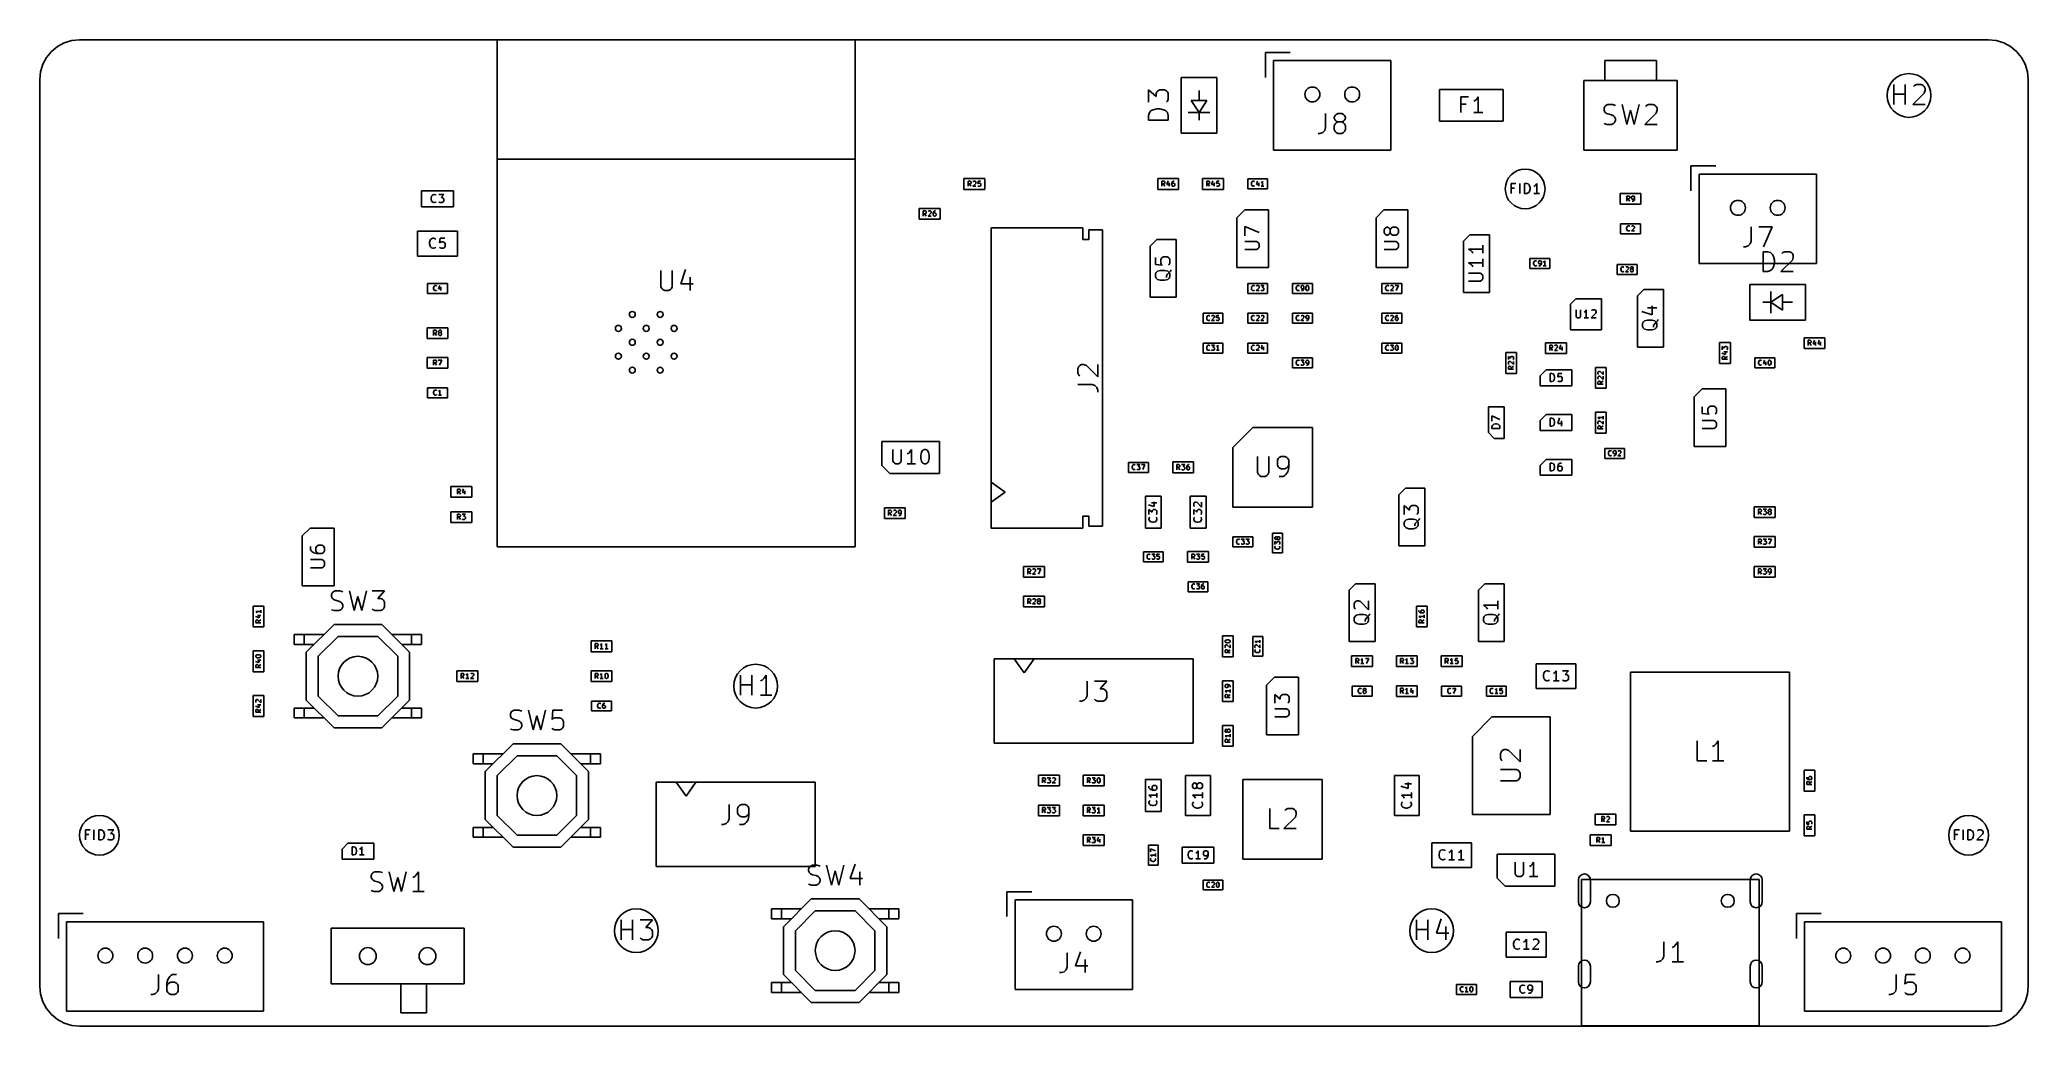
# Model space of a CAD drawing. Header units: millimetres. Extents: x 50 to 150, y -100 to -50.
import ezdxf

# ---------------------------------------------------------------- set-up
doc = ezdxf.new("R2010")
doc.units = ezdxf.units.MM
doc.layers.add('Edge.Cuts', color=254, linetype='CONTINUOUS', true_color=0xd0d2cd)
doc.layers.add('F.Fab', color=9, linetype='CONTINUOUS', true_color=0xafafaf)

msp = doc.modelspace()

# ---------------------------------------------------------------- linework, layer by layer
at = {"layer": 'Edge.Cuts', "linetype": 'CONTINUOUS'}
for p, q in [((51.60982, -50.03843), (52, -50)), ((52, -50), (148, -50)), ((148, -50), (148.39018, -50.03843)), ((50.15224, -51.23463), (50.33706, -50.88886)), ((50.33706, -50.88886), (50.58579, -50.58579)), ((50.58579, -50.58579), (50.88886, -50.33706)), ((50.88886, -50.33706), (51.23463, -50.15224)), ((51.23463, -50.15224), (51.60982, -50.03843)), ((148.39018, -50.03843), (148.76537, -50.15224)), ((148.76537, -50.15224), (149.11114, -50.33706)), ((149.11114, -50.33706), (149.41421, -50.58579)), ((149.41421, -50.58579), (149.66294, -50.88886)), ((149.66294, -50.88886), (149.84776, -51.23463)), ((50, -52), (50.03843, -51.60982)), ((50, -97.6), (50, -52)), ((50.03843, -51.60982), (50.15224, -51.23463)), ((149.84776, -51.23463), (149.96157, -51.60982)), ((149.96157, -51.60982), (150, -52)), ((150, -52), (150, -97.6)), ((127.38, -92.245), (127.38, -93.345)), ((127.98, -93.345), (127.98, -92.245)), ((136.02, -92.245), (136.02, -93.345)), ((136.62, -93.345), (136.62, -92.245)), ((127.38, -96.575), (127.38, -97.375)), ((127.98, -97.375), (127.98, -96.575)), ((136.02, -96.575), (136.02, -97.375)), ((136.62, -97.375), (136.62, -96.575)), ((50.03843, -97.99018), (50, -97.6)), ((50.15224, -98.36537), (50.03843, -97.99018)), ((149.96157, -97.99018), (149.84776, -98.36537)), ((150, -97.6), (149.96157, -97.99018)), ((50.33706, -98.71114), (50.15224, -98.36537)), ((50.58579, -99.01421), (50.33706, -98.71114)), ((149.66294, -98.71114), (149.41421, -99.01421)), ((149.84776, -98.36537), (149.66294, -98.71114)), ((50.88886, -99.26294), (50.58579, -99.01421)), ((51.23463, -99.44776), (50.88886, -99.26294)), ((51.60982, -99.56157), (51.23463, -99.44776)), ((52, -99.6), (51.60982, -99.56157)), ((148, -99.6), (52, -99.6)), ((148.39018, -99.56157), (148, -99.6)), ((148.76537, -99.44776), (148.39018, -99.56157)), ((149.11114, -99.26294), (148.76537, -99.44776)), ((149.41421, -99.01421), (149.11114, -99.26294))]:
    msp.add_line(p, q, dxfattribs=at)
at = {"layer": 'Edge.Cuts'}
for centre, radius in [((144, -52.8), 1.099999), ((114, -52.75), 0.375), ((116, -52.75), 0.375), ((135.4, -58.45), 0.375), ((137.4, -58.45), 0.375), ((79.8, -63.81), 0.15), ((81.2, -63.81), 0.15), ((79.1, -64.51), 0.15), ((80.5, -64.51), 0.15), ((81.9, -64.51), 0.15), ((79.1, -65.91), 0.15), ((79.8, -65.21), 0.15), ((80.5, -65.91), 0.15), ((81.2, -65.21), 0.15), ((81.9, -65.91), 0.15), ((79.8, -66.61), 0.15), ((81.2, -66.61), 0.15), ((86, -82.5), 1.099999), ((129.11, -93.295), 0.324999), ((134.89, -93.295), 0.324999), ((80, -94.8), 1.099999), ((120, -94.8), 1.099999), ((101, -94.95), 0.375), ((103, -94.95), 0.375), ((53.3, -96.05), 0.375), ((55.3, -96.05), 0.375), ((57.3, -96.05), 0.375), ((59.3, -96.05), 0.375), ((66.5, -96.075), 0.424999), ((69.5, -96.075), 0.424999), ((140.7, -96.05), 0.375), ((142.7, -96.05), 0.375), ((144.7, -96.05), 0.375), ((146.7, -96.05), 0.375)]:
    msp.add_circle(centre, radius, dxfattribs=at)
for centre, start, end in [((127.68, -92.245), 0, 180), ((136.32, -92.245), 0, 180), ((127.68, -93.345), -180, 0), ((136.32, -93.345), -180, 0), ((127.68, -96.575), 0, 180), ((136.32, -96.575), 0, 180), ((127.68, -97.375), -180, 0), ((136.32, -97.375), -180, 0)]:
    msp.add_arc(centre, 0.3, start, end, dxfattribs=at)
at = {"layer": 'F.Fab', "linetype": 'CONTINUOUS'}
for p, q in [((73, -50), (91, -50)), ((73, -75.5), (73, -50)), ((91, -75.5), (91, -50)), ((111.64, -50.64), (111.64, -51.89)), ((112.89, -50.64), (111.64, -50.64)), ((107.4, -51.9), (109.2, -51.9)), ((107.4, -54.7), (107.4, -51.9)), ((109.2, -51.9), (109.2, -54.7)), ((112.05, -51.05), (117.95, -51.05)), ((112.05, -55.55), (112.05, -51.05)), ((117.95, -51.05), (117.95, -55.55)), ((128.7, -51.05), (128.7, -52.05)), ((131.3, -51.05), (128.7, -51.05)), ((131.3, -51.05), (131.3, -52.05)), ((105.754819, -53.133332), (105.754819, -52.514285)), ((105.754819, -52.514285), (106.135771, -52.847618)), ((106.135771, -52.704761), (106.18339, -52.609523)), ((106.135771, -52.847618), (106.135771, -52.704761)), ((106.18339, -52.609523), (106.231009, -52.561904)), ((106.231009, -52.561904), (106.326247, -52.514285)), ((106.326247, -52.514285), (106.564342, -52.514285)), ((106.564342, -52.514285), (106.65958, -52.561904)), ((106.65958, -52.561904), (106.7072, -52.609523)), ((106.7072, -52.609523), (106.754819, -52.704761)), ((106.754819, -52.990475), (106.7072, -53.085713)), ((106.754819, -52.704761), (106.754819, -52.990475)), ((108.3, -53.05), (108.3, -52.55)), ((120.4, -52.5), (123.6, -52.5)), ((120.4, -54.1), (120.4, -52.5)), ((121.466667, -53.663855), (121.466667, -52.863855)), ((121.466667, -52.863855), (121.847619, -52.863855)), ((122.266666, -52.97814), (122.190476, -53.054331)), ((122.342857, -52.863855), (122.266666, -52.97814)), ((122.342857, -53.663855), (122.342857, -52.863855)), ((123.6, -52.5), (123.6, -54.1)), ((127.65, -55.55), (127.65, -52.05)), ((132.35, -52.05), (127.65, -52.05)), ((132.35, -55.55), (132.35, -52.05)), ((143.238095, -53.254819), (143.238095, -52.254819)), ((143.238095, -52.731009), (143.809523, -52.731009)), ((143.809523, -53.254819), (143.809523, -52.254819)), ((144.761904, -52.68339), (144.190476, -53.254819)), ((144.238095, -52.350057), (144.285714, -52.302438)), ((144.285714, -52.302438), (144.380952, -52.254819)), ((144.380952, -52.254819), (144.619047, -52.254819)), ((144.619047, -52.254819), (144.714285, -52.302438)), ((144.714285, -52.302438), (144.761904, -52.350057)), ((144.761904, -52.350057), (144.809523, -52.445295)), ((144.809523, -52.540533), (144.761904, -52.68339)), ((144.809523, -52.445295), (144.809523, -52.540533)), ((105.754819, -53.799999), (105.802438, -53.657142)), ((105.754819, -54.038094), (105.754819, -53.799999)), ((105.802438, -53.657142), (105.897676, -53.561904)), ((105.897676, -53.561904), (105.992914, -53.514285)), ((105.992914, -53.514285), (106.18339, -53.466666)), ((106.18339, -53.466666), (106.326247, -53.466666)), ((106.326247, -53.466666), (106.516723, -53.514285)), ((106.516723, -53.514285), (106.611961, -53.561904)), ((106.611961, -53.561904), (106.7072, -53.657142)), ((106.7072, -53.085713), (106.65958, -53.133332)), ((106.7072, -53.657142), (106.754819, -53.799999)), ((106.754819, -53.799999), (106.754819, -54.038094)), ((108.3, -53.65), (107.75, -53.65)), ((107.9, -53.05), (108.7, -53.05)), ((108.3, -53.65), (107.9, -53.05)), ((108.7, -53.05), (108.3, -53.65)), ((108.3, -53.65), (108.85, -53.65)), ((108.3, -54.05), (108.3, -53.65)), ((114.666666, -53.704819), (114.666666, -54.419104)), ((115.095238, -53.895295), (115.142857, -53.800057)), ((115.095238, -53.942914), (115.095238, -53.895295)), ((115.142857, -54.038152), (115.095238, -53.942914)), ((115.142857, -53.800057), (115.190476, -53.752438)), ((115.190476, -53.752438), (115.285714, -53.704819)), ((115.285714, -53.704819), (115.47619, -53.704819)), ((115.47619, -53.704819), (115.571428, -53.752438)), ((115.571428, -53.752438), (115.619047, -53.800057)), ((115.619047, -53.800057), (115.666666, -53.895295)), ((115.666666, -53.942914), (115.619047, -54.038152)), ((115.666666, -53.895295), (115.666666, -53.942914)), ((121.733333, -53.244807), (121.466667, -53.244807)), ((122.190476, -53.054331), (122.114285, -53.092426)), ((122.571428, -53.663855), (122.114285, -53.663855)), ((128.666667, -53.445295), (128.714286, -53.350057)), ((128.666667, -53.540533), (128.666667, -53.445295)), ((128.714286, -53.635771), (128.666667, -53.540533)), ((128.714286, -53.350057), (128.761905, -53.302438)), ((128.761905, -53.68339), (128.714286, -53.635771)), ((128.761905, -53.302438), (128.857143, -53.254819)), ((128.857143, -53.731009), (128.761905, -53.68339)), ((128.857143, -53.254819), (129.095238, -53.254819)), ((129.047619, -53.778628), (128.857143, -53.731009)), ((129.142857, -53.826247), (129.047619, -53.778628)), ((129.095238, -53.254819), (129.238095, -53.302438)), ((129.190476, -53.873866), (129.142857, -53.826247)), ((129.238095, -53.969104), (129.190476, -53.873866)), ((129.238095, -54.064342), (129.238095, -53.969104)), ((129.571429, -53.254819), (129.809524, -54.254819)), ((129.809524, -54.254819), (130, -53.540533)), ((130, -53.540533), (130.190476, -54.254819)), ((130.190476, -54.254819), (130.428572, -53.254819)), ((131.285714, -53.68339), (130.714286, -54.254819)), ((130.761905, -53.350057), (130.809524, -53.302438)), ((130.809524, -53.302438), (130.904762, -53.254819)), ((130.904762, -53.254819), (131.142857, -53.254819)), ((131.142857, -53.254819), (131.238095, -53.302438)), ((131.238095, -53.302438), (131.285714, -53.350057)), ((131.285714, -53.350057), (131.333333, -53.445295)), ((131.333333, -53.540533), (131.285714, -53.68339)), ((131.333333, -53.445295), (131.333333, -53.540533)), ((144.190476, -53.254819), (144.809523, -53.254819)), ((106.754819, -54.038094), (105.754819, -54.038094)), ((109.2, -54.7), (107.4, -54.7)), ((114.380952, -54.704819), (114.285714, -54.704819)), ((114.523809, -54.6572), (114.380952, -54.704819)), ((114.619047, -54.561961), (114.523809, -54.6572)), ((114.666666, -54.419104), (114.619047, -54.561961)), ((115.142857, -54.228628), (115.095238, -54.323866)), ((115.095238, -54.323866), (115.095238, -54.514342)), ((115.095238, -54.514342), (115.142857, -54.60958)), ((115.190476, -54.085771), (115.142857, -54.038152)), ((115.190476, -54.181009), (115.142857, -54.228628)), ((115.142857, -54.60958), (115.190476, -54.6572)), ((115.285714, -54.13339), (115.190476, -54.085771)), ((115.285714, -54.13339), (115.190476, -54.181009)), ((115.190476, -54.6572), (115.285714, -54.704819)), ((115.47619, -54.13339), (115.285714, -54.13339)), ((115.285714, -54.704819), (115.47619, -54.704819)), ((115.571428, -54.085771), (115.47619, -54.13339)), ((115.571428, -54.181009), (115.47619, -54.13339)), ((115.47619, -54.704819), (115.571428, -54.6572)), ((115.619047, -54.038152), (115.571428, -54.085771)), ((115.619047, -54.228628), (115.571428, -54.181009)), ((115.571428, -54.6572), (115.619047, -54.60958)), ((115.666666, -54.323866), (115.619047, -54.228628)), ((115.619047, -54.60958), (115.666666, -54.514342)), ((115.666666, -54.514342), (115.666666, -54.323866)), ((123.6, -54.1), (120.4, -54.1)), ((128.666667, -54.2072), (128.809524, -54.254819)), ((128.809524, -54.254819), (129.047619, -54.254819)), ((129.047619, -54.254819), (129.142857, -54.2072)), ((129.142857, -54.2072), (129.190476, -54.15958)), ((129.190476, -54.15958), (129.238095, -54.064342)), ((130.714286, -54.254819), (131.333333, -54.254819)), ((73, -56), (91, -56)), ((117.95, -55.55), (112.05, -55.55)), ((132.35, -55.55), (127.65, -55.55)), ((96.475, -56.98), (97.525, -56.98)), ((96.475, -57.52), (96.475, -56.98)), ((97.525, -56.98), (97.525, -57.52)), ((106.225, -56.98), (107.275, -56.98)), ((106.225, -57.52), (106.225, -56.98)), ((107.275, -56.98), (107.275, -57.52)), ((108.475, -56.98), (109.525, -56.98)), ((108.475, -57.52), (108.475, -56.98)), ((109.525, -56.98), (109.525, -57.52)), ((110.75, -57), (111.75, -57)), ((110.75, -57.5), (110.75, -57)), ((111.75, -57), (111.75, -57.5)), ((133.04, -56.34), (133.04, -57.59)), ((134.29, -56.34), (133.04, -56.34)), ((133.45, -56.75), (139.35, -56.75)), ((133.45, -61.25), (133.45, -56.75)), ((139.35, -56.75), (139.35, -61.25)), ((69.2, -57.6), (70.8, -57.6)), ((69.2, -58.4), (69.2, -57.6)), ((69.685714, -57.953356), (69.704762, -57.877165)), ((69.685714, -58.010499), (69.685714, -57.953356)), ((69.704762, -57.877165), (69.723809, -57.83907)), ((69.723809, -57.83907), (69.761904, -57.800975)), ((69.761904, -57.800975), (69.819047, -57.781927)), ((69.819047, -57.781927), (69.857143, -57.781927)), ((69.857143, -57.781927), (69.914285, -57.800975)), ((69.914285, -57.800975), (69.933333, -57.820022)), ((70.066666, -57.781927), (70.314285, -57.781927)), ((70.314285, -57.781927), (70.180952, -57.934308)), ((70.180952, -57.934308), (70.238095, -57.934308)), ((70.238095, -57.934308), (70.27619, -57.953356)), ((70.27619, -57.953356), (70.295238, -57.972403)), ((70.295238, -57.972403), (70.314285, -58.010499)), ((70.8, -57.6), (70.8, -58.4)), ((97.525, -57.52), (96.475, -57.52)), ((96.684285, -57.3682), (96.684285, -57.1082)), ((96.684285, -57.1082), (96.783333, -57.1082)), ((96.783333, -57.244391), (96.684285, -57.244391)), ((96.832857, -57.3682), (96.74619, -57.244391)), ((96.783333, -57.1082), (96.808095, -57.120581)), ((96.808095, -57.23201), (96.783333, -57.244391)), ((96.808095, -57.120581), (96.820476, -57.132962)), ((96.820476, -57.219629), (96.808095, -57.23201)), ((96.820476, -57.132962), (96.832857, -57.157724)), ((96.832857, -57.194867), (96.820476, -57.219629)), ((96.832857, -57.157724), (96.832857, -57.194867)), ((97.068095, -57.219629), (96.919523, -57.3682)), ((96.919523, -57.3682), (97.080476, -57.3682)), ((96.931904, -57.132962), (96.944285, -57.120581)), ((96.944285, -57.120581), (96.969047, -57.1082)), ((96.969047, -57.1082), (97.030952, -57.1082)), ((97.030952, -57.1082), (97.055714, -57.120581)), ((97.055714, -57.120581), (97.068095, -57.132962)), ((97.068095, -57.132962), (97.080476, -57.157724)), ((97.080476, -57.182486), (97.068095, -57.219629)), ((97.080476, -57.157724), (97.080476, -57.182486)), ((97.191904, -57.1082), (97.179523, -57.23201)), ((97.179523, -57.23201), (97.191904, -57.219629)), ((97.191904, -57.35582), (97.179523, -57.343439)), ((97.315714, -57.1082), (97.191904, -57.1082)), ((97.191904, -57.219629), (97.216666, -57.207248)), ((97.216666, -57.3682), (97.191904, -57.35582)), ((97.216666, -57.207248), (97.278571, -57.207248)), ((97.278571, -57.3682), (97.216666, -57.3682)), ((97.278571, -57.207248), (97.303333, -57.219629)), ((97.303333, -57.35582), (97.278571, -57.3682)), ((97.303333, -57.219629), (97.315714, -57.23201)), ((97.315714, -57.343439), (97.303333, -57.35582)), ((97.315714, -57.23201), (97.328095, -57.256772)), ((97.328095, -57.318677), (97.315714, -57.343439)), ((97.328095, -57.256772), (97.328095, -57.318677)), ((107.275, -57.52), (106.225, -57.52)), ((106.434285, -57.3682), (106.434285, -57.1082)), ((106.434285, -57.1082), (106.533333, -57.1082)), ((106.533333, -57.244391), (106.434285, -57.244391)), ((106.582857, -57.3682), (106.49619, -57.244391)), ((106.533333, -57.1082), (106.558095, -57.120581)), ((106.558095, -57.23201), (106.533333, -57.244391)), ((106.558095, -57.120581), (106.570476, -57.132962)), ((106.570476, -57.219629), (106.558095, -57.23201)), ((106.570476, -57.132962), (106.582857, -57.157724)), ((106.582857, -57.194867), (106.570476, -57.219629)), ((106.582857, -57.157724), (106.582857, -57.194867)), ((106.743809, -57.09582), (106.681904, -57.281534)), ((106.681904, -57.281534), (106.842857, -57.281534)), ((106.805714, -57.194867), (106.805714, -57.3682)), ((106.941904, -57.170105), (106.929523, -57.219629)), ((106.929523, -57.219629), (106.929523, -57.318677)), ((106.941904, -57.23201), (106.929523, -57.256772)), ((106.929523, -57.318677), (106.941904, -57.343439)), ((106.966666, -57.132962), (106.941904, -57.170105)), ((106.954285, -57.219629), (106.941904, -57.23201)), ((106.941904, -57.343439), (106.954285, -57.35582)), ((106.979047, -57.207248), (106.954285, -57.219629)), ((106.954285, -57.35582), (106.979047, -57.3682)), ((106.979047, -57.120581), (106.966666, -57.132962)), ((107.003809, -57.1082), (106.979047, -57.120581)), ((107.028571, -57.207248), (106.979047, -57.207248)), ((106.979047, -57.3682), (107.028571, -57.3682)), ((107.053333, -57.1082), (107.003809, -57.1082)), ((107.053333, -57.219629), (107.028571, -57.207248)), ((107.028571, -57.3682), (107.053333, -57.35582)), ((107.065714, -57.23201), (107.053333, -57.219629)), ((107.053333, -57.35582), (107.065714, -57.343439)), ((107.078095, -57.256772), (107.065714, -57.23201)), ((107.065714, -57.343439), (107.078095, -57.318677)), ((107.078095, -57.318677), (107.078095, -57.256772)), ((109.525, -57.52), (108.475, -57.52)), ((108.684285, -57.3682), (108.684285, -57.1082)), ((108.684285, -57.1082), (108.783333, -57.1082)), ((108.783333, -57.244391), (108.684285, -57.244391)), ((108.832857, -57.3682), (108.74619, -57.244391)), ((108.783333, -57.1082), (108.808095, -57.120581)), ((108.808095, -57.23201), (108.783333, -57.244391)), ((108.808095, -57.120581), (108.820476, -57.132962)), ((108.820476, -57.219629), (108.808095, -57.23201)), ((108.820476, -57.132962), (108.832857, -57.157724)), ((108.832857, -57.194867), (108.820476, -57.219629)), ((108.832857, -57.157724), (108.832857, -57.194867)), ((108.993809, -57.09582), (108.931904, -57.281534)), ((108.931904, -57.281534), (109.092857, -57.281534)), ((109.055714, -57.194867), (109.055714, -57.3682)), ((109.191904, -57.1082), (109.179523, -57.23201)), ((109.179523, -57.23201), (109.191904, -57.219629)), ((109.191904, -57.35582), (109.179523, -57.343439)), ((109.315714, -57.1082), (109.191904, -57.1082)), ((109.191904, -57.219629), (109.216666, -57.207248)), ((109.216666, -57.3682), (109.191904, -57.35582)), ((109.216666, -57.207248), (109.278571, -57.207248)), ((109.278571, -57.3682), (109.216666, -57.3682)), ((109.278571, -57.207248), (109.303333, -57.219629)), ((109.303333, -57.35582), (109.278571, -57.3682)), ((109.303333, -57.219629), (109.315714, -57.23201)), ((109.315714, -57.343439), (109.303333, -57.35582)), ((109.315714, -57.23201), (109.328095, -57.256772)), ((109.328095, -57.318677), (109.315714, -57.343439)), ((109.328095, -57.256772), (109.328095, -57.318677)), ((111.75, -57.5), (110.75, -57.5)), ((110.934524, -57.220717), (110.946428, -57.173098)), ((110.934524, -57.256431), (110.934524, -57.220717)), ((110.946428, -57.30405), (110.934524, -57.256431)), ((110.946428, -57.173098), (110.958333, -57.149289)), ((110.958333, -57.32786), (110.946428, -57.30405)), ((110.958333, -57.149289), (110.982143, -57.125479)), ((110.982143, -57.35167), (110.958333, -57.32786)), ((110.982143, -57.125479), (111.017857, -57.113574)), ((111.017857, -57.363574), (110.982143, -57.35167)), ((111.017857, -57.113574), (111.041666, -57.113574)), ((111.041666, -57.363574), (111.017857, -57.363574)), ((111.041666, -57.113574), (111.077381, -57.125479)), ((111.077381, -57.35167), (111.041666, -57.363574)), ((111.077381, -57.125479), (111.089285, -57.137384)), ((111.089285, -57.339765), (111.077381, -57.35167)), ((111.244047, -57.10167), (111.184524, -57.280241)), ((111.184524, -57.280241), (111.339285, -57.280241)), ((111.303571, -57.196908), (111.303571, -57.363574)), ((111.446428, -57.173098), (111.422619, -57.185003)), ((111.565476, -57.363574), (111.422619, -57.363574)), ((111.470238, -57.149289), (111.446428, -57.173098)), ((111.494047, -57.113574), (111.470238, -57.149289)), ((111.494047, -57.363574), (111.494047, -57.113574)), ((123.997619, -57.727149), (123.997619, -57.227149)), ((123.997619, -57.227149), (124.235714, -57.227149)), ((124.164286, -57.465244), (123.997619, -57.465244)), ((124.42619, -57.727149), (124.42619, -57.227149)), ((124.664285, -57.727149), (124.664285, -57.227149)), ((124.664285, -57.227149), (124.783333, -57.227149)), ((124.783333, -57.727149), (124.664285, -57.727149)), ((124.783333, -57.227149), (124.854761, -57.250959)), ((124.854761, -57.70334), (124.783333, -57.727149)), ((124.854761, -57.250959), (124.90238, -57.298578)), ((124.90238, -57.65572), (124.854761, -57.70334)), ((124.90238, -57.298578), (124.92619, -57.346197)), ((124.92619, -57.608101), (124.90238, -57.65572)), ((124.92619, -57.346197), (124.949999, -57.441435)), ((124.949999, -57.512863), (124.92619, -57.608101)), ((124.949999, -57.441435), (124.949999, -57.512863)), ((125.188095, -57.346197), (125.140476, -57.370006)), ((125.42619, -57.727149), (125.140476, -57.727149)), ((125.235714, -57.298578), (125.188095, -57.346197)), ((125.283333, -57.227149), (125.235714, -57.298578)), ((125.283333, -57.727149), (125.283333, -57.227149)), ((129.475, -57.73), (130.525, -57.73)), ((129.475, -58.27), (129.475, -57.73)), ((129.808095, -58.1182), (129.808095, -57.8582)), ((129.808095, -57.8582), (129.907143, -57.8582)), ((129.907143, -57.994391), (129.808095, -57.994391)), ((129.956667, -58.1182), (129.87, -57.994391)), ((129.907143, -57.8582), (129.931905, -57.870581)), ((129.931905, -57.98201), (129.907143, -57.994391)), ((129.931905, -57.870581), (129.944286, -57.882962)), ((129.944286, -57.969629), (129.931905, -57.98201)), ((129.944286, -57.882962), (129.956667, -57.907724)), ((129.956667, -57.944867), (129.944286, -57.969629)), ((129.956667, -57.907724), (129.956667, -57.944867)), ((130.068095, -57.882962), (130.055714, -57.907724)), ((130.055714, -57.907724), (130.055714, -57.969629)), ((130.055714, -57.969629), (130.068095, -57.994391)), ((130.080476, -57.870581), (130.068095, -57.882962)), ((130.068095, -57.994391), (130.080476, -58.006772)), ((130.105238, -57.8582), (130.080476, -57.870581)), ((130.154762, -57.8582), (130.105238, -57.8582)), ((130.179524, -57.870581), (130.154762, -57.8582)), ((130.191905, -57.882962), (130.179524, -57.870581)), ((130.179524, -58.006772), (130.191905, -57.994391)), ((130.204286, -57.907724), (130.191905, -57.882962)), ((130.191905, -57.994391), (130.204286, -57.969629)), ((130.204286, -58.006772), (130.204286, -57.907724)), ((130.525, -57.73), (130.525, -58.27)), ((70.8, -58.4), (69.2, -58.4)), ((69.704762, -58.086689), (69.685714, -58.010499)), ((69.723809, -58.124784), (69.704762, -58.086689)), ((69.761904, -58.16288), (69.723809, -58.124784)), ((69.819047, -58.181927), (69.761904, -58.16288)), ((69.857143, -58.181927), (69.819047, -58.181927)), ((69.914285, -58.16288), (69.857143, -58.181927)), ((69.933333, -58.143832), (69.914285, -58.16288)), ((70.085714, -58.16288), (70.066666, -58.143832)), ((70.123809, -58.181927), (70.085714, -58.16288)), ((70.238095, -58.181927), (70.123809, -58.181927)), ((70.27619, -58.16288), (70.238095, -58.181927)), ((70.295238, -58.143832), (70.27619, -58.16288)), ((70.314285, -58.105737), (70.295238, -58.143832)), ((70.314285, -58.010499), (70.314285, -58.105737)), ((94.225, -58.48), (95.275, -58.48)), ((94.225, -59.02), (94.225, -58.48)), ((94.434285, -58.8682), (94.434285, -58.6082)), ((94.434285, -58.6082), (94.533333, -58.6082)), ((94.533333, -58.744391), (94.434285, -58.744391)), ((94.582857, -58.8682), (94.49619, -58.744391)), ((94.533333, -58.6082), (94.558095, -58.620581)), ((94.558095, -58.73201), (94.533333, -58.744391)), ((94.558095, -58.620581), (94.570476, -58.632962)), ((94.570476, -58.719629), (94.558095, -58.73201)), ((94.570476, -58.632962), (94.582857, -58.657724)), ((94.582857, -58.694867), (94.570476, -58.719629)), ((94.582857, -58.657724), (94.582857, -58.694867)), ((94.818095, -58.719629), (94.669523, -58.8682)), ((94.669523, -58.8682), (94.830476, -58.8682)), ((94.681904, -58.632962), (94.694285, -58.620581)), ((94.694285, -58.620581), (94.719047, -58.6082)), ((94.719047, -58.6082), (94.780952, -58.6082)), ((94.780952, -58.6082), (94.805714, -58.620581)), ((94.805714, -58.620581), (94.818095, -58.632962)), ((94.818095, -58.632962), (94.830476, -58.657724)), ((94.830476, -58.682486), (94.818095, -58.719629)), ((94.830476, -58.657724), (94.830476, -58.682486)), ((94.941904, -58.670105), (94.929523, -58.719629)), ((94.929523, -58.719629), (94.929523, -58.818677)), ((94.941904, -58.73201), (94.929523, -58.756772)), ((94.929523, -58.818677), (94.941904, -58.843439)), ((94.966666, -58.632962), (94.941904, -58.670105)), ((94.954285, -58.719629), (94.941904, -58.73201)), ((94.941904, -58.843439), (94.954285, -58.85582)), ((94.979047, -58.707248), (94.954285, -58.719629)), ((94.954285, -58.85582), (94.979047, -58.8682)), ((94.979047, -58.620581), (94.966666, -58.632962)), ((95.003809, -58.6082), (94.979047, -58.620581)), ((95.028571, -58.707248), (94.979047, -58.707248)), ((94.979047, -58.8682), (95.028571, -58.8682)), ((95.053333, -58.6082), (95.003809, -58.6082)), ((95.053333, -58.719629), (95.028571, -58.707248)), ((95.028571, -58.8682), (95.053333, -58.85582)), ((95.065714, -58.73201), (95.053333, -58.719629)), ((95.053333, -58.85582), (95.065714, -58.843439)), ((95.078095, -58.756772), (95.065714, -58.73201)), ((95.065714, -58.843439), (95.078095, -58.818677)), ((95.078095, -58.818677), (95.078095, -58.756772)), ((95.275, -58.48), (95.275, -59.02)), ((110.2, -58.95), (110.6, -58.55)), ((110.2, -61.45), (110.2, -58.95)), ((110.6, -58.55), (111.8, -58.55)), ((111.8, -58.55), (111.8, -61.45)), ((117.2, -58.95), (117.6, -58.55)), ((117.2, -61.45), (117.2, -58.95)), ((117.6, -58.55), (118.8, -58.55)), ((118.8, -58.55), (118.8, -61.45)), ((130.525, -58.27), (129.475, -58.27)), ((130.080476, -58.006772), (130.105238, -58.019153)), ((130.080476, -58.1182), (130.13, -58.1182)), ((130.105238, -58.019153), (130.154762, -58.019153)), ((130.13, -58.1182), (130.154762, -58.10582)), ((130.154762, -58.019153), (130.179524, -58.006772)), ((130.154762, -58.10582), (130.167143, -58.093439)), ((130.167143, -58.093439), (130.191905, -58.056296)), ((130.191905, -58.056296), (130.204286, -58.006772)), ((69, -59.625), (71, -59.625)), ((69, -60.875), (69, -59.625)), ((69.702381, -60.000959), (69.773809, -59.977149)), ((69.773809, -59.977149), (69.821428, -59.977149)), ((69.821428, -59.977149), (69.892857, -60.000959)), ((70.130952, -59.977149), (70.107143, -60.215244)), ((70.369047, -59.977149), (70.130952, -59.977149)), ((71, -59.625), (71, -60.875)), ((95.275, -59.02), (94.225, -59.02)), ((97.85, -59.45), (102.45, -59.45)), ((97.85, -67), (97.85, -59.45)), ((102.45, -59.45), (102.45, -60.05)), ((102.75, -59.55), (103.45, -59.55)), ((102.75, -60.05), (102.75, -59.55)), ((103.45, -59.55), (103.45, -67)), ((110.607365, -59.862856), (110.607365, -59.382856)), ((110.607365, -59.382856), (111.327365, -59.691428)), ((117.607365, -59.554285), (117.641651, -59.485714)), ((117.607365, -59.691428), (117.607365, -59.554285)), ((117.641651, -59.759999), (117.607365, -59.691428)), ((117.641651, -59.485714), (117.675937, -59.451428)), ((117.675937, -59.794285), (117.641651, -59.759999)), ((117.675937, -59.451428), (117.744508, -59.417142)), ((117.744508, -59.828571), (117.675937, -59.794285)), ((117.744508, -59.417142), (117.778794, -59.417142)), ((117.778794, -59.828571), (117.744508, -59.828571)), ((117.778794, -59.417142), (117.847365, -59.451428)), ((117.847365, -59.794285), (117.778794, -59.828571)), ((117.847365, -59.451428), (117.881651, -59.485714)), ((117.881651, -59.759999), (117.847365, -59.794285)), ((117.881651, -59.485714), (117.915937, -59.554285)), ((117.915937, -59.691428), (117.881651, -59.759999)), ((117.950222, -59.485714), (117.915937, -59.554285)), ((117.915937, -59.554285), (117.915937, -59.691428)), ((117.915937, -59.691428), (117.950222, -59.759999)), ((117.984508, -59.451428), (117.950222, -59.485714)), ((117.950222, -59.759999), (117.984508, -59.794285)), ((118.05308, -59.417142), (117.984508, -59.451428)), ((117.984508, -59.794285), (118.05308, -59.828571)), ((118.190222, -59.417142), (118.05308, -59.417142)), ((118.05308, -59.828571), (118.190222, -59.828571)), ((118.258794, -59.451428), (118.190222, -59.417142)), ((118.190222, -59.828571), (118.258794, -59.794285)), ((118.29308, -59.485714), (118.258794, -59.451428)), ((118.258794, -59.794285), (118.29308, -59.759999)), ((118.327365, -59.554285), (118.29308, -59.485714)), ((118.29308, -59.759999), (118.327365, -59.691428)), ((118.327365, -59.691428), (118.327365, -59.554285)), ((121.6, -60.125), (121.925, -59.8)), ((121.925, -59.8), (122.9, -59.8)), ((122.9, -59.8), (122.9, -62.7)), ((129.5, -59.25), (130.5, -59.25)), ((129.5, -59.75), (129.5, -59.25)), ((130.5, -59.75), (129.5, -59.75)), ((129.803572, -59.470717), (129.815476, -59.423098)), ((129.803572, -59.506431), (129.803572, -59.470717)), ((129.815476, -59.55405), (129.803572, -59.506431)), ((129.815476, -59.423098), (129.827381, -59.399289)), ((129.827381, -59.57786), (129.815476, -59.55405)), ((129.827381, -59.399289), (129.851191, -59.375479)), ((129.851191, -59.60167), (129.827381, -59.57786)), ((129.851191, -59.375479), (129.886905, -59.363574)), ((129.886905, -59.613574), (129.851191, -59.60167)), ((129.886905, -59.363574), (129.910714, -59.363574)), ((129.910714, -59.613574), (129.886905, -59.613574)), ((129.910714, -59.363574), (129.946429, -59.375479)), ((129.946429, -59.60167), (129.910714, -59.613574)), ((129.946429, -59.375479), (129.958333, -59.387384)), ((129.958333, -59.589765), (129.946429, -59.60167)), ((130.184524, -59.470717), (130.041667, -59.613574)), ((130.041667, -59.613574), (130.196429, -59.613574)), ((130.053572, -59.387384), (130.065476, -59.375479)), ((130.065476, -59.375479), (130.089286, -59.363574)), ((130.089286, -59.363574), (130.14881, -59.363574)), ((130.14881, -59.363574), (130.172619, -59.375479)), ((130.172619, -59.375479), (130.184524, -59.387384)), ((130.184524, -59.387384), (130.196429, -59.411193)), ((130.196429, -59.435003), (130.184524, -59.470717)), ((130.196429, -59.411193), (130.196429, -59.435003)), ((130.5, -59.25), (130.5, -59.75)), ((136.066666, -59.404819), (136.066666, -60.119104)), ((136.447619, -59.404819), (137.114285, -59.404819)), ((137.114285, -59.404819), (136.685714, -60.404819)), ((71, -60.875), (69, -60.875)), ((69.607143, -60.191435), (69.630952, -60.096197)), ((69.607143, -60.262863), (69.607143, -60.191435)), ((69.630952, -60.358101), (69.607143, -60.262863)), ((69.630952, -60.096197), (69.654762, -60.048578)), ((69.654762, -60.40572), (69.630952, -60.358101)), ((69.654762, -60.048578), (69.702381, -60.000959)), ((69.702381, -60.45334), (69.654762, -60.40572)), ((69.773809, -60.477149), (69.702381, -60.45334)), ((69.821428, -60.477149), (69.773809, -60.477149)), ((69.892857, -60.45334), (69.821428, -60.477149)), ((69.892857, -60.000959), (69.916666, -60.024768)), ((69.916666, -60.42953), (69.892857, -60.45334)), ((70.107143, -60.215244), (70.130952, -60.191435)), ((70.130952, -60.45334), (70.107143, -60.42953)), ((70.130952, -60.191435), (70.178571, -60.167625)), ((70.178571, -60.477149), (70.130952, -60.45334)), ((70.178571, -60.167625), (70.297619, -60.167625)), ((70.297619, -60.477149), (70.178571, -60.477149)), ((70.297619, -60.167625), (70.345238, -60.191435)), ((70.345238, -60.45334), (70.297619, -60.477149)), ((70.345238, -60.191435), (70.369047, -60.215244)), ((70.369047, -60.42953), (70.345238, -60.45334)), ((70.369047, -60.215244), (70.392857, -60.262863)), ((70.392857, -60.381911), (70.369047, -60.42953)), ((70.392857, -60.262863), (70.392857, -60.381911)), ((102.45, -60.05), (102.75, -60.05)), ((105.85, -60.375), (106.175, -60.05)), ((105.85, -62.95), (105.85, -60.375)), ((106.107365, -60.951428), (106.107365, -61.294285)), ((106.175, -60.05), (107.15, -60.05)), ((106.381651, -61.054285), (106.415937, -60.985714)), ((106.415937, -60.985714), (106.450222, -60.951428)), ((106.450222, -60.951428), (106.518794, -60.917142)), ((106.518794, -60.917142), (106.690222, -60.917142)), ((106.690222, -60.917142), (106.758794, -60.951428)), ((106.758794, -60.951428), (106.79308, -60.985714)), ((106.79308, -60.985714), (106.827365, -61.054285)), ((107.15, -60.05), (107.15, -62.95)), ((111.190222, -60.137142), (110.607365, -60.137142)), ((110.607365, -60.548571), (111.190222, -60.548571)), ((111.258794, -60.171428), (111.190222, -60.137142)), ((111.190222, -60.548571), (111.258794, -60.514285)), ((111.29308, -60.205714), (111.258794, -60.171428)), ((111.258794, -60.514285), (111.29308, -60.48)), ((111.327365, -60.274285), (111.29308, -60.205714)), ((111.29308, -60.48), (111.327365, -60.411428)), ((111.327365, -60.411428), (111.327365, -60.274285)), ((118.190222, -60.137142), (117.607365, -60.137142)), ((117.607365, -60.548571), (118.190222, -60.548571)), ((118.258794, -60.171428), (118.190222, -60.137142)), ((118.190222, -60.548571), (118.258794, -60.514285)), ((118.29308, -60.205714), (118.258794, -60.171428)), ((118.258794, -60.514285), (118.29308, -60.48)), ((118.327365, -60.274285), (118.29308, -60.205714)), ((118.29308, -60.48), (118.327365, -60.411428)), ((118.327365, -60.411428), (118.327365, -60.274285)), ((121.6, -62.7), (121.6, -60.125)), ((122.577365, -60.529999), (121.857365, -60.529999)), ((121.857365, -60.529999), (121.960222, -60.598571)), ((121.960222, -60.598571), (122.028794, -60.667142)), ((122.028794, -60.667142), (122.06308, -60.735714)), ((122.577365, -60.324285), (122.577365, -60.735714)), ((124.9375, -61), (125.9375, -61)), ((124.9375, -61.5), (124.9375, -61)), ((125.9375, -61), (125.9375, -61.5)), ((135.780952, -60.404819), (135.685714, -60.404819)), ((135.923809, -60.3572), (135.780952, -60.404819)), ((136.019047, -60.261961), (135.923809, -60.3572)), ((136.066666, -60.119104), (136.019047, -60.261961)), ((136.661905, -61.654819), (136.661905, -60.654819)), ((136.661905, -60.654819), (136.9, -60.654819)), ((136.9, -60.654819), (137.042857, -60.702438)), ((137.042857, -60.702438), (137.138095, -60.797676)), ((137.138095, -60.797676), (137.185714, -60.892914)), ((137.185714, -60.892914), (137.233333, -61.08339)), ((137.614286, -60.750057), (137.661905, -60.702438)), ((137.661905, -60.702438), (137.757143, -60.654819)), ((137.757143, -60.654819), (137.995238, -60.654819)), ((137.995238, -60.654819), (138.090476, -60.702438)), ((138.090476, -60.702438), (138.138095, -60.750057)), ((138.138095, -60.750057), (138.185714, -60.845295)), ((138.185714, -60.940533), (138.138095, -61.08339)), ((138.185714, -60.845295), (138.185714, -60.940533)), ((81.238095, -61.604819), (81.238095, -62.414342)), ((81.809523, -62.414342), (81.809523, -61.604819)), ((82.47619, -61.5572), (82.238095, -62.271485)), ((82.714285, -61.938152), (82.714285, -62.604819)), ((106.107365, -61.294285), (106.450222, -61.328571)), ((106.107365, -61.774285), (106.141651, -61.705714)), ((106.107365, -61.911428), (106.107365, -61.774285)), ((106.141651, -61.98), (106.107365, -61.911428)), ((106.141651, -61.705714), (106.210222, -61.637142)), ((106.210222, -62.048571), (106.141651, -61.98)), ((106.210222, -61.637142), (106.347365, -61.602857)), ((106.347365, -61.602857), (106.587365, -61.602857)), ((106.381651, -61.225714), (106.381651, -61.054285)), ((106.415937, -61.294285), (106.381651, -61.225714)), ((106.450222, -61.328571), (106.415937, -61.294285)), ((106.587365, -61.602857), (106.724508, -61.637142)), ((106.690222, -61.808571), (106.655937, -61.877142)), ((106.655937, -61.877142), (106.655937, -61.945714)), ((106.79308, -61.705714), (106.690222, -61.808571)), ((106.724508, -61.637142), (106.79308, -61.705714)), ((106.79308, -61.98), (106.724508, -62.048571)), ((106.79308, -61.294285), (106.758794, -61.328571)), ((106.827365, -61.225714), (106.79308, -61.294285)), ((106.861651, -61.637142), (106.79308, -61.705714)), ((106.79308, -61.705714), (106.827365, -61.774285)), ((106.827365, -61.911428), (106.79308, -61.98)), ((106.827365, -61.054285), (106.827365, -61.225714)), ((106.827365, -61.774285), (106.827365, -61.911428)), ((106.895937, -61.568571), (106.861651, -61.637142)), ((111.8, -61.45), (110.2, -61.45)), ((118.8, -61.45), (117.2, -61.45)), ((122.577365, -61.215713), (121.857365, -61.215713)), ((121.857365, -61.215713), (121.960222, -61.284285)), ((122.440222, -61.729999), (121.857365, -61.729999)), ((121.960222, -61.284285), (122.028794, -61.352856)), ((122.028794, -61.352856), (122.06308, -61.421428)), ((122.508794, -61.764285), (122.440222, -61.729999)), ((122.54308, -61.798571), (122.508794, -61.764285)), ((122.577365, -61.867142), (122.54308, -61.798571)), ((122.577365, -61.009999), (122.577365, -61.421428)), ((122.577365, -62.004285), (122.577365, -61.867142)), ((125.9375, -61.5), (124.9375, -61.5)), ((125.122024, -61.220717), (125.133928, -61.173098)), ((125.122024, -61.256431), (125.122024, -61.220717)), ((125.133928, -61.30405), (125.122024, -61.256431)), ((125.133928, -61.173098), (125.145833, -61.149289)), ((125.145833, -61.32786), (125.133928, -61.30405)), ((125.145833, -61.149289), (125.169643, -61.125479)), ((125.169643, -61.35167), (125.145833, -61.32786)), ((125.169643, -61.125479), (125.205357, -61.113574)), ((125.205357, -61.363574), (125.169643, -61.35167)), ((125.205357, -61.113574), (125.229166, -61.113574)), ((125.229166, -61.363574), (125.205357, -61.363574)), ((125.229166, -61.113574), (125.264881, -61.125479)), ((125.264881, -61.35167), (125.229166, -61.363574)), ((125.264881, -61.125479), (125.276785, -61.137384)), ((125.276785, -61.339765), (125.264881, -61.35167)), ((125.383928, -61.137384), (125.372024, -61.161193)), ((125.372024, -61.161193), (125.372024, -61.220717)), ((125.372024, -61.220717), (125.383928, -61.244527)), ((125.395833, -61.125479), (125.383928, -61.137384)), ((125.383928, -61.244527), (125.395833, -61.256431)), ((125.419643, -61.113574), (125.395833, -61.125479)), ((125.395833, -61.256431), (125.419643, -61.268336)), ((125.395833, -61.363574), (125.443452, -61.363574)), ((125.467262, -61.113574), (125.419643, -61.113574)), ((125.419643, -61.268336), (125.467262, -61.268336)), ((125.443452, -61.363574), (125.467262, -61.35167)), ((125.491071, -61.125479), (125.467262, -61.113574)), ((125.467262, -61.268336), (125.491071, -61.256431)), ((125.467262, -61.35167), (125.479166, -61.339765)), ((125.479166, -61.339765), (125.502976, -61.30405)), ((125.502976, -61.137384), (125.491071, -61.125479)), ((125.491071, -61.256431), (125.502976, -61.244527)), ((125.514881, -61.161193), (125.502976, -61.137384)), ((125.502976, -61.244527), (125.514881, -61.220717)), ((125.502976, -61.30405), (125.514881, -61.256431)), ((125.514881, -61.256431), (125.514881, -61.161193)), ((125.633928, -61.173098), (125.610119, -61.185003)), ((125.752976, -61.363574), (125.610119, -61.363574)), ((125.657738, -61.149289), (125.633928, -61.173098)), ((125.681547, -61.113574), (125.657738, -61.149289)), ((125.681547, -61.363574), (125.681547, -61.113574)), ((129.325, -61.3), (130.325, -61.3)), ((129.325, -61.8), (129.325, -61.3)), ((130.325, -61.8), (129.325, -61.8)), ((129.509524, -61.520717), (129.521428, -61.473098)), ((129.509524, -61.556431), (129.509524, -61.520717)), ((129.521428, -61.60405), (129.509524, -61.556431)), ((129.521428, -61.473098), (129.533333, -61.449289)), ((129.533333, -61.62786), (129.521428, -61.60405)), ((129.533333, -61.449289), (129.557143, -61.425479)), ((129.557143, -61.65167), (129.533333, -61.62786)), ((129.557143, -61.425479), (129.592857, -61.413574)), ((129.592857, -61.663574), (129.557143, -61.65167)), ((129.592857, -61.413574), (129.616666, -61.413574)), ((129.616666, -61.663574), (129.592857, -61.663574)), ((129.616666, -61.413574), (129.652381, -61.425479)), ((129.652381, -61.65167), (129.616666, -61.663574)), ((129.652381, -61.425479), (129.664285, -61.437384)), ((129.664285, -61.639765), (129.652381, -61.65167)), ((129.890476, -61.520717), (129.747619, -61.663574)), ((129.747619, -61.663574), (129.902381, -61.663574)), ((129.759524, -61.437384), (129.771428, -61.425479)), ((129.771428, -61.425479), (129.795238, -61.413574)), ((129.795238, -61.413574), (129.854762, -61.413574)), ((129.854762, -61.413574), (129.878571, -61.425479)), ((129.878571, -61.425479), (129.890476, -61.437384)), ((129.890476, -61.437384), (129.902381, -61.461193)), ((129.902381, -61.485003), (129.890476, -61.520717)), ((129.902381, -61.461193), (129.902381, -61.485003)), ((129.997619, -61.461193), (130.009523, -61.437384)), ((129.997619, -61.473098), (129.997619, -61.461193)), ((130.009523, -61.496908), (129.997619, -61.473098)), ((130.009523, -61.544527), (129.997619, -61.568336)), ((129.997619, -61.568336), (129.997619, -61.615955)), ((129.997619, -61.615955), (130.009523, -61.639765)), ((130.009523, -61.437384), (130.021428, -61.425479)), ((130.021428, -61.508812), (130.009523, -61.496908)), ((130.021428, -61.532622), (130.009523, -61.544527)), ((130.009523, -61.639765), (130.021428, -61.65167)), ((130.021428, -61.425479), (130.045238, -61.413574)), ((130.045238, -61.520717), (130.021428, -61.508812)), ((130.045238, -61.520717), (130.021428, -61.532622)), ((130.021428, -61.65167), (130.045238, -61.663574)), ((130.045238, -61.413574), (130.092857, -61.413574)), ((130.092857, -61.520717), (130.045238, -61.520717)), ((130.045238, -61.663574), (130.092857, -61.663574)), ((130.092857, -61.413574), (130.116666, -61.425479)), ((130.116666, -61.508812), (130.092857, -61.520717)), ((130.116666, -61.532622), (130.092857, -61.520717)), ((130.092857, -61.663574), (130.116666, -61.65167)), ((130.116666, -61.425479), (130.128571, -61.437384)), ((130.128571, -61.496908), (130.116666, -61.508812)), ((130.128571, -61.544527), (130.116666, -61.532622)), ((130.116666, -61.65167), (130.128571, -61.639765)), ((130.128571, -61.437384), (130.140476, -61.461193)), ((130.140476, -61.473098), (130.128571, -61.496908)), ((130.140476, -61.568336), (130.128571, -61.544527)), ((130.128571, -61.639765), (130.140476, -61.615955)), ((130.140476, -61.461193), (130.140476, -61.473098)), ((130.140476, -61.615955), (130.140476, -61.568336)), ((130.325, -61.3), (130.325, -61.8)), ((139.35, -61.25), (133.45, -61.25)), ((136.9, -61.654819), (136.661905, -61.654819)), ((137.042857, -61.6072), (136.9, -61.654819)), ((137.138095, -61.511961), (137.042857, -61.6072)), ((137.185714, -61.416723), (137.138095, -61.511961)), ((137.233333, -61.226247), (137.185714, -61.416723)), ((137.233333, -61.08339), (137.233333, -61.226247)), ((138.138095, -61.08339), (137.566667, -61.654819)), ((137.566667, -61.654819), (138.185714, -61.654819)), ((69.5, -62.25), (70.5, -62.25)), ((69.5, -62.75), (69.5, -62.25)), ((70.5, -62.75), (69.5, -62.75)), ((69.803572, -62.470717), (69.815476, -62.423098)), ((69.803572, -62.506431), (69.803572, -62.470717)), ((69.815476, -62.55405), (69.803572, -62.506431)), ((69.815476, -62.423098), (69.827381, -62.399289)), ((69.827381, -62.57786), (69.815476, -62.55405)), ((69.827381, -62.399289), (69.851191, -62.375479)), ((69.851191, -62.60167), (69.827381, -62.57786)), ((69.851191, -62.375479), (69.886905, -62.363574)), ((69.886905, -62.613574), (69.851191, -62.60167)), ((69.886905, -62.363574), (69.910714, -62.363574)), ((69.910714, -62.613574), (69.886905, -62.613574)), ((69.910714, -62.363574), (69.946429, -62.375479)), ((69.946429, -62.60167), (69.910714, -62.613574)), ((69.946429, -62.375479), (69.958333, -62.387384)), ((69.958333, -62.589765), (69.946429, -62.60167)), ((70.113095, -62.35167), (70.053572, -62.530241)), ((70.053572, -62.530241), (70.208333, -62.530241)), ((70.172619, -62.446908), (70.172619, -62.613574)), ((70.5, -62.25), (70.5, -62.75)), ((81.238095, -62.414342), (81.285714, -62.50958)), ((81.285714, -62.50958), (81.333333, -62.5572)), ((81.333333, -62.5572), (81.428571, -62.604819)), ((81.428571, -62.604819), (81.619047, -62.604819)), ((81.619047, -62.604819), (81.714285, -62.5572)), ((81.714285, -62.5572), (81.761904, -62.50958)), ((81.761904, -62.50958), (81.809523, -62.414342)), ((82.238095, -62.271485), (82.857142, -62.271485)), ((107.15, -62.95), (105.85, -62.95)), ((106.347365, -62.082857), (106.210222, -62.048571)), ((106.587365, -62.082857), (106.347365, -62.082857)), ((106.724508, -62.048571), (106.587365, -62.082857)), ((110.75, -62.25), (111.75, -62.25)), ((110.75, -62.75), (110.75, -62.25)), ((111.75, -62.75), (110.75, -62.75)), ((110.934524, -62.470717), (110.946428, -62.423098)), ((110.934524, -62.506431), (110.934524, -62.470717)), ((110.946428, -62.55405), (110.934524, -62.506431)), ((110.946428, -62.423098), (110.958333, -62.399289)), ((110.958333, -62.57786), (110.946428, -62.55405)), ((110.958333, -62.399289), (110.982143, -62.375479)), ((110.982143, -62.60167), (110.958333, -62.57786)), ((110.982143, -62.375479), (111.017857, -62.363574)), ((111.017857, -62.613574), (110.982143, -62.60167)), ((111.017857, -62.363574), (111.041666, -62.363574)), ((111.041666, -62.613574), (111.017857, -62.613574)), ((111.041666, -62.363574), (111.077381, -62.375479)), ((111.077381, -62.60167), (111.041666, -62.613574)), ((111.077381, -62.375479), (111.089285, -62.387384)), ((111.089285, -62.589765), (111.077381, -62.60167)), ((111.315476, -62.470717), (111.172619, -62.613574)), ((111.172619, -62.613574), (111.327381, -62.613574)), ((111.184524, -62.387384), (111.196428, -62.375479)), ((111.196428, -62.375479), (111.220238, -62.363574)), ((111.220238, -62.363574), (111.279762, -62.363574)), ((111.279762, -62.363574), (111.303571, -62.375479)), ((111.303571, -62.375479), (111.315476, -62.387384)), ((111.315476, -62.387384), (111.327381, -62.411193)), ((111.327381, -62.435003), (111.315476, -62.470717)), ((111.327381, -62.411193), (111.327381, -62.435003)), ((111.410714, -62.363574), (111.565476, -62.363574)), ((111.422619, -62.60167), (111.410714, -62.589765)), ((111.446428, -62.613574), (111.422619, -62.60167)), ((111.517857, -62.613574), (111.446428, -62.613574)), ((111.565476, -62.363574), (111.482142, -62.458812)), ((111.482142, -62.458812), (111.517857, -62.458812)), ((111.517857, -62.458812), (111.541666, -62.470717)), ((111.541666, -62.60167), (111.517857, -62.613574)), ((111.541666, -62.470717), (111.553571, -62.482622)), ((111.553571, -62.589765), (111.541666, -62.60167)), ((111.553571, -62.482622), (111.565476, -62.506431)), ((111.565476, -62.565955), (111.553571, -62.589765)), ((111.565476, -62.506431), (111.565476, -62.565955)), ((111.75, -62.25), (111.75, -62.75)), ((113, -62.25), (114, -62.25)), ((113, -62.75), (113, -62.25)), ((114, -62.75), (113, -62.75)), ((113.184524, -62.470717), (113.196428, -62.423098)), ((113.184524, -62.506431), (113.184524, -62.470717)), ((113.196428, -62.55405), (113.184524, -62.506431)), ((113.196428, -62.423098), (113.208333, -62.399289)), ((113.208333, -62.57786), (113.196428, -62.55405)), ((113.208333, -62.399289), (113.232143, -62.375479)), ((113.232143, -62.60167), (113.208333, -62.57786)), ((113.232143, -62.375479), (113.267857, -62.363574)), ((113.267857, -62.613574), (113.232143, -62.60167)), ((113.267857, -62.363574), (113.291666, -62.363574)), ((113.291666, -62.613574), (113.267857, -62.613574)), ((113.291666, -62.363574), (113.327381, -62.375479)), ((113.327381, -62.60167), (113.291666, -62.613574)), ((113.327381, -62.375479), (113.339285, -62.387384)), ((113.339285, -62.589765), (113.327381, -62.60167)), ((113.446428, -62.387384), (113.434524, -62.411193)), ((113.434524, -62.411193), (113.434524, -62.470717)), ((113.434524, -62.470717), (113.446428, -62.494527)), ((113.458333, -62.375479), (113.446428, -62.387384)), ((113.446428, -62.494527), (113.458333, -62.506431)), ((113.482143, -62.363574), (113.458333, -62.375479)), ((113.458333, -62.506431), (113.482143, -62.518336)), ((113.458333, -62.613574), (113.505952, -62.613574)), ((113.529762, -62.363574), (113.482143, -62.363574)), ((113.482143, -62.518336), (113.529762, -62.518336)), ((113.505952, -62.613574), (113.529762, -62.60167)), ((113.553571, -62.375479), (113.529762, -62.363574)), ((113.529762, -62.518336), (113.553571, -62.506431)), ((113.529762, -62.60167), (113.541666, -62.589765)), ((113.541666, -62.589765), (113.565476, -62.55405)), ((113.565476, -62.387384), (113.553571, -62.375479)), ((113.553571, -62.506431), (113.565476, -62.494527)), ((113.577381, -62.411193), (113.565476, -62.387384)), ((113.565476, -62.494527), (113.577381, -62.470717)), ((113.565476, -62.55405), (113.577381, -62.506431)), ((113.577381, -62.506431), (113.577381, -62.411193)), ((113.672619, -62.458812), (113.684523, -62.411193)), ((113.672619, -62.518336), (113.672619, -62.458812)), ((113.684523, -62.565955), (113.672619, -62.518336)), ((113.684523, -62.411193), (113.696428, -62.387384)), ((113.696428, -62.589765), (113.684523, -62.565955)), ((113.696428, -62.387384), (113.708333, -62.375479)), ((113.708333, -62.60167), (113.696428, -62.589765)), ((113.708333, -62.375479), (113.732142, -62.363574)), ((113.732142, -62.613574), (113.708333, -62.60167)), ((113.732142, -62.363574), (113.755952, -62.363574)), ((113.755952, -62.613574), (113.732142, -62.613574)), ((113.755952, -62.363574), (113.779761, -62.375479)), ((113.779761, -62.60167), (113.755952, -62.613574)), ((113.779761, -62.375479), (113.791666, -62.387384)), ((113.791666, -62.589765), (113.779761, -62.60167)), ((113.791666, -62.387384), (113.803571, -62.411193)), ((113.803571, -62.565955), (113.791666, -62.589765)), ((113.803571, -62.411193), (113.815476, -62.458812)), ((113.815476, -62.518336), (113.803571, -62.565955)), ((113.815476, -62.458812), (113.815476, -62.518336)), ((114, -62.25), (114, -62.75)), ((117.5, -62.25), (118.5, -62.25)), ((117.5, -62.75), (117.5, -62.25)), ((118.5, -62.75), (117.5, -62.75)), ((117.684524, -62.470717), (117.696428, -62.423098)), ((117.684524, -62.506431), (117.684524, -62.470717)), ((117.696428, -62.55405), (117.684524, -62.506431)), ((117.696428, -62.423098), (117.708333, -62.399289)), ((117.708333, -62.57786), (117.696428, -62.55405)), ((117.708333, -62.399289), (117.732143, -62.375479)), ((117.732143, -62.60167), (117.708333, -62.57786)), ((117.732143, -62.375479), (117.767857, -62.363574)), ((117.767857, -62.613574), (117.732143, -62.60167)), ((117.767857, -62.363574), (117.791666, -62.363574)), ((117.791666, -62.613574), (117.767857, -62.613574)), ((117.791666, -62.363574), (117.827381, -62.375479)), ((117.827381, -62.60167), (117.791666, -62.613574)), ((117.827381, -62.375479), (117.839285, -62.387384)), ((117.839285, -62.589765), (117.827381, -62.60167)), ((118.065476, -62.470717), (117.922619, -62.613574)), ((117.922619, -62.613574), (118.077381, -62.613574)), ((117.934524, -62.387384), (117.946428, -62.375479)), ((117.946428, -62.375479), (117.970238, -62.363574)), ((117.970238, -62.363574), (118.029762, -62.363574)), ((118.029762, -62.363574), (118.053571, -62.375479)), ((118.053571, -62.375479), (118.065476, -62.387384)), ((118.065476, -62.387384), (118.077381, -62.411193)), ((118.077381, -62.435003), (118.065476, -62.470717)), ((118.077381, -62.411193), (118.077381, -62.435003)), ((118.160714, -62.363574), (118.32738, -62.363574)), ((118.32738, -62.363574), (118.220238, -62.613574)), ((118.5, -62.25), (118.5, -62.75)), ((122.9, -62.7), (121.6, -62.7)), ((121.857365, -62.141428), (122.440222, -62.141428)), ((122.440222, -62.141428), (122.508794, -62.107142)), ((122.508794, -62.107142), (122.54308, -62.072857)), ((122.54308, -62.072857), (122.577365, -62.004285)), ((130.35, -62.875), (130.675, -62.55)), ((130.35, -65.45), (130.35, -62.875)), ((130.675, -62.55), (131.65, -62.55)), ((131.65, -62.55), (131.65, -65.45)), ((136, -62.3), (138.8, -62.3)), ((136, -64.1), (136, -62.3)), ((137.05, -63.2), (137.05, -62.65)), ((137.05, -63.2), (137.65, -62.8)), ((137.65, -62.8), (137.65, -63.6)), ((138.8, -62.3), (138.8, -64.1)), ((108.5, -63.75), (109.5, -63.75)), ((108.5, -64.25), (108.5, -63.75)), ((108.684524, -63.970717), (108.696428, -63.923098)), ((108.684524, -64.006431), (108.684524, -63.970717)), ((108.696428, -63.923098), (108.708333, -63.899289)), ((108.708333, -63.899289), (108.732143, -63.875479)), ((108.732143, -63.875479), (108.767857, -63.863574)), ((108.767857, -63.863574), (108.791666, -63.863574)), ((108.791666, -63.863574), (108.827381, -63.875479)), ((108.827381, -63.875479), (108.839285, -63.887384)), ((109.065476, -63.970717), (108.922619, -64.113574)), ((108.934524, -63.887384), (108.946428, -63.875479)), ((108.946428, -63.875479), (108.970238, -63.863574)), ((108.970238, -63.863574), (109.029762, -63.863574)), ((109.029762, -63.863574), (109.053571, -63.875479)), ((109.053571, -63.875479), (109.065476, -63.887384)), ((109.065476, -63.887384), (109.077381, -63.911193)), ((109.077381, -63.935003), (109.065476, -63.970717)), ((109.077381, -63.911193), (109.077381, -63.935003)), ((109.184523, -63.863574), (109.172619, -63.982622)), ((109.172619, -63.982622), (109.184523, -63.970717)), ((109.303571, -63.863574), (109.184523, -63.863574)), ((109.184523, -63.970717), (109.208333, -63.958812)), ((109.208333, -63.958812), (109.267857, -63.958812)), ((109.267857, -63.958812), (109.291666, -63.970717)), ((109.291666, -63.970717), (109.303571, -63.982622)), ((109.303571, -63.982622), (109.315476, -64.006431)), ((109.5, -63.75), (109.5, -64.25)), ((110.75, -63.75), (111.75, -63.75)), ((110.75, -64.25), (110.75, -63.75)), ((110.934524, -63.970717), (110.946428, -63.923098)), ((110.934524, -64.006431), (110.934524, -63.970717)), ((110.946428, -63.923098), (110.958333, -63.899289)), ((110.958333, -63.899289), (110.982143, -63.875479)), ((110.982143, -63.875479), (111.017857, -63.863574)), ((111.017857, -63.863574), (111.041666, -63.863574)), ((111.041666, -63.863574), (111.077381, -63.875479)), ((111.077381, -63.875479), (111.089285, -63.887384)), ((111.315476, -63.970717), (111.172619, -64.113574)), ((111.184524, -63.887384), (111.196428, -63.875479)), ((111.196428, -63.875479), (111.220238, -63.863574)), ((111.220238, -63.863574), (111.279762, -63.863574)), ((111.279762, -63.863574), (111.303571, -63.875479)), ((111.303571, -63.875479), (111.315476, -63.887384)), ((111.315476, -63.887384), (111.327381, -63.911193)), ((111.327381, -63.935003), (111.315476, -63.970717)), ((111.327381, -63.911193), (111.327381, -63.935003)), ((111.553571, -63.970717), (111.410714, -64.113574)), ((111.422619, -63.887384), (111.434523, -63.875479)), ((111.434523, -63.875479), (111.458333, -63.863574)), ((111.458333, -63.863574), (111.517857, -63.863574)), ((111.517857, -63.863574), (111.541666, -63.875479)), ((111.541666, -63.875479), (111.553571, -63.887384)), ((111.553571, -63.887384), (111.565476, -63.911193)), ((111.565476, -63.935003), (111.553571, -63.970717)), ((111.565476, -63.911193), (111.565476, -63.935003)), ((111.75, -63.75), (111.75, -64.25)), ((113, -63.75), (114, -63.75)), ((113, -64.25), (113, -63.75)), ((113.184524, -63.970717), (113.196428, -63.923098)), ((113.184524, -64.006431), (113.184524, -63.970717)), ((113.196428, -63.923098), (113.208333, -63.899289)), ((113.208333, -63.899289), (113.232143, -63.875479)), ((113.232143, -63.875479), (113.267857, -63.863574)), ((113.267857, -63.863574), (113.291666, -63.863574)), ((113.291666, -63.863574), (113.327381, -63.875479)), ((113.327381, -63.875479), (113.339285, -63.887384)), ((113.565476, -63.970717), (113.422619, -64.113574)), ((113.434524, -63.887384), (113.446428, -63.875479)), ((113.446428, -63.875479), (113.470238, -63.863574)), ((113.470238, -63.863574), (113.529762, -63.863574)), ((113.529762, -63.863574), (113.553571, -63.875479)), ((113.553571, -63.875479), (113.565476, -63.887384)), ((113.565476, -63.887384), (113.577381, -63.911193)), ((113.577381, -63.935003), (113.565476, -63.970717)), ((113.577381, -63.911193), (113.577381, -63.935003)), ((113.684523, -63.887384), (113.672619, -63.911193)), ((113.672619, -63.911193), (113.672619, -63.970717)), ((113.672619, -63.970717), (113.684523, -63.994527)), ((113.696428, -63.875479), (113.684523, -63.887384)), ((113.684523, -63.994527), (113.696428, -64.006431)), ((113.720238, -63.863574), (113.696428, -63.875479)), ((113.767857, -63.863574), (113.720238, -63.863574)), ((113.791666, -63.875479), (113.767857, -63.863574)), ((113.803571, -63.887384), (113.791666, -63.875479)), ((113.791666, -64.006431), (113.803571, -63.994527)), ((113.815476, -63.911193), (113.803571, -63.887384)), ((113.803571, -63.994527), (113.815476, -63.970717)), ((113.815476, -64.006431), (113.815476, -63.911193)), ((114, -63.75), (114, -64.25)), ((117.5, -63.75), (118.5, -63.75)), ((117.5, -64.25), (117.5, -63.75)), ((117.684524, -63.970717), (117.696428, -63.923098)), ((117.684524, -64.006431), (117.684524, -63.970717)), ((117.696428, -63.923098), (117.708333, -63.899289)), ((117.708333, -63.899289), (117.732143, -63.875479)), ((117.732143, -63.875479), (117.767857, -63.863574)), ((117.767857, -63.863574), (117.791666, -63.863574)), ((117.791666, -63.863574), (117.827381, -63.875479)), ((117.827381, -63.875479), (117.839285, -63.887384)), ((118.065476, -63.970717), (117.922619, -64.113574)), ((117.934524, -63.887384), (117.946428, -63.875479)), ((117.946428, -63.875479), (117.970238, -63.863574)), ((117.970238, -63.863574), (118.029762, -63.863574)), ((118.029762, -63.863574), (118.053571, -63.875479)), ((118.053571, -63.875479), (118.065476, -63.887384)), ((118.065476, -63.887384), (118.077381, -63.911193)), ((118.077381, -63.935003), (118.065476, -63.970717)), ((118.077381, -63.911193), (118.077381, -63.935003)), ((118.184523, -63.923098), (118.172619, -63.970717)), ((118.172619, -63.970717), (118.172619, -64.065955)), ((118.184523, -63.982622), (118.172619, -64.006431)), ((118.208333, -63.887384), (118.184523, -63.923098)), ((118.196428, -63.970717), (118.184523, -63.982622)), ((118.220238, -63.958812), (118.196428, -63.970717)), ((118.220238, -63.875479), (118.208333, -63.887384)), ((118.244047, -63.863574), (118.220238, -63.875479)), ((118.267857, -63.958812), (118.220238, -63.958812)), ((118.291666, -63.863574), (118.244047, -63.863574)), ((118.291666, -63.970717), (118.267857, -63.958812)), ((118.303571, -63.982622), (118.291666, -63.970717)), ((118.315476, -64.006431), (118.303571, -63.982622)), ((118.5, -63.75), (118.5, -64.25)), ((127.255, -63.02), (126.975, -63.3)), ((126.975, -63.3), (126.975, -64.58)), ((128.535, -63.02), (127.255, -63.02)), ((127.259762, -63.582447), (127.259762, -63.906257)), ((127.259762, -63.906257), (127.278809, -63.944352)), ((127.278809, -63.944352), (127.297857, -63.9634)), ((127.297857, -63.9634), (127.335952, -63.982447)), ((127.335952, -63.982447), (127.412143, -63.982447)), ((127.412143, -63.982447), (127.450238, -63.9634)), ((127.450238, -63.9634), (127.469285, -63.944352)), ((127.469285, -63.944352), (127.488333, -63.906257)), ((127.488333, -63.906257), (127.488333, -63.582447)), ((127.697857, -63.677685), (127.659762, -63.696733)), ((127.888333, -63.982447), (127.659762, -63.982447)), ((127.735952, -63.63959), (127.697857, -63.677685)), ((127.774048, -63.582447), (127.735952, -63.63959)), ((127.774048, -63.982447), (127.774048, -63.582447)), ((128.250238, -63.753876), (128.021666, -63.982447)), ((128.021666, -63.982447), (128.269285, -63.982447)), ((128.040714, -63.620542), (128.059762, -63.601495)), ((128.059762, -63.601495), (128.097857, -63.582447)), ((128.097857, -63.582447), (128.193095, -63.582447)), ((128.193095, -63.582447), (128.23119, -63.601495)), ((128.23119, -63.601495), (128.250238, -63.620542)), ((128.250238, -63.620542), (128.269285, -63.658638)), ((128.269285, -63.696733), (128.250238, -63.753876)), ((128.269285, -63.658638), (128.269285, -63.696733)), ((128.535, -63.02), (128.535, -64.58)), ((130.57308, -63.657142), (131.087365, -63.828571)), ((130.847365, -63.485714), (131.327365, -63.485714)), ((131.087365, -63.828571), (131.087365, -63.382856)), ((136.65, -63.2), (137.05, -63.2)), ((137.05, -63.2), (137.05, -63.75)), ((137.65, -63.6), (137.05, -63.2)), ((137.65, -63.2), (138.15, -63.2)), ((69.475, -64.48), (70.525, -64.48)), ((69.475, -65.02), (69.475, -64.48)), ((69.808095, -64.8682), (69.808095, -64.6082)), ((69.808095, -64.6082), (69.907143, -64.6082)), ((69.907143, -64.744391), (69.808095, -64.744391)), ((69.956667, -64.8682), (69.87, -64.744391)), ((69.907143, -64.6082), (69.931905, -64.620581)), ((69.931905, -64.73201), (69.907143, -64.744391)), ((69.931905, -64.620581), (69.944286, -64.632962)), ((69.944286, -64.719629), (69.931905, -64.73201)), ((69.944286, -64.632962), (69.956667, -64.657724)), ((69.956667, -64.694867), (69.944286, -64.719629)), ((69.956667, -64.657724), (69.956667, -64.694867)), ((70.055714, -64.657724), (70.068095, -64.632962)), ((70.055714, -64.670105), (70.055714, -64.657724)), ((70.068095, -64.694867), (70.055714, -64.670105)), ((70.068095, -64.744391), (70.055714, -64.769153)), ((70.055714, -64.769153), (70.055714, -64.818677)), ((70.055714, -64.818677), (70.068095, -64.843439)), ((70.068095, -64.632962), (70.080476, -64.620581)), ((70.080476, -64.707248), (70.068095, -64.694867)), ((70.080476, -64.73201), (70.068095, -64.744391)), ((70.068095, -64.843439), (70.080476, -64.85582)), ((70.080476, -64.620581), (70.105238, -64.6082)), ((70.105238, -64.719629), (70.080476, -64.707248)), ((70.105238, -64.719629), (70.080476, -64.73201)), ((70.080476, -64.85582), (70.105238, -64.8682)), ((70.105238, -64.6082), (70.154762, -64.6082)), ((70.154762, -64.719629), (70.105238, -64.719629)), ((70.105238, -64.8682), (70.154762, -64.8682)), ((70.154762, -64.6082), (70.179524, -64.620581)), ((70.179524, -64.707248), (70.154762, -64.719629)), ((70.179524, -64.73201), (70.154762, -64.719629)), ((70.154762, -64.8682), (70.179524, -64.85582)), ((70.179524, -64.620581), (70.191905, -64.632962)), ((70.191905, -64.694867), (70.179524, -64.707248)), ((70.191905, -64.744391), (70.179524, -64.73201)), ((70.179524, -64.85582), (70.191905, -64.843439)), ((70.191905, -64.632962), (70.204286, -64.657724)), ((70.204286, -64.670105), (70.191905, -64.694867)), ((70.204286, -64.769153), (70.191905, -64.744391)), ((70.191905, -64.843439), (70.204286, -64.818677)), ((70.204286, -64.657724), (70.204286, -64.670105)), ((70.204286, -64.818677), (70.204286, -64.769153)), ((70.525, -64.48), (70.525, -65.02)), ((109.5, -64.25), (108.5, -64.25)), ((108.696428, -64.05405), (108.684524, -64.006431)), ((108.708333, -64.07786), (108.696428, -64.05405)), ((108.732143, -64.10167), (108.708333, -64.07786)), ((108.767857, -64.113574), (108.732143, -64.10167)), ((108.791666, -64.113574), (108.767857, -64.113574)), ((108.827381, -64.10167), (108.791666, -64.113574)), ((108.839285, -64.089765), (108.827381, -64.10167)), ((108.922619, -64.113574), (109.077381, -64.113574)), ((109.184523, -64.10167), (109.172619, -64.089765)), ((109.208333, -64.113574), (109.184523, -64.10167)), ((109.267857, -64.113574), (109.208333, -64.113574)), ((109.291666, -64.10167), (109.267857, -64.113574)), ((109.303571, -64.089765), (109.291666, -64.10167)), ((109.315476, -64.065955), (109.303571, -64.089765)), ((109.315476, -64.006431), (109.315476, -64.065955)), ((111.75, -64.25), (110.75, -64.25)), ((110.946428, -64.05405), (110.934524, -64.006431)), ((110.958333, -64.07786), (110.946428, -64.05405)), ((110.982143, -64.10167), (110.958333, -64.07786)), ((111.017857, -64.113574), (110.982143, -64.10167)), ((111.041666, -64.113574), (111.017857, -64.113574)), ((111.077381, -64.10167), (111.041666, -64.113574)), ((111.089285, -64.089765), (111.077381, -64.10167)), ((111.172619, -64.113574), (111.327381, -64.113574)), ((111.410714, -64.113574), (111.565476, -64.113574)), ((114, -64.25), (113, -64.25)), ((113.196428, -64.05405), (113.184524, -64.006431)), ((113.208333, -64.07786), (113.196428, -64.05405)), ((113.232143, -64.10167), (113.208333, -64.07786)), ((113.267857, -64.113574), (113.232143, -64.10167)), ((113.291666, -64.113574), (113.267857, -64.113574)), ((113.327381, -64.10167), (113.291666, -64.113574)), ((113.339285, -64.089765), (113.327381, -64.10167)), ((113.422619, -64.113574), (113.577381, -64.113574)), ((113.696428, -64.006431), (113.720238, -64.018336)), ((113.696428, -64.113574), (113.744047, -64.113574)), ((113.720238, -64.018336), (113.767857, -64.018336)), ((113.744047, -64.113574), (113.767857, -64.10167)), ((113.767857, -64.018336), (113.791666, -64.006431)), ((113.767857, -64.10167), (113.779761, -64.089765)), ((113.779761, -64.089765), (113.803571, -64.05405)), ((113.803571, -64.05405), (113.815476, -64.006431)), ((118.5, -64.25), (117.5, -64.25)), ((117.696428, -64.05405), (117.684524, -64.006431)), ((117.708333, -64.07786), (117.696428, -64.05405)), ((117.732143, -64.10167), (117.708333, -64.07786)), ((117.767857, -64.113574), (117.732143, -64.10167)), ((117.791666, -64.113574), (117.767857, -64.113574)), ((117.827381, -64.10167), (117.791666, -64.113574)), ((117.839285, -64.089765), (117.827381, -64.10167)), ((117.922619, -64.113574), (118.077381, -64.113574)), ((118.172619, -64.065955), (118.184523, -64.089765)), ((118.184523, -64.089765), (118.196428, -64.10167)), ((118.196428, -64.10167), (118.220238, -64.113574)), ((118.220238, -64.113574), (118.267857, -64.113574)), ((118.267857, -64.113574), (118.291666, -64.10167)), ((118.291666, -64.10167), (118.303571, -64.089765)), ((118.303571, -64.089765), (118.315476, -64.065955)), ((118.315476, -64.065955), (118.315476, -64.006431)), ((126.975, -64.58), (128.535, -64.58)), ((130.607365, -64.274285), (130.641651, -64.205714)), ((130.607365, -64.411428), (130.607365, -64.274285)), ((130.641651, -64.48), (130.607365, -64.411428)), ((130.641651, -64.205714), (130.710222, -64.137142)), ((130.710222, -64.548571), (130.641651, -64.48)), ((130.710222, -64.137142), (130.847365, -64.102857)), ((130.847365, -64.582857), (130.710222, -64.548571)), ((130.847365, -64.102857), (131.087365, -64.102857)), ((131.087365, -64.582857), (130.847365, -64.582857)), ((131.087365, -64.102857), (131.224508, -64.137142)), ((131.224508, -64.548571), (131.087365, -64.582857)), ((131.190222, -64.308571), (131.155937, -64.377142)), ((131.155937, -64.377142), (131.155937, -64.445714)), ((131.29308, -64.205714), (131.190222, -64.308571)), ((131.224508, -64.137142), (131.29308, -64.205714)), ((131.29308, -64.48), (131.224508, -64.548571)), ((131.361651, -64.137142), (131.29308, -64.205714)), ((131.29308, -64.205714), (131.327365, -64.274285)), ((131.327365, -64.411428), (131.29308, -64.48)), ((131.327365, -64.274285), (131.327365, -64.411428)), ((131.395937, -64.068571), (131.361651, -64.137142)), ((138.8, -64.1), (136, -64.1)), ((138.725, -64.98), (139.775, -64.98)), ((138.725, -65.52), (138.725, -64.98)), ((139.775, -64.98), (139.775, -65.52)), ((70.525, -65.02), (69.475, -65.02)), ((69.475, -65.98), (70.525, -65.98)), ((69.475, -66.52), (69.475, -65.98)), ((70.525, -65.98), (70.525, -66.52)), ((108.5, -65.25), (109.5, -65.25)), ((108.5, -65.75), (108.5, -65.25)), ((109.5, -65.75), (108.5, -65.75)), ((108.684524, -65.470717), (108.696428, -65.423098)), ((108.684524, -65.506431), (108.684524, -65.470717)), ((108.696428, -65.55405), (108.684524, -65.506431)), ((108.696428, -65.423098), (108.708333, -65.399289)), ((108.708333, -65.57786), (108.696428, -65.55405)), ((108.708333, -65.399289), (108.732143, -65.375479)), ((108.732143, -65.60167), (108.708333, -65.57786)), ((108.732143, -65.375479), (108.767857, -65.363574)), ((108.767857, -65.613574), (108.732143, -65.60167)), ((108.767857, -65.363574), (108.791666, -65.363574)), ((108.791666, -65.613574), (108.767857, -65.613574)), ((108.791666, -65.363574), (108.827381, -65.375479)), ((108.827381, -65.60167), (108.791666, -65.613574)), ((108.827381, -65.375479), (108.839285, -65.387384)), ((108.839285, -65.589765), (108.827381, -65.60167)), ((108.922619, -65.363574), (109.077381, -65.363574)), ((108.934524, -65.60167), (108.922619, -65.589765)), ((108.958333, -65.613574), (108.934524, -65.60167)), ((109.029762, -65.613574), (108.958333, -65.613574)), ((109.077381, -65.363574), (108.994047, -65.458812)), ((108.994047, -65.458812), (109.029762, -65.458812)), ((109.029762, -65.458812), (109.053571, -65.470717)), ((109.053571, -65.60167), (109.029762, -65.613574)), ((109.053571, -65.470717), (109.065476, -65.482622)), ((109.065476, -65.589765), (109.053571, -65.60167)), ((109.065476, -65.482622), (109.077381, -65.506431)), ((109.077381, -65.565955), (109.065476, -65.589765)), ((109.077381, -65.506431), (109.077381, -65.565955)), ((109.196428, -65.423098), (109.172619, -65.435003)), ((109.315476, -65.613574), (109.172619, -65.613574)), ((109.220238, -65.399289), (109.196428, -65.423098)), ((109.244047, -65.363574), (109.220238, -65.399289)), ((109.244047, -65.613574), (109.244047, -65.363574)), ((109.5, -65.25), (109.5, -65.75)), ((110.75, -65.25), (111.75, -65.25)), ((110.75, -65.75), (110.75, -65.25)), ((111.75, -65.75), (110.75, -65.75)), ((110.934524, -65.470717), (110.946428, -65.423098)), ((110.934524, -65.506431), (110.934524, -65.470717)), ((110.946428, -65.55405), (110.934524, -65.506431)), ((110.946428, -65.423098), (110.958333, -65.399289)), ((110.958333, -65.57786), (110.946428, -65.55405)), ((110.958333, -65.399289), (110.982143, -65.375479)), ((110.982143, -65.60167), (110.958333, -65.57786)), ((110.982143, -65.375479), (111.017857, -65.363574)), ((111.017857, -65.613574), (110.982143, -65.60167)), ((111.017857, -65.363574), (111.041666, -65.363574)), ((111.041666, -65.613574), (111.017857, -65.613574)), ((111.041666, -65.363574), (111.077381, -65.375479)), ((111.077381, -65.60167), (111.041666, -65.613574)), ((111.077381, -65.375479), (111.089285, -65.387384)), ((111.089285, -65.589765), (111.077381, -65.60167)), ((111.315476, -65.470717), (111.172619, -65.613574)), ((111.172619, -65.613574), (111.327381, -65.613574)), ((111.184524, -65.387384), (111.196428, -65.375479)), ((111.196428, -65.375479), (111.220238, -65.363574)), ((111.220238, -65.363574), (111.279762, -65.363574)), ((111.279762, -65.363574), (111.303571, -65.375479)), ((111.303571, -65.375479), (111.315476, -65.387384)), ((111.315476, -65.387384), (111.327381, -65.411193)), ((111.327381, -65.435003), (111.315476, -65.470717)), ((111.327381, -65.411193), (111.327381, -65.435003)), ((111.482142, -65.35167), (111.422619, -65.530241)), ((111.422619, -65.530241), (111.57738, -65.530241)), ((111.541666, -65.446908), (111.541666, -65.613574)), ((111.75, -65.25), (111.75, -65.75)), ((113, -66), (114, -66)), ((113, -66.5), (113, -66)), ((114, -66), (114, -66.5)), ((117.5, -65.25), (118.5, -65.25)), ((117.5, -65.75), (117.5, -65.25)), ((118.5, -65.75), (117.5, -65.75)), ((117.684524, -65.470717), (117.696428, -65.423098)), ((117.684524, -65.506431), (117.684524, -65.470717)), ((117.696428, -65.55405), (117.684524, -65.506431)), ((117.696428, -65.423098), (117.708333, -65.399289)), ((117.708333, -65.57786), (117.696428, -65.55405)), ((117.708333, -65.399289), (117.732143, -65.375479)), ((117.732143, -65.60167), (117.708333, -65.57786)), ((117.732143, -65.375479), (117.767857, -65.363574)), ((117.767857, -65.613574), (117.732143, -65.60167)), ((117.767857, -65.363574), (117.791666, -65.363574)), ((117.791666, -65.613574), (117.767857, -65.613574)), ((117.791666, -65.363574), (117.827381, -65.375479)), ((117.827381, -65.60167), (117.791666, -65.613574)), ((117.827381, -65.375479), (117.839285, -65.387384)), ((117.839285, -65.589765), (117.827381, -65.60167)), ((117.922619, -65.363574), (118.077381, -65.363574)), ((117.934524, -65.60167), (117.922619, -65.589765)), ((117.958333, -65.613574), (117.934524, -65.60167)), ((118.029762, -65.613574), (117.958333, -65.613574)), ((118.077381, -65.363574), (117.994047, -65.458812)), ((117.994047, -65.458812), (118.029762, -65.458812)), ((118.029762, -65.458812), (118.053571, -65.470717)), ((118.053571, -65.60167), (118.029762, -65.613574)), ((118.053571, -65.470717), (118.065476, -65.482622)), ((118.065476, -65.589765), (118.053571, -65.60167)), ((118.065476, -65.482622), (118.077381, -65.506431)), ((118.077381, -65.565955), (118.065476, -65.589765)), ((118.077381, -65.506431), (118.077381, -65.565955)), ((118.172619, -65.458812), (118.184523, -65.411193)), ((118.172619, -65.518336), (118.172619, -65.458812)), ((118.184523, -65.565955), (118.172619, -65.518336)), ((118.184523, -65.411193), (118.196428, -65.387384)), ((118.196428, -65.589765), (118.184523, -65.565955)), ((118.196428, -65.387384), (118.208333, -65.375479)), ((118.208333, -65.60167), (118.196428, -65.589765)), ((118.208333, -65.375479), (118.232142, -65.363574)), ((118.232142, -65.613574), (118.208333, -65.60167)), ((118.232142, -65.363574), (118.255952, -65.363574)), ((118.255952, -65.613574), (118.232142, -65.613574)), ((118.255952, -65.363574), (118.279761, -65.375479)), ((118.279761, -65.60167), (118.255952, -65.613574)), ((118.279761, -65.375479), (118.291666, -65.387384)), ((118.291666, -65.589765), (118.279761, -65.60167)), ((118.291666, -65.387384), (118.303571, -65.411193)), ((118.303571, -65.565955), (118.291666, -65.589765)), ((118.303571, -65.411193), (118.315476, -65.458812)), ((118.315476, -65.518336), (118.303571, -65.565955)), ((118.315476, -65.458812), (118.315476, -65.518336)), ((118.5, -65.25), (118.5, -65.75)), ((123.73, -65.725), (124.27, -65.725)), ((123.73, -66.775), (123.73, -65.725)), ((123.8582, -66.082857), (123.8582, -65.921904)), ((123.8582, -65.921904), (123.957248, -66.008571)), ((123.957248, -65.971428), (123.969629, -65.946666)), ((123.957248, -66.008571), (123.957248, -65.971428)), ((123.969629, -65.946666), (123.98201, -65.934285)), ((123.98201, -65.934285), (124.006772, -65.921904)), ((124.006772, -65.921904), (124.068677, -65.921904)), ((124.068677, -65.921904), (124.093439, -65.934285)), ((124.093439, -65.934285), (124.10582, -65.946666)), ((124.10582, -65.946666), (124.1182, -65.971428)), ((124.1182, -65.971428), (124.1182, -66.045714)), ((124.27, -65.725), (124.27, -66.775)), ((125.725, -65.23), (126.775, -65.23)), ((125.725, -65.77), (125.725, -65.23)), ((126.775, -65.77), (125.725, -65.77)), ((125.934285, -65.6182), (125.934285, -65.3582)), ((125.934285, -65.3582), (126.033333, -65.3582)), ((126.033333, -65.494391), (125.934285, -65.494391)), ((126.082857, -65.6182), (125.99619, -65.494391)), ((126.033333, -65.3582), (126.058095, -65.370581)), ((126.058095, -65.48201), (126.033333, -65.494391)), ((126.058095, -65.370581), (126.070476, -65.382962)), ((126.070476, -65.469629), (126.058095, -65.48201)), ((126.070476, -65.382962), (126.082857, -65.407724)), ((126.082857, -65.444867), (126.070476, -65.469629)), ((126.082857, -65.407724), (126.082857, -65.444867)), ((126.318095, -65.469629), (126.169523, -65.6182)), ((126.169523, -65.6182), (126.330476, -65.6182)), ((126.181904, -65.382962), (126.194285, -65.370581)), ((126.194285, -65.370581), (126.219047, -65.3582)), ((126.219047, -65.3582), (126.280952, -65.3582)), ((126.280952, -65.3582), (126.305714, -65.370581)), ((126.305714, -65.370581), (126.318095, -65.382962)), ((126.318095, -65.382962), (126.330476, -65.407724)), ((126.330476, -65.432486), (126.318095, -65.469629)), ((126.330476, -65.407724), (126.330476, -65.432486)), ((126.491428, -65.34582), (126.429523, -65.531534)), ((126.429523, -65.531534), (126.590476, -65.531534)), ((126.553333, -65.444867), (126.553333, -65.6182)), ((126.775, -65.23), (126.775, -65.77)), ((131.65, -65.45), (130.35, -65.45)), ((134.48, -65.225), (135.02, -65.225)), ((134.48, -66.275), (134.48, -65.225)), ((134.59582, -65.75619), (134.781534, -65.818095)), ((134.6082, -65.582857), (134.6082, -65.421904)), ((134.6082, -65.421904), (134.707248, -65.508571)), ((134.6082, -65.966666), (134.620581, -65.941904)), ((134.6082, -66.065714), (134.6082, -65.966666)), ((134.620581, -65.941904), (134.632962, -65.929523)), ((134.632962, -65.929523), (134.657724, -65.917142)), ((134.657724, -65.917142), (134.694867, -65.917142)), ((134.694867, -65.694285), (134.8682, -65.694285)), ((134.694867, -65.917142), (134.719629, -65.929523)), ((134.707248, -65.471428), (134.719629, -65.446666)), ((134.707248, -65.508571), (134.707248, -65.471428)), ((134.719629, -65.446666), (134.73201, -65.434285)), ((134.719629, -65.929523), (134.73201, -65.941904)), ((134.73201, -65.434285), (134.756772, -65.421904)), ((134.73201, -65.941904), (134.744391, -65.966666)), ((134.8682, -65.917142), (134.744391, -66.003809)), ((134.744391, -65.966666), (134.744391, -66.065714)), ((134.756772, -65.421904), (134.818677, -65.421904)), ((134.781534, -65.818095), (134.781534, -65.657142)), ((134.818677, -65.421904), (134.843439, -65.434285)), ((134.843439, -65.434285), (134.85582, -65.446666)), ((134.85582, -65.570476), (134.843439, -65.582857)), ((134.85582, -65.446666), (134.8682, -65.471428)), ((134.8682, -65.545714), (134.85582, -65.570476)), ((134.8682, -65.471428), (134.8682, -65.545714)), ((135.02, -65.225), (135.02, -66.275)), ((136.25, -66), (137.25, -66)), ((136.25, -66.5), (136.25, -66)), ((137.25, -66), (137.25, -66.5)), ((139.775, -65.52), (138.725, -65.52)), ((138.934285, -65.3682), (138.934285, -65.1082)), ((138.934285, -65.1082), (139.033333, -65.1082)), ((139.033333, -65.244391), (138.934285, -65.244391)), ((139.082857, -65.3682), (138.99619, -65.244391)), ((139.033333, -65.1082), (139.058095, -65.120581)), ((139.058095, -65.23201), (139.033333, -65.244391)), ((139.058095, -65.120581), (139.070476, -65.132962)), ((139.070476, -65.219629), (139.058095, -65.23201)), ((139.070476, -65.132962), (139.082857, -65.157724)), ((139.082857, -65.194867), (139.070476, -65.219629)), ((139.082857, -65.157724), (139.082857, -65.194867)), ((139.243809, -65.09582), (139.181904, -65.281534)), ((139.181904, -65.281534), (139.342857, -65.281534)), ((139.305714, -65.194867), (139.305714, -65.3682)), ((139.491428, -65.09582), (139.429523, -65.281534)), ((139.429523, -65.281534), (139.590476, -65.281534)), ((139.553333, -65.194867), (139.553333, -65.3682)), ((70.525, -66.52), (69.475, -66.52)), ((69.808095, -66.3682), (69.808095, -66.1082)), ((69.808095, -66.1082), (69.907143, -66.1082)), ((69.907143, -66.244391), (69.808095, -66.244391)), ((69.956667, -66.3682), (69.87, -66.244391)), ((69.907143, -66.1082), (69.931905, -66.120581)), ((69.931905, -66.23201), (69.907143, -66.244391)), ((69.931905, -66.120581), (69.944286, -66.132962)), ((69.944286, -66.219629), (69.931905, -66.23201)), ((69.944286, -66.132962), (69.956667, -66.157724)), ((69.956667, -66.194867), (69.944286, -66.219629)), ((69.956667, -66.157724), (69.956667, -66.194867)), ((70.043333, -66.1082), (70.216667, -66.1082)), ((70.216667, -66.1082), (70.105238, -66.3682)), ((97.85, -67), (97.85, -74.55)), ((102.204819, -66.523809), (102.252438, -66.428571)), ((102.204819, -66.761904), (102.204819, -66.523809)), ((102.252438, -66.857142), (102.204819, -66.761904)), ((102.252438, -66.428571), (102.300057, -66.380952)), ((102.300057, -66.904761), (102.252438, -66.857142)), ((102.300057, -66.380952), (102.395295, -66.333333)), ((102.395295, -66.333333), (102.490533, -66.333333)), ((102.490533, -66.333333), (102.63339, -66.380952)), ((102.63339, -66.380952), (103.204819, -66.95238)), ((103.204819, -66.95238), (103.204819, -66.333333)), ((103.45, -74.45), (103.45, -67)), ((114, -66.5), (113, -66.5)), ((113.184524, -66.220717), (113.196428, -66.173098)), ((113.184524, -66.256431), (113.184524, -66.220717)), ((113.196428, -66.30405), (113.184524, -66.256431)), ((113.196428, -66.173098), (113.208333, -66.149289)), ((113.208333, -66.32786), (113.196428, -66.30405)), ((113.208333, -66.149289), (113.232143, -66.125479)), ((113.232143, -66.35167), (113.208333, -66.32786)), ((113.232143, -66.125479), (113.267857, -66.113574)), ((113.267857, -66.363574), (113.232143, -66.35167)), ((113.267857, -66.113574), (113.291666, -66.113574)), ((113.291666, -66.363574), (113.267857, -66.363574)), ((113.291666, -66.113574), (113.327381, -66.125479)), ((113.327381, -66.35167), (113.291666, -66.363574)), ((113.327381, -66.125479), (113.339285, -66.137384)), ((113.339285, -66.339765), (113.327381, -66.35167)), ((113.422619, -66.113574), (113.577381, -66.113574)), ((113.434524, -66.35167), (113.422619, -66.339765)), ((113.458333, -66.363574), (113.434524, -66.35167)), ((113.529762, -66.363574), (113.458333, -66.363574)), ((113.577381, -66.113574), (113.494047, -66.208812)), ((113.494047, -66.208812), (113.529762, -66.208812)), ((113.529762, -66.208812), (113.553571, -66.220717)), ((113.553571, -66.35167), (113.529762, -66.363574)), ((113.553571, -66.220717), (113.565476, -66.232622)), ((113.565476, -66.339765), (113.553571, -66.35167)), ((113.565476, -66.232622), (113.577381, -66.256431)), ((113.577381, -66.315955), (113.565476, -66.339765)), ((113.577381, -66.256431), (113.577381, -66.315955)), ((113.684523, -66.137384), (113.672619, -66.161193)), ((113.672619, -66.161193), (113.672619, -66.220717)), ((113.672619, -66.220717), (113.684523, -66.244527)), ((113.696428, -66.125479), (113.684523, -66.137384)), ((113.684523, -66.244527), (113.696428, -66.256431)), ((113.720238, -66.113574), (113.696428, -66.125479)), ((113.696428, -66.256431), (113.720238, -66.268336)), ((113.696428, -66.363574), (113.744047, -66.363574)), ((113.767857, -66.113574), (113.720238, -66.113574)), ((113.720238, -66.268336), (113.767857, -66.268336)), ((113.744047, -66.363574), (113.767857, -66.35167)), ((113.791666, -66.125479), (113.767857, -66.113574)), ((113.767857, -66.268336), (113.791666, -66.256431)), ((113.767857, -66.35167), (113.779761, -66.339765)), ((113.779761, -66.339765), (113.803571, -66.30405)), ((113.803571, -66.137384), (113.791666, -66.125479)), ((113.791666, -66.256431), (113.803571, -66.244527)), ((113.815476, -66.161193), (113.803571, -66.137384)), ((113.803571, -66.244527), (113.815476, -66.220717)), ((113.803571, -66.30405), (113.815476, -66.256431)), ((113.815476, -66.256431), (113.815476, -66.161193)), ((124.27, -66.775), (123.73, -66.775)), ((123.8582, -66.219047), (123.870581, -66.194285)), ((123.8582, -66.280952), (123.8582, -66.219047)), ((123.870581, -66.305714), (123.8582, -66.280952)), ((123.8582, -66.466666), (123.870581, -66.441904)), ((123.8582, -66.565714), (123.8582, -66.466666)), ((124.1182, -66.565714), (123.8582, -66.565714)), ((123.870581, -66.194285), (123.882962, -66.181904)), ((123.882962, -66.318095), (123.870581, -66.305714)), ((123.870581, -66.441904), (123.882962, -66.429523)), ((123.882962, -66.181904), (123.907724, -66.169523)), ((123.882962, -66.429523), (123.907724, -66.417142)), ((123.907724, -66.169523), (123.932486, -66.169523)), ((123.907724, -66.417142), (123.944867, -66.417142)), ((123.932486, -66.169523), (123.969629, -66.181904)), ((123.944867, -66.417142), (123.969629, -66.429523)), ((123.969629, -66.181904), (124.1182, -66.330476)), ((123.969629, -66.429523), (123.98201, -66.441904)), ((123.98201, -66.441904), (123.994391, -66.466666)), ((124.1182, -66.417142), (123.994391, -66.503809)), ((123.994391, -66.466666), (123.994391, -66.565714)), ((124.10582, -66.070476), (124.093439, -66.082857)), ((124.1182, -66.045714), (124.10582, -66.070476)), ((124.1182, -66.330476), (124.1182, -66.169523)), ((125.75, -66.6), (125.45, -66.9)), ((125.45, -66.9), (125.45, -67.4)), ((127.05, -66.6), (125.75, -66.6)), ((125.954762, -67.181927), (125.954762, -66.781927)), ((125.954762, -66.781927), (126.05, -66.781927)), ((126.05, -66.781927), (126.107143, -66.800975)), ((126.107143, -66.800975), (126.145238, -66.83907)), ((126.145238, -66.83907), (126.164285, -66.877165)), ((126.164285, -66.877165), (126.183333, -66.953356)), ((126.183333, -66.953356), (126.183333, -67.010499)), ((126.354762, -66.781927), (126.335714, -66.972403)), ((126.335714, -66.972403), (126.354762, -66.953356)), ((126.545238, -66.781927), (126.354762, -66.781927)), ((126.354762, -66.953356), (126.392857, -66.934308)), ((126.392857, -66.934308), (126.488095, -66.934308)), ((126.488095, -66.934308), (126.52619, -66.953356)), ((126.52619, -66.953356), (126.545238, -66.972403)), ((126.545238, -66.972403), (126.564285, -67.010499)), ((127.05, -67.4), (127.05, -66.6)), ((128.23, -66.475), (128.77, -66.475)), ((128.23, -67.525), (128.23, -66.475)), ((128.3582, -66.721428), (128.370581, -66.696666)), ((128.3582, -66.783333), (128.3582, -66.721428)), ((128.370581, -66.808095), (128.3582, -66.783333)), ((128.3582, -66.969047), (128.370581, -66.944285)), ((128.3582, -67.030952), (128.3582, -66.969047)), ((128.370581, -66.696666), (128.382962, -66.684285)), ((128.382962, -66.820476), (128.370581, -66.808095)), ((128.370581, -66.944285), (128.382962, -66.931904)), ((128.382962, -66.684285), (128.407724, -66.671904)), ((128.382962, -66.931904), (128.407724, -66.919523)), ((128.407724, -66.671904), (128.432486, -66.671904)), ((128.407724, -66.919523), (128.432486, -66.919523)), ((128.432486, -66.671904), (128.469629, -66.684285)), ((128.432486, -66.919523), (128.469629, -66.931904)), ((128.469629, -66.684285), (128.6182, -66.832857)), ((128.469629, -66.931904), (128.6182, -67.080476)), ((128.6182, -66.832857), (128.6182, -66.671904)), ((128.6182, -67.080476), (128.6182, -66.919523)), ((128.77, -66.475), (128.77, -67.525)), ((135.02, -66.275), (134.48, -66.275)), ((134.8682, -66.065714), (134.6082, -66.065714)), ((137.25, -66.5), (136.25, -66.5)), ((136.434524, -66.220717), (136.446428, -66.173098)), ((136.434524, -66.256431), (136.434524, -66.220717)), ((136.446428, -66.30405), (136.434524, -66.256431)), ((136.446428, -66.173098), (136.458333, -66.149289)), ((136.458333, -66.32786), (136.446428, -66.30405)), ((136.458333, -66.149289), (136.482143, -66.125479)), ((136.482143, -66.35167), (136.458333, -66.32786)), ((136.482143, -66.125479), (136.517857, -66.113574)), ((136.517857, -66.363574), (136.482143, -66.35167)), ((136.517857, -66.113574), (136.541666, -66.113574)), ((136.541666, -66.363574), (136.517857, -66.363574)), ((136.541666, -66.113574), (136.577381, -66.125479)), ((136.577381, -66.35167), (136.541666, -66.363574)), ((136.577381, -66.125479), (136.589285, -66.137384)), ((136.589285, -66.339765), (136.577381, -66.35167)), ((136.744047, -66.10167), (136.684524, -66.280241)), ((136.684524, -66.280241), (136.839285, -66.280241)), ((136.803571, -66.196908), (136.803571, -66.363574)), ((136.922619, -66.208812), (136.934523, -66.161193)), ((136.922619, -66.268336), (136.922619, -66.208812)), ((136.934523, -66.315955), (136.922619, -66.268336)), ((136.934523, -66.161193), (136.946428, -66.137384)), ((136.946428, -66.339765), (136.934523, -66.315955)), ((136.946428, -66.137384), (136.958333, -66.125479)), ((136.958333, -66.35167), (136.946428, -66.339765)), ((136.958333, -66.125479), (136.982142, -66.113574)), ((136.982142, -66.363574), (136.958333, -66.35167)), ((136.982142, -66.113574), (137.005952, -66.113574)), ((137.005952, -66.363574), (136.982142, -66.363574)), ((137.005952, -66.113574), (137.029761, -66.125479)), ((137.029761, -66.35167), (137.005952, -66.363574)), ((137.029761, -66.125479), (137.041666, -66.137384)), ((137.041666, -66.339765), (137.029761, -66.35167)), ((137.041666, -66.137384), (137.053571, -66.161193)), ((137.053571, -66.315955), (137.041666, -66.339765)), ((137.053571, -66.161193), (137.065476, -66.208812)), ((137.065476, -66.268336), (137.053571, -66.315955)), ((137.065476, -66.208812), (137.065476, -66.268336)), ((69.5, -67.5), (70.5, -67.5)), ((69.5, -68), (69.5, -67.5)), ((70.5, -68), (69.5, -68)), ((69.803572, -67.720717), (69.815476, -67.673098)), ((69.803572, -67.756431), (69.803572, -67.720717)), ((69.815476, -67.80405), (69.803572, -67.756431)), ((69.815476, -67.673098), (69.827381, -67.649289)), ((69.827381, -67.82786), (69.815476, -67.80405)), ((69.827381, -67.649289), (69.851191, -67.625479)), ((69.851191, -67.85167), (69.827381, -67.82786)), ((69.851191, -67.625479), (69.886905, -67.613574)), ((69.886905, -67.863574), (69.851191, -67.85167)), ((69.886905, -67.613574), (69.910714, -67.613574)), ((69.910714, -67.863574), (69.886905, -67.863574)), ((69.910714, -67.613574), (69.946429, -67.625479)), ((69.946429, -67.85167), (69.910714, -67.863574)), ((69.946429, -67.625479), (69.958333, -67.637384)), ((69.958333, -67.839765), (69.946429, -67.85167)), ((70.077381, -67.673098), (70.053572, -67.685003)), ((70.196429, -67.863574), (70.053572, -67.863574)), ((70.101191, -67.649289), (70.077381, -67.673098)), ((70.125, -67.613574), (70.101191, -67.649289)), ((70.125, -67.863574), (70.125, -67.613574)), ((70.5, -67.5), (70.5, -68)), ((102.204819, -67.333333), (102.919104, -67.333333)), ((102.919104, -67.333333), (103.061961, -67.380952)), ((103.061961, -67.380952), (103.1572, -67.47619)), ((103.1572, -67.47619), (103.204819, -67.619047)), ((103.204819, -67.619047), (103.204819, -67.714285)), ((125.45, -67.4), (127.05, -67.4)), ((126.05, -67.181927), (125.954762, -67.181927)), ((126.107143, -67.16288), (126.05, -67.181927)), ((126.145238, -67.124784), (126.107143, -67.16288)), ((126.164285, -67.086689), (126.145238, -67.124784)), ((126.183333, -67.010499), (126.164285, -67.086689)), ((126.354762, -67.16288), (126.335714, -67.143832)), ((126.392857, -67.181927), (126.354762, -67.16288)), ((126.488095, -67.181927), (126.392857, -67.181927)), ((126.52619, -67.16288), (126.488095, -67.181927)), ((126.545238, -67.143832), (126.52619, -67.16288)), ((126.564285, -67.105737), (126.545238, -67.143832)), ((126.564285, -67.010499), (126.564285, -67.105737)), ((128.77, -67.525), (128.23, -67.525)), ((128.370581, -67.055714), (128.3582, -67.030952)), ((128.3582, -67.216666), (128.370581, -67.191904)), ((128.3582, -67.315714), (128.3582, -67.216666)), ((128.6182, -67.315714), (128.3582, -67.315714)), ((128.382962, -67.068095), (128.370581, -67.055714)), ((128.370581, -67.191904), (128.382962, -67.179523)), ((128.382962, -67.179523), (128.407724, -67.167142)), ((128.407724, -67.167142), (128.444867, -67.167142)), ((128.444867, -67.167142), (128.469629, -67.179523)), ((128.469629, -67.179523), (128.48201, -67.191904)), ((128.48201, -67.191904), (128.494391, -67.216666)), ((128.6182, -67.167142), (128.494391, -67.253809)), ((128.494391, -67.216666), (128.494391, -67.315714)), ((133.2, -67.95), (133.6, -67.55)), ((133.2, -70.45), (133.2, -67.95)), ((133.6, -67.55), (134.8, -67.55)), ((134.8, -67.55), (134.8, -70.45)), ((122.85, -68.45), (122.85, -69.75)), ((123.65, -68.45), (122.85, -68.45)), ((123.031927, -69.183333), (123.031927, -68.916666)), ((123.031927, -68.916666), (123.431927, -69.088095)), ((123.65, -70.05), (123.65, -68.45)), ((125.75, -68.85), (125.45, -69.15)), ((127.05, -68.85), (125.75, -68.85)), ((127.05, -69.65), (127.05, -68.85)), ((128.23, -68.725), (128.77, -68.725)), ((128.23, -69.775), (128.23, -68.725)), ((128.6182, -68.99619), (128.3582, -68.99619)), ((128.3582, -68.99619), (128.395343, -69.020952)), ((128.6182, -68.921904), (128.6182, -69.070476)), ((128.77, -68.725), (128.77, -69.775)), ((133.607365, -68.451428), (133.607365, -68.794285)), ((133.607365, -68.794285), (133.950222, -68.828571)), ((133.881651, -68.554285), (133.915937, -68.485714)), ((133.881651, -68.725714), (133.881651, -68.554285)), ((133.915937, -68.794285), (133.881651, -68.725714)), ((133.915937, -68.485714), (133.950222, -68.451428)), ((133.950222, -68.828571), (133.915937, -68.794285)), ((133.950222, -68.451428), (134.018794, -68.417142)), ((134.018794, -68.417142), (134.190222, -68.417142)), ((134.190222, -68.417142), (134.258794, -68.451428)), ((134.258794, -68.451428), (134.29308, -68.485714)), ((134.29308, -68.794285), (134.258794, -68.828571)), ((134.29308, -68.485714), (134.327365, -68.554285)), ((134.327365, -68.725714), (134.29308, -68.794285)), ((134.327365, -68.554285), (134.327365, -68.725714)), ((110, -70.5), (111, -69.5)), ((111, -69.5), (114, -69.5)), ((114, -69.5), (114, -73.5)), ((122.85, -69.75), (123.15, -70.05)), ((123.031927, -69.449999), (123.050975, -69.392856)), ((123.031927, -69.545237), (123.031927, -69.449999)), ((123.431927, -69.545237), (123.031927, -69.545237)), ((123.050975, -69.392856), (123.08907, -69.354761)), ((123.08907, -69.354761), (123.127165, -69.335714)), ((123.127165, -69.335714), (123.203356, -69.316666)), ((123.203356, -69.316666), (123.260499, -69.316666)), ((123.260499, -69.316666), (123.336689, -69.335714)), ((123.336689, -69.335714), (123.374784, -69.354761)), ((123.374784, -69.354761), (123.41288, -69.392856)), ((123.41288, -69.392856), (123.431927, -69.449999)), ((123.431927, -69.449999), (123.431927, -69.545237)), ((125.45, -69.15), (125.45, -69.65)), ((125.45, -69.65), (127.05, -69.65)), ((125.954762, -69.431927), (125.954762, -69.031927)), ((125.954762, -69.031927), (126.05, -69.031927)), ((126.05, -69.431927), (125.954762, -69.431927)), ((126.05, -69.031927), (126.107143, -69.050975)), ((126.107143, -69.41288), (126.05, -69.431927)), ((126.107143, -69.050975), (126.145238, -69.08907)), ((126.145238, -69.374784), (126.107143, -69.41288)), ((126.145238, -69.08907), (126.164285, -69.127165)), ((126.164285, -69.336689), (126.145238, -69.374784)), ((126.164285, -69.127165), (126.183333, -69.203356)), ((126.183333, -69.260499), (126.164285, -69.336689)), ((126.183333, -69.203356), (126.183333, -69.260499)), ((126.430952, -69.01288), (126.335714, -69.298594)), ((126.335714, -69.298594), (126.583333, -69.298594)), ((126.52619, -69.16526), (126.52619, -69.431927)), ((128.77, -69.775), (128.23, -69.775)), ((128.3582, -69.219047), (128.370581, -69.194285)), ((128.3582, -69.280952), (128.3582, -69.219047)), ((128.370581, -69.305714), (128.3582, -69.280952)), ((128.3582, -69.466666), (128.370581, -69.441904)), ((128.3582, -69.565714), (128.3582, -69.466666)), ((128.6182, -69.565714), (128.3582, -69.565714)), ((128.370581, -69.194285), (128.382962, -69.181904)), ((128.382962, -69.318095), (128.370581, -69.305714)), ((128.370581, -69.441904), (128.382962, -69.429523)), ((128.382962, -69.181904), (128.407724, -69.169523)), ((128.382962, -69.429523), (128.407724, -69.417142)), ((128.395343, -69.020952), (128.420105, -69.045714)), ((128.407724, -69.169523), (128.432486, -69.169523)), ((128.407724, -69.417142), (128.444867, -69.417142)), ((128.420105, -69.045714), (128.432486, -69.070476)), ((128.432486, -69.169523), (128.469629, -69.181904)), ((128.444867, -69.417142), (128.469629, -69.429523)), ((128.469629, -69.181904), (128.6182, -69.330476)), ((128.469629, -69.429523), (128.48201, -69.441904)), ((128.48201, -69.441904), (128.494391, -69.466666)), ((128.6182, -69.417142), (128.494391, -69.503809)), ((128.494391, -69.466666), (128.494391, -69.565714)), ((128.6182, -69.330476), (128.6182, -69.169523)), ((134.190222, -69.137142), (133.607365, -69.137142)), ((133.607365, -69.548571), (134.190222, -69.548571)), ((134.258794, -69.171428), (134.190222, -69.137142)), ((134.190222, -69.548571), (134.258794, -69.514285)), ((134.29308, -69.205714), (134.258794, -69.171428)), ((134.258794, -69.514285), (134.29308, -69.48)), ((134.327365, -69.274285), (134.29308, -69.205714)), ((134.29308, -69.48), (134.327365, -69.411428)), ((134.327365, -69.411428), (134.327365, -69.274285)), ((92.35, -71.4), (92.35, -70.2)), ((92.35, -70.2), (95.25, -70.2)), ((92.908571, -70.607365), (92.908571, -71.190222)), ((93.32, -71.190222), (93.32, -70.607365)), ((93.697143, -70.778794), (93.628571, -70.81308)), ((93.765714, -70.710222), (93.697143, -70.778794)), ((93.834286, -70.607365), (93.765714, -70.710222)), ((93.834286, -71.327365), (93.834286, -70.607365)), ((94.314285, -70.881651), (94.348571, -70.744508)), ((94.314285, -71.05308), (94.314285, -70.881651)), ((94.348571, -70.744508), (94.382857, -70.675937)), ((94.382857, -70.675937), (94.417143, -70.641651)), ((94.417143, -70.641651), (94.485714, -70.607365)), ((94.485714, -70.607365), (94.554285, -70.607365)), ((94.554285, -70.607365), (94.622857, -70.641651)), ((94.622857, -70.641651), (94.657143, -70.675937)), ((94.657143, -70.675937), (94.691428, -70.744508)), ((94.691428, -70.744508), (94.725714, -70.881651)), ((94.725714, -70.881651), (94.725714, -71.05308)), ((95.25, -70.2), (95.25, -71.8)), ((110, -73.5), (110, -70.5)), ((111.238095, -70.954819), (111.238095, -71.764342)), ((111.809523, -71.764342), (111.809523, -70.954819)), ((112.428571, -70.954819), (112.333333, -71.002438)), ((112.619047, -70.954819), (112.428571, -70.954819)), ((112.714285, -71.002438), (112.619047, -70.954819)), ((123.15, -70.05), (123.65, -70.05)), ((128.7, -70.55), (129.7, -70.55)), ((128.7, -71.05), (128.7, -70.55)), ((128.884524, -70.770717), (128.896428, -70.723098)), ((128.884524, -70.806431), (128.884524, -70.770717)), ((128.896428, -70.85405), (128.884524, -70.806431)), ((128.896428, -70.723098), (128.908333, -70.699289)), ((128.908333, -70.87786), (128.896428, -70.85405)), ((128.908333, -70.699289), (128.932143, -70.675479)), ((128.932143, -70.90167), (128.908333, -70.87786)), ((128.932143, -70.675479), (128.967857, -70.663574)), ((128.967857, -70.913574), (128.932143, -70.90167)), ((128.967857, -70.663574), (128.991666, -70.663574)), ((128.991666, -70.913574), (128.967857, -70.913574)), ((128.991666, -70.663574), (129.027381, -70.675479)), ((129.027381, -70.90167), (128.991666, -70.913574)), ((129.027381, -70.675479), (129.039285, -70.687384)), ((129.039285, -70.889765), (129.027381, -70.90167)), ((129.146428, -70.687384), (129.134524, -70.711193)), ((129.134524, -70.711193), (129.134524, -70.770717)), ((129.134524, -70.770717), (129.146428, -70.794527)), ((129.158333, -70.675479), (129.146428, -70.687384)), ((129.146428, -70.794527), (129.158333, -70.806431)), ((129.182143, -70.663574), (129.158333, -70.675479)), ((129.158333, -70.806431), (129.182143, -70.818336)), ((129.158333, -70.913574), (129.205952, -70.913574)), ((129.229762, -70.663574), (129.182143, -70.663574)), ((129.182143, -70.818336), (129.229762, -70.818336)), ((129.205952, -70.913574), (129.229762, -70.90167)), ((129.253571, -70.675479), (129.229762, -70.663574)), ((129.229762, -70.818336), (129.253571, -70.806431)), ((129.229762, -70.90167), (129.241666, -70.889765)), ((129.241666, -70.889765), (129.265476, -70.85405)), ((129.265476, -70.687384), (129.253571, -70.675479)), ((129.253571, -70.806431), (129.265476, -70.794527)), ((129.277381, -70.711193), (129.265476, -70.687384)), ((129.265476, -70.794527), (129.277381, -70.770717)), ((129.265476, -70.85405), (129.277381, -70.806431)), ((129.277381, -70.806431), (129.277381, -70.711193)), ((129.503571, -70.770717), (129.360714, -70.913574)), ((129.360714, -70.913574), (129.515476, -70.913574)), ((129.372619, -70.687384), (129.384523, -70.675479)), ((129.384523, -70.675479), (129.408333, -70.663574)), ((129.408333, -70.663574), (129.467857, -70.663574)), ((129.467857, -70.663574), (129.491666, -70.675479)), ((129.491666, -70.675479), (129.503571, -70.687384)), ((129.503571, -70.687384), (129.515476, -70.711193)), ((129.515476, -70.735003), (129.503571, -70.770717)), ((129.515476, -70.711193), (129.515476, -70.735003)), ((129.7, -70.55), (129.7, -71.05)), ((134.8, -70.45), (133.2, -70.45)), ((92.75, -71.8), (92.35, -71.4)), ((95.25, -71.8), (92.75, -71.8)), ((92.908571, -71.190222), (92.942857, -71.258794)), ((92.942857, -71.258794), (92.977143, -71.29308)), ((92.977143, -71.29308), (93.045714, -71.327365)), ((93.045714, -71.327365), (93.182857, -71.327365)), ((93.182857, -71.327365), (93.251428, -71.29308)), ((93.251428, -71.29308), (93.285714, -71.258794)), ((93.285714, -71.258794), (93.32, -71.190222)), ((94.04, -71.327365), (93.628571, -71.327365)), ((94.348571, -71.190222), (94.314285, -71.05308)), ((94.382857, -71.258794), (94.348571, -71.190222)), ((94.417143, -71.29308), (94.382857, -71.258794)), ((94.485714, -71.327365), (94.417143, -71.29308)), ((94.554285, -71.327365), (94.485714, -71.327365)), ((94.622857, -71.29308), (94.554285, -71.327365)), ((94.657143, -71.258794), (94.622857, -71.29308)), ((94.691428, -71.190222), (94.657143, -71.258794)), ((94.725714, -71.05308), (94.691428, -71.190222)), ((104.75, -71.25), (105.75, -71.25)), ((104.75, -71.75), (104.75, -71.25)), ((105.75, -71.75), (104.75, -71.75)), ((104.934524, -71.470717), (104.946428, -71.423098)), ((104.934524, -71.506431), (104.934524, -71.470717)), ((104.946428, -71.55405), (104.934524, -71.506431)), ((104.946428, -71.423098), (104.958333, -71.399289)), ((104.958333, -71.57786), (104.946428, -71.55405)), ((104.958333, -71.399289), (104.982143, -71.375479)), ((104.982143, -71.60167), (104.958333, -71.57786)), ((104.982143, -71.375479), (105.017857, -71.363574)), ((105.017857, -71.613574), (104.982143, -71.60167)), ((105.017857, -71.363574), (105.041666, -71.363574)), ((105.041666, -71.613574), (105.017857, -71.613574)), ((105.041666, -71.363574), (105.077381, -71.375479)), ((105.077381, -71.60167), (105.041666, -71.613574)), ((105.077381, -71.375479), (105.089285, -71.387384)), ((105.089285, -71.589765), (105.077381, -71.60167)), ((105.172619, -71.363574), (105.327381, -71.363574)), ((105.184524, -71.60167), (105.172619, -71.589765)), ((105.208333, -71.613574), (105.184524, -71.60167)), ((105.279762, -71.613574), (105.208333, -71.613574)), ((105.327381, -71.363574), (105.244047, -71.458812)), ((105.244047, -71.458812), (105.279762, -71.458812)), ((105.279762, -71.458812), (105.303571, -71.470717)), ((105.303571, -71.60167), (105.279762, -71.613574)), ((105.303571, -71.470717), (105.315476, -71.482622)), ((105.315476, -71.589765), (105.303571, -71.60167)), ((105.315476, -71.482622), (105.327381, -71.506431)), ((105.327381, -71.565955), (105.315476, -71.589765)), ((105.327381, -71.506431), (105.327381, -71.565955)), ((105.410714, -71.363574), (105.57738, -71.363574)), ((105.57738, -71.363574), (105.470238, -71.613574)), ((105.75, -71.25), (105.75, -71.75)), ((106.975, -71.23), (108.025, -71.23)), ((106.975, -71.77), (106.975, -71.23)), ((108.025, -71.77), (106.975, -71.77)), ((107.184285, -71.6182), (107.184285, -71.3582)), ((107.184285, -71.3582), (107.283333, -71.3582)), ((107.283333, -71.494391), (107.184285, -71.494391)), ((107.332857, -71.6182), (107.24619, -71.494391)), ((107.283333, -71.3582), (107.308095, -71.370581)), ((107.308095, -71.48201), (107.283333, -71.494391)), ((107.308095, -71.370581), (107.320476, -71.382962)), ((107.320476, -71.469629), (107.308095, -71.48201)), ((107.320476, -71.382962), (107.332857, -71.407724)), ((107.332857, -71.444867), (107.320476, -71.469629)), ((107.332857, -71.407724), (107.332857, -71.444867)), ((107.419523, -71.3582), (107.580476, -71.3582)), ((107.431904, -71.60582), (107.419523, -71.593439)), ((107.456666, -71.6182), (107.431904, -71.60582)), ((107.530952, -71.6182), (107.456666, -71.6182)), ((107.580476, -71.3582), (107.493809, -71.457248)), ((107.493809, -71.457248), (107.530952, -71.457248)), ((107.530952, -71.457248), (107.555714, -71.469629)), ((107.555714, -71.60582), (107.530952, -71.6182)), ((107.555714, -71.469629), (107.568095, -71.48201)), ((107.568095, -71.593439), (107.555714, -71.60582)), ((107.568095, -71.48201), (107.580476, -71.506772)), ((107.580476, -71.568677), (107.568095, -71.593439)), ((107.580476, -71.506772), (107.580476, -71.568677)), ((107.691904, -71.420105), (107.679523, -71.469629)), ((107.679523, -71.469629), (107.679523, -71.568677)), ((107.691904, -71.48201), (107.679523, -71.506772)), ((107.679523, -71.568677), (107.691904, -71.593439)), ((107.716666, -71.382962), (107.691904, -71.420105)), ((107.704285, -71.469629), (107.691904, -71.48201)), ((107.691904, -71.593439), (107.704285, -71.60582)), ((107.729047, -71.457248), (107.704285, -71.469629)), ((107.704285, -71.60582), (107.729047, -71.6182)), ((107.729047, -71.370581), (107.716666, -71.382962)), ((107.753809, -71.3582), (107.729047, -71.370581)), ((107.778571, -71.457248), (107.729047, -71.457248)), ((107.729047, -71.6182), (107.778571, -71.6182)), ((107.803333, -71.3582), (107.753809, -71.3582)), ((107.803333, -71.469629), (107.778571, -71.457248)), ((107.778571, -71.6182), (107.803333, -71.60582)), ((107.815714, -71.48201), (107.803333, -71.469629)), ((107.803333, -71.60582), (107.815714, -71.593439)), ((107.828095, -71.506772), (107.815714, -71.48201)), ((107.815714, -71.593439), (107.828095, -71.568677)), ((107.828095, -71.568677), (107.828095, -71.506772)), ((108.025, -71.23), (108.025, -71.77)), ((111.238095, -71.764342), (111.285714, -71.85958)), ((111.285714, -71.85958), (111.333333, -71.9072)), ((111.333333, -71.9072), (111.428571, -71.954819)), ((111.428571, -71.954819), (111.619047, -71.954819)), ((111.619047, -71.954819), (111.714285, -71.9072)), ((111.714285, -71.9072), (111.761904, -71.85958)), ((111.761904, -71.85958), (111.809523, -71.764342)), ((112.285714, -71.050057), (112.238095, -71.145295)), ((112.238095, -71.145295), (112.238095, -71.38339)), ((112.238095, -71.38339), (112.285714, -71.478628)), ((112.333333, -71.002438), (112.285714, -71.050057)), ((112.285714, -71.478628), (112.333333, -71.526247)), ((112.333333, -71.526247), (112.428571, -71.573866)), ((112.333333, -71.954819), (112.523809, -71.954819)), ((112.428571, -71.573866), (112.619047, -71.573866)), ((112.523809, -71.954819), (112.619047, -71.9072)), ((112.619047, -71.573866), (112.714285, -71.526247)), ((112.619047, -71.9072), (112.666666, -71.85958)), ((112.666666, -71.85958), (112.761904, -71.716723)), ((112.761904, -71.050057), (112.714285, -71.002438)), ((112.714285, -71.526247), (112.761904, -71.478628)), ((112.809523, -71.145295), (112.761904, -71.050057)), ((112.761904, -71.478628), (112.809523, -71.38339)), ((112.761904, -71.716723), (112.809523, -71.526247)), ((112.809523, -71.526247), (112.809523, -71.145295)), ((125.75, -71.1), (125.45, -71.4)), ((125.45, -71.4), (125.45, -71.9)), ((125.45, -71.9), (127.05, -71.9)), ((127.05, -71.1), (125.75, -71.1)), ((125.954762, -71.681927), (125.954762, -71.281927)), ((125.954762, -71.281927), (126.05, -71.281927)), ((126.05, -71.681927), (125.954762, -71.681927)), ((126.05, -71.281927), (126.107143, -71.300975)), ((126.107143, -71.66288), (126.05, -71.681927)), ((126.107143, -71.300975), (126.145238, -71.33907)), ((126.145238, -71.624784), (126.107143, -71.66288)), ((126.145238, -71.33907), (126.164285, -71.377165)), ((126.164285, -71.586689), (126.145238, -71.624784)), ((126.164285, -71.377165), (126.183333, -71.453356)), ((126.183333, -71.510499), (126.164285, -71.586689)), ((126.183333, -71.453356), (126.183333, -71.510499)), ((126.354762, -71.377165), (126.335714, -71.453356)), ((126.335714, -71.453356), (126.335714, -71.605737)), ((126.354762, -71.472403), (126.335714, -71.510499)), ((126.335714, -71.605737), (126.354762, -71.643832)), ((126.392857, -71.320022), (126.354762, -71.377165)), ((126.373809, -71.453356), (126.354762, -71.472403)), ((126.354762, -71.643832), (126.373809, -71.66288)), ((126.411904, -71.434308), (126.373809, -71.453356)), ((126.373809, -71.66288), (126.411904, -71.681927)), ((126.411904, -71.300975), (126.392857, -71.320022)), ((126.45, -71.281927), (126.411904, -71.300975)), ((126.488095, -71.434308), (126.411904, -71.434308)), ((126.411904, -71.681927), (126.488095, -71.681927)), ((126.52619, -71.281927), (126.45, -71.281927)), ((126.52619, -71.453356), (126.488095, -71.434308)), ((126.488095, -71.681927), (126.52619, -71.66288)), ((126.545238, -71.472403), (126.52619, -71.453356)), ((126.52619, -71.66288), (126.545238, -71.643832)), ((126.564285, -71.510499), (126.545238, -71.472403)), ((126.545238, -71.643832), (126.564285, -71.605737)), ((126.564285, -71.605737), (126.564285, -71.510499)), ((127.05, -71.9), (127.05, -71.1)), ((129.7, -71.05), (128.7, -71.05)), ((70.675, -72.46), (71.725, -72.46)), ((70.675, -73), (70.675, -72.46)), ((71.725, -73), (70.675, -73)), ((71.008095, -72.8482), (71.008095, -72.5882)), ((71.008095, -72.5882), (71.107143, -72.5882)), ((71.107143, -72.724391), (71.008095, -72.724391)), ((71.156667, -72.8482), (71.07, -72.724391)), ((71.107143, -72.5882), (71.131905, -72.600581)), ((71.131905, -72.71201), (71.107143, -72.724391)), ((71.131905, -72.600581), (71.144286, -72.612962)), ((71.144286, -72.699629), (71.131905, -72.71201)), ((71.144286, -72.612962), (71.156667, -72.637724)), ((71.156667, -72.674867), (71.144286, -72.699629)), ((71.156667, -72.637724), (71.156667, -72.674867)), ((71.317619, -72.57582), (71.255714, -72.761534)), ((71.255714, -72.761534), (71.416667, -72.761534)), ((71.379524, -72.674867), (71.379524, -72.8482)), ((71.725, -72.46), (71.725, -73)), ((98.557107, -72.75), (97.85, -72.25)), ((97.85, -73.25), (98.557107, -72.75)), ((105.6, -72.95), (106.4, -72.95)), ((105.6, -74.55), (105.6, -72.95)), ((106.4, -72.95), (106.4, -74.55)), ((107.85, -72.95), (108.65, -72.95)), ((107.85, -74.55), (107.85, -72.95)), ((108.65, -72.95), (108.65, -74.55)), ((118.35, -72.875), (118.675, -72.55)), ((118.35, -75.45), (118.35, -72.875)), ((118.675, -72.55), (119.65, -72.55)), ((119.65, -72.55), (119.65, -75.45)), ((70.675, -73.73), (71.725, -73.73)), ((70.675, -74.27), (70.675, -73.73)), ((71.008095, -74.1182), (71.008095, -73.8582)), ((71.008095, -73.8582), (71.107143, -73.8582)), ((71.107143, -73.994391), (71.008095, -73.994391)), ((71.156667, -74.1182), (71.07, -73.994391)), ((71.107143, -73.8582), (71.131905, -73.870581)), ((71.131905, -73.98201), (71.107143, -73.994391)), ((71.131905, -73.870581), (71.144286, -73.882962)), ((71.144286, -73.969629), (71.131905, -73.98201)), ((71.144286, -73.882962), (71.156667, -73.907724)), ((71.156667, -73.944867), (71.144286, -73.969629)), ((71.156667, -73.907724), (71.156667, -73.944867)), ((71.243333, -73.8582), (71.404286, -73.8582)), ((71.404286, -73.8582), (71.317619, -73.957248)), ((71.317619, -73.957248), (71.354762, -73.957248)), ((71.354762, -73.957248), (71.379524, -73.969629)), ((71.379524, -73.969629), (71.391905, -73.98201)), ((71.391905, -73.98201), (71.404286, -74.006772)), ((71.725, -73.73), (71.725, -74.27)), ((92.475, -73.53), (93.525, -73.53)), ((92.475, -74.07), (92.475, -73.53)), ((92.684285, -73.9182), (92.684285, -73.6582)), ((92.684285, -73.6582), (92.783333, -73.6582)), ((92.783333, -73.794391), (92.684285, -73.794391)), ((92.832857, -73.9182), (92.74619, -73.794391)), ((92.783333, -73.6582), (92.808095, -73.670581)), ((92.808095, -73.78201), (92.783333, -73.794391)), ((92.808095, -73.670581), (92.820476, -73.682962)), ((92.820476, -73.769629), (92.808095, -73.78201)), ((92.820476, -73.682962), (92.832857, -73.707724)), ((92.832857, -73.744867), (92.820476, -73.769629)), ((92.832857, -73.707724), (92.832857, -73.744867)), ((93.068095, -73.769629), (92.919523, -73.9182)), ((92.919523, -73.9182), (93.080476, -73.9182)), ((92.931904, -73.682962), (92.944285, -73.670581)), ((92.944285, -73.670581), (92.969047, -73.6582)), ((92.969047, -73.6582), (93.030952, -73.6582)), ((93.030952, -73.6582), (93.055714, -73.670581)), ((93.055714, -73.670581), (93.068095, -73.682962)), ((93.068095, -73.682962), (93.080476, -73.707724)), ((93.080476, -73.732486), (93.068095, -73.769629)), ((93.080476, -73.707724), (93.080476, -73.732486)), ((93.191904, -73.682962), (93.179523, -73.707724)), ((93.179523, -73.707724), (93.179523, -73.769629)), ((93.179523, -73.769629), (93.191904, -73.794391)), ((93.204285, -73.670581), (93.191904, -73.682962)), ((93.191904, -73.794391), (93.204285, -73.806772)), ((93.229047, -73.6582), (93.204285, -73.670581)), ((93.204285, -73.806772), (93.229047, -73.819153)), ((93.204285, -73.9182), (93.253809, -73.9182)), ((93.278571, -73.6582), (93.229047, -73.6582)), ((93.229047, -73.819153), (93.278571, -73.819153)), ((93.253809, -73.9182), (93.278571, -73.90582)), ((93.303333, -73.670581), (93.278571, -73.6582)), ((93.278571, -73.819153), (93.303333, -73.806772)), ((93.278571, -73.90582), (93.290952, -73.893439)), ((93.290952, -73.893439), (93.315714, -73.856296)), ((93.315714, -73.682962), (93.303333, -73.670581)), ((93.303333, -73.806772), (93.315714, -73.794391)), ((93.328095, -73.707724), (93.315714, -73.682962)), ((93.315714, -73.794391), (93.328095, -73.769629)), ((93.315714, -73.856296), (93.328095, -73.806772)), ((93.328095, -73.806772), (93.328095, -73.707724)), ((93.525, -73.53), (93.525, -74.07)), ((102.45, -73.95), (102.75, -73.95)), ((102.45, -74.55), (102.45, -73.95)), ((102.75, -73.95), (102.75, -74.45)), ((105.76288, -73.378571), (106.048594, -73.473809)), ((105.781927, -73.873809), (105.781927, -73.62619)), ((105.781927, -73.62619), (105.934308, -73.759523)), ((105.91526, -73.283333), (106.181927, -73.283333)), ((105.934308, -73.70238), (105.953356, -73.664285)), ((105.934308, -73.759523), (105.934308, -73.70238)), ((105.953356, -73.664285), (105.972403, -73.645237)), ((105.972403, -73.645237), (106.010499, -73.62619)), ((106.010499, -73.62619), (106.105737, -73.62619)), ((106.048594, -73.473809), (106.048594, -73.22619)), ((106.105737, -73.62619), (106.143832, -73.645237)), ((106.143832, -73.645237), (106.16288, -73.664285)), ((106.16288, -73.854761), (106.143832, -73.873809)), ((106.16288, -73.664285), (106.181927, -73.70238)), ((106.181927, -73.816666), (106.16288, -73.854761)), ((106.181927, -73.70238), (106.181927, -73.816666)), ((108.031927, -73.321428), (108.050975, -73.283333)), ((108.031927, -73.416666), (108.031927, -73.321428)), ((108.050975, -73.454761), (108.031927, -73.416666)), ((108.031927, -73.873809), (108.031927, -73.62619)), ((108.031927, -73.62619), (108.184308, -73.759523)), ((108.050975, -73.283333), (108.070022, -73.264285)), ((108.070022, -73.473809), (108.050975, -73.454761)), ((108.070022, -73.264285), (108.108118, -73.245238)), ((108.108118, -73.245238), (108.146213, -73.245238)), ((108.146213, -73.245238), (108.203356, -73.264285)), ((108.184308, -73.70238), (108.203356, -73.664285)), ((108.184308, -73.759523), (108.184308, -73.70238)), ((108.203356, -73.264285), (108.431927, -73.492857)), ((108.203356, -73.664285), (108.222403, -73.645237)), ((108.222403, -73.645237), (108.260499, -73.62619)), ((108.260499, -73.62619), (108.355737, -73.62619)), ((108.355737, -73.62619), (108.393832, -73.645237)), ((108.393832, -73.645237), (108.41288, -73.664285)), ((108.41288, -73.854761), (108.393832, -73.873809)), ((108.41288, -73.664285), (108.431927, -73.70238)), ((108.431927, -73.816666), (108.41288, -73.854761)), ((108.431927, -73.492857), (108.431927, -73.245238)), ((108.431927, -73.70238), (108.431927, -73.816666)), ((114, -73.5), (110, -73.5)), ((118.607365, -73.862856), (118.607365, -73.417142)), ((118.607365, -73.417142), (118.881651, -73.657142)), ((118.881651, -73.554285), (118.915937, -73.485714)), ((118.881651, -73.657142), (118.881651, -73.554285)), ((118.915937, -73.485714), (118.950222, -73.451428)), ((118.950222, -73.451428), (119.018794, -73.417142)), ((119.018794, -73.417142), (119.190222, -73.417142)), ((119.190222, -73.417142), (119.258794, -73.451428)), ((119.258794, -73.451428), (119.29308, -73.485714)), ((119.29308, -73.828571), (119.258794, -73.862856)), ((119.29308, -73.485714), (119.327365, -73.554285)), ((119.327365, -73.759999), (119.29308, -73.828571)), ((119.327365, -73.554285), (119.327365, -73.759999)), ((136.225, -73.48), (137.275, -73.48)), ((136.225, -74.02), (136.225, -73.48)), ((136.434285, -73.8682), (136.434285, -73.6082)), ((136.434285, -73.6082), (136.533333, -73.6082)), ((136.533333, -73.744391), (136.434285, -73.744391)), ((136.582857, -73.8682), (136.49619, -73.744391)), ((136.533333, -73.6082), (136.558095, -73.620581)), ((136.558095, -73.73201), (136.533333, -73.744391)), ((136.558095, -73.620581), (136.570476, -73.632962)), ((136.570476, -73.719629), (136.558095, -73.73201)), ((136.570476, -73.632962), (136.582857, -73.657724)), ((136.582857, -73.694867), (136.570476, -73.719629)), ((136.582857, -73.657724), (136.582857, -73.694867)), ((136.669523, -73.6082), (136.830476, -73.6082)), ((136.681904, -73.85582), (136.669523, -73.843439)), ((136.706666, -73.8682), (136.681904, -73.85582)), ((136.780952, -73.8682), (136.706666, -73.8682)), ((136.830476, -73.6082), (136.743809, -73.707248)), ((136.743809, -73.707248), (136.780952, -73.707248)), ((136.780952, -73.707248), (136.805714, -73.719629)), ((136.805714, -73.85582), (136.780952, -73.8682)), ((136.805714, -73.719629), (136.818095, -73.73201)), ((136.818095, -73.843439), (136.805714, -73.85582)), ((136.818095, -73.73201), (136.830476, -73.756772)), ((136.830476, -73.818677), (136.818095, -73.843439)), ((136.830476, -73.756772), (136.830476, -73.818677)), ((136.929523, -73.657724), (136.941904, -73.632962)), ((136.929523, -73.670105), (136.929523, -73.657724)), ((136.941904, -73.694867), (136.929523, -73.670105)), ((136.941904, -73.744391), (136.929523, -73.769153)), ((136.929523, -73.769153), (136.929523, -73.818677)), ((136.929523, -73.818677), (136.941904, -73.843439)), ((136.941904, -73.632962), (136.954285, -73.620581)), ((136.954285, -73.707248), (136.941904, -73.694867)), ((136.954285, -73.73201), (136.941904, -73.744391)), ((136.941904, -73.843439), (136.954285, -73.85582)), ((136.954285, -73.620581), (136.979047, -73.6082)), ((136.979047, -73.719629), (136.954285, -73.707248)), ((136.979047, -73.719629), (136.954285, -73.73201)), ((136.954285, -73.85582), (136.979047, -73.8682)), ((136.979047, -73.6082), (137.028571, -73.6082)), ((137.028571, -73.719629), (136.979047, -73.719629)), ((136.979047, -73.8682), (137.028571, -73.8682)), ((137.028571, -73.6082), (137.053333, -73.620581)), ((137.053333, -73.707248), (137.028571, -73.719629)), ((137.053333, -73.73201), (137.028571, -73.719629)), ((137.028571, -73.8682), (137.053333, -73.85582)), ((137.053333, -73.620581), (137.065714, -73.632962)), ((137.065714, -73.694867), (137.053333, -73.707248)), ((137.065714, -73.744391), (137.053333, -73.73201)), ((137.053333, -73.85582), (137.065714, -73.843439)), ((137.065714, -73.632962), (137.078095, -73.657724)), ((137.078095, -73.670105), (137.065714, -73.694867)), ((137.078095, -73.769153), (137.065714, -73.744391)), ((137.065714, -73.843439), (137.078095, -73.818677)), ((137.078095, -73.657724), (137.078095, -73.670105)), ((137.078095, -73.818677), (137.078095, -73.769153)), ((137.275, -73.48), (137.275, -74.02)), ((63.2, -74.95), (63.6, -74.55)), ((63.2, -77.45), (63.2, -74.95)), ((63.6, -74.55), (64.8, -74.55)), ((64.8, -74.55), (64.8, -77.45)), ((71.725, -74.27), (70.675, -74.27)), ((71.255714, -74.10582), (71.243333, -74.093439)), ((71.280476, -74.1182), (71.255714, -74.10582)), ((71.354762, -74.1182), (71.280476, -74.1182)), ((71.379524, -74.10582), (71.354762, -74.1182)), ((71.391905, -74.093439), (71.379524, -74.10582)), ((71.404286, -74.068677), (71.391905, -74.093439)), ((71.404286, -74.006772), (71.404286, -74.068677)), ((93.525, -74.07), (92.475, -74.07)), ((97.85, -74.55), (102.45, -74.55)), ((102.75, -74.45), (103.45, -74.45)), ((106.4, -74.55), (105.6, -74.55)), ((105.781927, -74.083332), (105.800975, -74.02619)), ((105.781927, -74.121428), (105.781927, -74.083332)), ((105.800975, -74.178571), (105.781927, -74.121428)), ((105.800975, -74.02619), (105.820022, -74.007142)), ((105.83907, -74.216666), (105.800975, -74.178571)), ((105.877165, -74.235713), (105.83907, -74.216666)), ((105.953356, -74.254761), (105.877165, -74.235713)), ((106.010499, -74.254761), (105.953356, -74.254761)), ((106.086689, -74.235713), (106.010499, -74.254761)), ((106.124784, -74.216666), (106.086689, -74.235713)), ((106.16288, -74.178571), (106.124784, -74.216666)), ((106.143832, -74.007142), (106.16288, -74.02619)), ((106.16288, -74.02619), (106.181927, -74.083332)), ((106.181927, -74.121428), (106.16288, -74.178571)), ((106.181927, -74.083332), (106.181927, -74.121428)), ((108.65, -74.55), (107.85, -74.55)), ((108.031927, -74.083332), (108.050975, -74.02619)), ((108.031927, -74.121428), (108.031927, -74.083332)), ((108.050975, -74.178571), (108.031927, -74.121428)), ((108.050975, -74.02619), (108.070022, -74.007142)), ((108.08907, -74.216666), (108.050975, -74.178571)), ((108.127165, -74.235713), (108.08907, -74.216666)), ((108.203356, -74.254761), (108.127165, -74.235713)), ((108.260499, -74.254761), (108.203356, -74.254761)), ((108.336689, -74.235713), (108.260499, -74.254761)), ((108.374784, -74.216666), (108.336689, -74.235713)), ((108.41288, -74.178571), (108.374784, -74.216666)), ((108.393832, -74.007142), (108.41288, -74.02619)), ((108.41288, -74.02619), (108.431927, -74.083332)), ((108.431927, -74.121428), (108.41288, -74.178571)), ((108.431927, -74.083332), (108.431927, -74.121428)), ((110, -75), (111, -75)), ((110, -75.5), (110, -75)), ((111, -75), (111, -75.5)), ((112, -74.8), (112.5, -74.8)), ((112, -75.8), (112, -74.8)), ((112.125479, -75.008333), (112.137384, -74.996428)), ((112.137384, -74.996428), (112.161193, -74.984523)), ((112.161193, -74.984523), (112.173098, -74.984523)), ((112.173098, -74.984523), (112.196908, -74.996428)), ((112.196908, -74.996428), (112.208812, -75.008333)), ((112.244527, -74.996428), (112.232622, -75.008333)), ((112.268336, -74.984523), (112.244527, -74.996428)), ((112.315955, -74.984523), (112.268336, -74.984523)), ((112.339765, -74.996428), (112.315955, -74.984523)), ((112.35167, -75.008333), (112.339765, -74.996428)), ((112.5, -74.8), (112.5, -75.8)), ((118.607365, -74.274285), (118.641651, -74.205714)), ((118.607365, -74.411428), (118.607365, -74.274285)), ((118.641651, -74.48), (118.607365, -74.411428)), ((118.641651, -74.205714), (118.710222, -74.137142)), ((118.710222, -74.548571), (118.641651, -74.48)), ((118.710222, -74.137142), (118.847365, -74.102857)), ((118.847365, -74.582857), (118.710222, -74.548571)), ((118.847365, -74.102857), (119.087365, -74.102857)), ((119.087365, -74.582857), (118.847365, -74.582857)), ((119.087365, -74.102857), (119.224508, -74.137142)), ((119.224508, -74.548571), (119.087365, -74.582857)), ((119.190222, -74.308571), (119.155937, -74.377142)), ((119.155937, -74.377142), (119.155937, -74.445714)), ((119.29308, -74.205714), (119.190222, -74.308571)), ((119.224508, -74.137142), (119.29308, -74.205714)), ((119.29308, -74.48), (119.224508, -74.548571)), ((119.361651, -74.137142), (119.29308, -74.205714)), ((119.29308, -74.205714), (119.327365, -74.274285)), ((119.327365, -74.411428), (119.29308, -74.48)), ((119.327365, -74.274285), (119.327365, -74.411428)), ((119.395937, -74.068571), (119.361651, -74.137142)), ((137.275, -74.02), (136.225, -74.02)), ((136.225, -74.98), (137.275, -74.98)), ((136.225, -75.52), (136.225, -74.98)), ((137.275, -74.98), (137.275, -75.52)), ((63.607365, -75.485714), (63.607365, -75.622856)), ((63.607365, -75.622856), (63.641651, -75.691428)), ((63.641651, -75.691428), (63.675937, -75.725714)), ((63.675937, -75.725714), (63.778794, -75.794285)), ((63.778794, -75.794285), (63.915937, -75.828571)), ((63.915937, -75.485714), (63.881651, -75.554285)), ((63.881651, -75.554285), (63.881651, -75.691428)), ((63.881651, -75.691428), (63.915937, -75.759999)), ((63.950222, -75.451428), (63.915937, -75.485714)), ((63.915937, -75.759999), (63.950222, -75.794285)), ((63.915937, -75.828571), (64.190222, -75.828571)), ((64.018794, -75.417142), (63.950222, -75.451428)), ((63.950222, -75.794285), (64.018794, -75.828571)), ((64.190222, -75.417142), (64.018794, -75.417142)), ((64.258794, -75.451428), (64.190222, -75.417142)), ((64.190222, -75.828571), (64.258794, -75.794285)), ((64.29308, -75.485714), (64.258794, -75.451428)), ((64.258794, -75.794285), (64.29308, -75.759999)), ((64.327365, -75.554285), (64.29308, -75.485714)), ((64.29308, -75.759999), (64.327365, -75.691428)), ((64.327365, -75.691428), (64.327365, -75.554285)), ((73, -75.5), (91, -75.5)), ((105.5, -75.75), (106.5, -75.75)), ((105.5, -76.25), (105.5, -75.75)), ((105.684524, -75.970717), (105.696428, -75.923098)), ((105.684524, -76.006431), (105.684524, -75.970717)), ((105.696428, -75.923098), (105.708333, -75.899289)), ((105.708333, -75.899289), (105.732143, -75.875479)), ((105.732143, -75.875479), (105.767857, -75.863574)), ((105.767857, -75.863574), (105.791666, -75.863574)), ((105.791666, -75.863574), (105.827381, -75.875479)), ((105.827381, -75.875479), (105.839285, -75.887384)), ((105.922619, -75.863574), (106.077381, -75.863574)), ((106.077381, -75.863574), (105.994047, -75.958812)), ((105.994047, -75.958812), (106.029762, -75.958812)), ((106.029762, -75.958812), (106.053571, -75.970717)), ((106.053571, -75.970717), (106.065476, -75.982622)), ((106.065476, -75.982622), (106.077381, -76.006431)), ((106.184523, -75.863574), (106.172619, -75.982622)), ((106.172619, -75.982622), (106.184523, -75.970717)), ((106.303571, -75.863574), (106.184523, -75.863574)), ((106.184523, -75.970717), (106.208333, -75.958812)), ((106.208333, -75.958812), (106.267857, -75.958812)), ((106.267857, -75.958812), (106.291666, -75.970717)), ((106.291666, -75.970717), (106.303571, -75.982622)), ((106.303571, -75.982622), (106.315476, -76.006431)), ((106.5, -75.75), (106.5, -76.25)), ((107.725, -75.73), (108.775, -75.73)), ((107.725, -76.27), (107.725, -75.73)), ((107.934285, -76.1182), (107.934285, -75.8582)), ((107.934285, -75.8582), (108.033333, -75.8582)), ((108.033333, -75.994391), (107.934285, -75.994391)), ((108.082857, -76.1182), (107.99619, -75.994391)), ((108.033333, -75.8582), (108.058095, -75.870581)), ((108.058095, -75.98201), (108.033333, -75.994391)), ((108.058095, -75.870581), (108.070476, -75.882962)), ((108.070476, -75.969629), (108.058095, -75.98201)), ((108.070476, -75.882962), (108.082857, -75.907724)), ((108.082857, -75.944867), (108.070476, -75.969629)), ((108.082857, -75.907724), (108.082857, -75.944867)), ((108.169523, -75.8582), (108.330476, -75.8582)), ((108.330476, -75.8582), (108.243809, -75.957248)), ((108.243809, -75.957248), (108.280952, -75.957248)), ((108.280952, -75.957248), (108.305714, -75.969629)), ((108.305714, -75.969629), (108.318095, -75.98201)), ((108.318095, -75.98201), (108.330476, -76.006772)), ((108.441904, -75.8582), (108.429523, -75.98201)), ((108.429523, -75.98201), (108.441904, -75.969629)), ((108.565714, -75.8582), (108.441904, -75.8582)), ((108.441904, -75.969629), (108.466666, -75.957248)), ((108.466666, -75.957248), (108.528571, -75.957248)), ((108.528571, -75.957248), (108.553333, -75.969629)), ((108.553333, -75.969629), (108.565714, -75.98201)), ((108.565714, -75.98201), (108.578095, -76.006772)), ((108.775, -75.73), (108.775, -76.27)), ((111, -75.5), (110, -75.5)), ((110.184524, -75.220717), (110.196428, -75.173098)), ((110.184524, -75.256431), (110.184524, -75.220717)), ((110.196428, -75.30405), (110.184524, -75.256431)), ((110.196428, -75.173098), (110.208333, -75.149289)), ((110.208333, -75.32786), (110.196428, -75.30405)), ((110.208333, -75.149289), (110.232143, -75.125479)), ((110.232143, -75.35167), (110.208333, -75.32786)), ((110.232143, -75.125479), (110.267857, -75.113574)), ((110.267857, -75.363574), (110.232143, -75.35167)), ((110.267857, -75.113574), (110.291666, -75.113574)), ((110.291666, -75.363574), (110.267857, -75.363574)), ((110.291666, -75.113574), (110.327381, -75.125479)), ((110.327381, -75.35167), (110.291666, -75.363574)), ((110.327381, -75.125479), (110.339285, -75.137384)), ((110.339285, -75.339765), (110.327381, -75.35167)), ((110.422619, -75.113574), (110.577381, -75.113574)), ((110.434524, -75.35167), (110.422619, -75.339765)), ((110.458333, -75.363574), (110.434524, -75.35167)), ((110.529762, -75.363574), (110.458333, -75.363574)), ((110.577381, -75.113574), (110.494047, -75.208812)), ((110.494047, -75.208812), (110.529762, -75.208812)), ((110.529762, -75.208812), (110.553571, -75.220717)), ((110.553571, -75.35167), (110.529762, -75.363574)), ((110.553571, -75.220717), (110.565476, -75.232622)), ((110.565476, -75.339765), (110.553571, -75.35167)), ((110.565476, -75.232622), (110.577381, -75.256431)), ((110.577381, -75.315955), (110.565476, -75.339765)), ((110.577381, -75.256431), (110.577381, -75.315955)), ((110.660714, -75.113574), (110.815476, -75.113574)), ((110.672619, -75.35167), (110.660714, -75.339765)), ((110.696428, -75.363574), (110.672619, -75.35167)), ((110.767857, -75.363574), (110.696428, -75.363574)), ((110.815476, -75.113574), (110.732142, -75.208812)), ((110.732142, -75.208812), (110.767857, -75.208812)), ((110.767857, -75.208812), (110.791666, -75.220717)), ((110.791666, -75.35167), (110.767857, -75.363574)), ((110.791666, -75.220717), (110.803571, -75.232622)), ((110.803571, -75.339765), (110.791666, -75.35167)), ((110.803571, -75.232622), (110.815476, -75.256431)), ((110.815476, -75.315955), (110.803571, -75.339765)), ((110.815476, -75.256431), (110.815476, -75.315955)), ((112.5, -75.8), (112, -75.8)), ((112.113574, -75.032142), (112.125479, -75.008333)), ((112.113574, -75.079761), (112.113574, -75.032142)), ((112.125479, -75.103571), (112.113574, -75.079761)), ((112.113574, -75.37738), (112.113574, -75.222618)), ((112.113574, -75.222618), (112.208812, -75.305952)), ((112.113574, -75.508333), (112.125479, -75.472618)), ((112.113574, -75.532142), (112.113574, -75.508333)), ((112.125479, -75.567856), (112.113574, -75.532142)), ((112.137384, -75.115476), (112.125479, -75.103571)), ((112.125479, -75.472618), (112.137384, -75.460714)), ((112.149289, -75.591666), (112.125479, -75.567856)), ((112.161193, -75.12738), (112.137384, -75.115476)), ((112.173098, -75.603571), (112.149289, -75.591666)), ((112.173098, -75.12738), (112.161193, -75.12738)), ((112.196908, -75.115476), (112.173098, -75.12738)), ((112.220717, -75.615475), (112.173098, -75.603571)), ((112.208812, -75.103571), (112.196908, -75.115476)), ((112.208812, -75.008333), (112.220717, -75.032142)), ((112.220717, -75.079761), (112.208812, -75.103571)), ((112.208812, -75.270237), (112.220717, -75.246428)), ((112.208812, -75.305952), (112.208812, -75.270237)), ((112.232622, -75.008333), (112.220717, -75.032142)), ((112.220717, -75.032142), (112.220717, -75.079761)), ((112.220717, -75.079761), (112.232622, -75.103571)), ((112.220717, -75.246428), (112.232622, -75.234523)), ((112.256431, -75.615475), (112.220717, -75.615475)), ((112.232622, -75.103571), (112.244527, -75.115476)), ((112.232622, -75.234523), (112.256431, -75.222618)), ((112.244527, -75.115476), (112.268336, -75.12738)), ((112.256431, -75.222618), (112.315955, -75.222618)), ((112.30405, -75.603571), (112.256431, -75.615475)), ((112.268336, -75.12738), (112.315955, -75.12738)), ((112.32786, -75.591666), (112.30405, -75.603571)), ((112.315955, -75.12738), (112.339765, -75.115476)), ((112.315955, -75.222618), (112.339765, -75.234523)), ((112.35167, -75.567856), (112.32786, -75.591666)), ((112.339765, -75.115476), (112.35167, -75.103571)), ((112.339765, -75.234523), (112.35167, -75.246428)), ((112.35167, -75.365475), (112.339765, -75.37738)), ((112.339765, -75.460714), (112.35167, -75.472618)), ((112.363574, -75.032142), (112.35167, -75.008333)), ((112.35167, -75.103571), (112.363574, -75.079761)), ((112.35167, -75.246428), (112.363574, -75.270237)), ((112.363574, -75.341666), (112.35167, -75.365475)), ((112.35167, -75.472618), (112.363574, -75.508333)), ((112.363574, -75.532142), (112.35167, -75.567856)), ((112.363574, -75.079761), (112.363574, -75.032142)), ((112.363574, -75.270237), (112.363574, -75.341666)), ((112.363574, -75.508333), (112.363574, -75.532142)), ((119.65, -75.45), (118.35, -75.45)), ((137.275, -75.52), (136.225, -75.52)), ((136.434285, -75.3682), (136.434285, -75.1082)), ((136.434285, -75.1082), (136.533333, -75.1082)), ((136.533333, -75.244391), (136.434285, -75.244391)), ((136.582857, -75.3682), (136.49619, -75.244391)), ((136.533333, -75.1082), (136.558095, -75.120581)), ((136.558095, -75.23201), (136.533333, -75.244391)), ((136.558095, -75.120581), (136.570476, -75.132962)), ((136.570476, -75.219629), (136.558095, -75.23201)), ((136.570476, -75.132962), (136.582857, -75.157724)), ((136.582857, -75.194867), (136.570476, -75.219629)), ((136.582857, -75.157724), (136.582857, -75.194867)), ((136.669523, -75.1082), (136.830476, -75.1082)), ((136.681904, -75.35582), (136.669523, -75.343439)), ((136.706666, -75.3682), (136.681904, -75.35582)), ((136.780952, -75.3682), (136.706666, -75.3682)), ((136.830476, -75.1082), (136.743809, -75.207248)), ((136.743809, -75.207248), (136.780952, -75.207248)), ((136.780952, -75.207248), (136.805714, -75.219629)), ((136.805714, -75.35582), (136.780952, -75.3682)), ((136.805714, -75.219629), (136.818095, -75.23201)), ((136.818095, -75.343439), (136.805714, -75.35582)), ((136.818095, -75.23201), (136.830476, -75.256772)), ((136.830476, -75.318677), (136.818095, -75.343439)), ((136.830476, -75.256772), (136.830476, -75.318677)), ((136.917142, -75.1082), (137.090476, -75.1082)), ((137.090476, -75.1082), (136.979047, -75.3682)), ((64.190222, -76.137142), (63.607365, -76.137142)), ((63.607365, -76.548571), (64.190222, -76.548571)), ((64.258794, -76.171428), (64.190222, -76.137142)), ((64.190222, -76.548571), (64.258794, -76.514285)), ((64.29308, -76.205714), (64.258794, -76.171428)), ((64.258794, -76.514285), (64.29308, -76.48)), ((64.327365, -76.274285), (64.29308, -76.205714)), ((64.29308, -76.48), (64.327365, -76.411428)), ((64.327365, -76.411428), (64.327365, -76.274285)), ((99.475, -76.48), (100.525, -76.48)), ((99.475, -77.02), (99.475, -76.48)), ((99.684285, -76.8682), (99.684285, -76.6082)), ((99.684285, -76.6082), (99.783333, -76.6082)), ((99.783333, -76.744391), (99.684285, -76.744391)), ((99.832857, -76.8682), (99.74619, -76.744391)), ((99.783333, -76.6082), (99.808095, -76.620581)), ((99.808095, -76.73201), (99.783333, -76.744391)), ((99.808095, -76.620581), (99.820476, -76.632962)), ((99.820476, -76.719629), (99.808095, -76.73201)), ((99.820476, -76.632962), (99.832857, -76.657724)), ((99.832857, -76.694867), (99.820476, -76.719629)), ((99.832857, -76.657724), (99.832857, -76.694867)), ((100.068095, -76.719629), (99.919523, -76.8682)), ((99.919523, -76.8682), (100.080476, -76.8682)), ((99.931904, -76.632962), (99.944285, -76.620581)), ((99.944285, -76.620581), (99.969047, -76.6082)), ((99.969047, -76.6082), (100.030952, -76.6082)), ((100.030952, -76.6082), (100.055714, -76.620581)), ((100.055714, -76.620581), (100.068095, -76.632962)), ((100.068095, -76.632962), (100.080476, -76.657724)), ((100.080476, -76.682486), (100.068095, -76.719629)), ((100.080476, -76.657724), (100.080476, -76.682486)), ((100.167142, -76.6082), (100.340476, -76.6082)), ((100.340476, -76.6082), (100.229047, -76.8682)), ((100.525, -76.48), (100.525, -77.02)), ((106.5, -76.25), (105.5, -76.25)), ((105.696428, -76.05405), (105.684524, -76.006431)), ((105.708333, -76.07786), (105.696428, -76.05405)), ((105.732143, -76.10167), (105.708333, -76.07786)), ((105.767857, -76.113574), (105.732143, -76.10167)), ((105.791666, -76.113574), (105.767857, -76.113574)), ((105.827381, -76.10167), (105.791666, -76.113574)), ((105.839285, -76.089765), (105.827381, -76.10167)), ((105.934524, -76.10167), (105.922619, -76.089765)), ((105.958333, -76.113574), (105.934524, -76.10167)), ((106.029762, -76.113574), (105.958333, -76.113574)), ((106.053571, -76.10167), (106.029762, -76.113574)), ((106.065476, -76.089765), (106.053571, -76.10167)), ((106.077381, -76.065955), (106.065476, -76.089765)), ((106.077381, -76.006431), (106.077381, -76.065955)), ((106.184523, -76.10167), (106.172619, -76.089765)), ((106.208333, -76.113574), (106.184523, -76.10167)), ((106.267857, -76.113574), (106.208333, -76.113574)), ((106.291666, -76.10167), (106.267857, -76.113574)), ((106.303571, -76.089765), (106.291666, -76.10167)), ((106.315476, -76.065955), (106.303571, -76.089765)), ((106.315476, -76.006431), (106.315476, -76.065955)), ((108.775, -76.27), (107.725, -76.27)), ((108.181904, -76.10582), (108.169523, -76.093439)), ((108.206666, -76.1182), (108.181904, -76.10582)), ((108.280952, -76.1182), (108.206666, -76.1182)), ((108.305714, -76.10582), (108.280952, -76.1182)), ((108.318095, -76.093439), (108.305714, -76.10582)), ((108.330476, -76.068677), (108.318095, -76.093439)), ((108.330476, -76.006772), (108.330476, -76.068677)), ((108.441904, -76.10582), (108.429523, -76.093439)), ((108.466666, -76.1182), (108.441904, -76.10582)), ((108.528571, -76.1182), (108.466666, -76.1182)), ((108.553333, -76.10582), (108.528571, -76.1182)), ((108.565714, -76.093439), (108.553333, -76.10582)), ((108.578095, -76.068677), (108.565714, -76.093439)), ((108.578095, -76.006772), (108.578095, -76.068677)), ((136.225, -76.48), (137.275, -76.48)), ((136.225, -77.02), (136.225, -76.48)), ((136.434285, -76.8682), (136.434285, -76.6082)), ((136.434285, -76.6082), (136.533333, -76.6082)), ((136.533333, -76.744391), (136.434285, -76.744391)), ((136.582857, -76.8682), (136.49619, -76.744391)), ((136.533333, -76.6082), (136.558095, -76.620581)), ((136.558095, -76.73201), (136.533333, -76.744391)), ((136.558095, -76.620581), (136.570476, -76.632962)), ((136.570476, -76.719629), (136.558095, -76.73201)), ((136.570476, -76.632962), (136.582857, -76.657724)), ((136.582857, -76.694867), (136.570476, -76.719629)), ((136.582857, -76.657724), (136.582857, -76.694867)), ((136.669523, -76.6082), (136.830476, -76.6082)), ((136.681904, -76.85582), (136.669523, -76.843439)), ((136.706666, -76.8682), (136.681904, -76.85582)), ((136.780952, -76.8682), (136.706666, -76.8682)), ((136.830476, -76.6082), (136.743809, -76.707248)), ((136.743809, -76.707248), (136.780952, -76.707248)), ((136.780952, -76.707248), (136.805714, -76.719629)), ((136.805714, -76.85582), (136.780952, -76.8682)), ((136.805714, -76.719629), (136.818095, -76.73201)), ((136.818095, -76.843439), (136.805714, -76.85582)), ((136.818095, -76.73201), (136.830476, -76.756772)), ((136.830476, -76.818677), (136.818095, -76.843439)), ((136.830476, -76.756772), (136.830476, -76.818677)), ((136.941904, -76.632962), (136.929523, -76.657724)), ((136.929523, -76.657724), (136.929523, -76.719629)), ((136.929523, -76.719629), (136.941904, -76.744391)), ((136.954285, -76.620581), (136.941904, -76.632962)), ((136.941904, -76.744391), (136.954285, -76.756772)), ((136.979047, -76.6082), (136.954285, -76.620581)), ((136.954285, -76.756772), (136.979047, -76.769153)), ((136.954285, -76.8682), (137.003809, -76.8682)), ((137.028571, -76.6082), (136.979047, -76.6082)), ((136.979047, -76.769153), (137.028571, -76.769153)), ((137.003809, -76.8682), (137.028571, -76.85582)), ((137.053333, -76.620581), (137.028571, -76.6082)), ((137.028571, -76.769153), (137.053333, -76.756772)), ((137.028571, -76.85582), (137.040952, -76.843439)), ((137.040952, -76.843439), (137.065714, -76.806296)), ((137.065714, -76.632962), (137.053333, -76.620581)), ((137.053333, -76.756772), (137.065714, -76.744391)), ((137.078095, -76.657724), (137.065714, -76.632962)), ((137.065714, -76.744391), (137.078095, -76.719629)), ((137.065714, -76.806296), (137.078095, -76.756772)), ((137.078095, -76.756772), (137.078095, -76.657724)), ((137.275, -76.48), (137.275, -77.02)), ((64.8, -77.45), (63.2, -77.45)), ((64.666667, -77.895295), (64.714286, -77.800057)), ((64.666667, -77.990533), (64.666667, -77.895295)), ((64.714286, -78.085771), (64.666667, -77.990533)), ((64.714286, -77.800057), (64.761905, -77.752438)), ((64.761905, -77.752438), (64.857143, -77.704819)), ((64.857143, -77.704819), (65.095238, -77.704819)), ((65.095238, -77.704819), (65.238095, -77.752438)), ((65.571429, -77.704819), (65.809524, -78.704819)), ((65.809524, -78.704819), (66, -77.990533)), ((66, -77.990533), (66.190476, -78.704819)), ((66.190476, -78.704819), (66.428572, -77.704819)), ((66.714286, -77.704819), (67.333333, -77.704819)), ((67.333333, -77.704819), (67, -78.085771)), ((100.525, -77.02), (99.475, -77.02)), ((99.475, -77.98), (100.525, -77.98)), ((99.475, -78.52), (99.475, -77.98)), ((100.525, -77.98), (100.525, -78.52)), ((107.75, -77.25), (108.75, -77.25)), ((107.75, -77.75), (107.75, -77.25)), ((108.75, -77.75), (107.75, -77.75)), ((107.934524, -77.470717), (107.946428, -77.423098)), ((107.934524, -77.506431), (107.934524, -77.470717)), ((107.946428, -77.55405), (107.934524, -77.506431)), ((107.946428, -77.423098), (107.958333, -77.399289)), ((107.958333, -77.57786), (107.946428, -77.55405)), ((107.958333, -77.399289), (107.982143, -77.375479)), ((107.982143, -77.60167), (107.958333, -77.57786)), ((107.982143, -77.375479), (108.017857, -77.363574)), ((108.017857, -77.613574), (107.982143, -77.60167)), ((108.017857, -77.363574), (108.041666, -77.363574)), ((108.041666, -77.613574), (108.017857, -77.613574)), ((108.041666, -77.363574), (108.077381, -77.375479)), ((108.077381, -77.60167), (108.041666, -77.613574)), ((108.077381, -77.375479), (108.089285, -77.387384)), ((108.089285, -77.589765), (108.077381, -77.60167)), ((108.172619, -77.363574), (108.327381, -77.363574)), ((108.184524, -77.60167), (108.172619, -77.589765)), ((108.208333, -77.613574), (108.184524, -77.60167)), ((108.279762, -77.613574), (108.208333, -77.613574)), ((108.327381, -77.363574), (108.244047, -77.458812)), ((108.244047, -77.458812), (108.279762, -77.458812)), ((108.279762, -77.458812), (108.303571, -77.470717)), ((108.303571, -77.60167), (108.279762, -77.613574)), ((108.303571, -77.470717), (108.315476, -77.482622)), ((108.315476, -77.589765), (108.303571, -77.60167)), ((108.315476, -77.482622), (108.327381, -77.506431)), ((108.327381, -77.565955), (108.315476, -77.589765)), ((108.327381, -77.506431), (108.327381, -77.565955)), ((108.434523, -77.423098), (108.422619, -77.470717)), ((108.422619, -77.470717), (108.422619, -77.565955)), ((108.434523, -77.482622), (108.422619, -77.506431)), ((108.422619, -77.565955), (108.434523, -77.589765)), ((108.458333, -77.387384), (108.434523, -77.423098)), ((108.446428, -77.470717), (108.434523, -77.482622)), ((108.434523, -77.589765), (108.446428, -77.60167)), ((108.470238, -77.458812), (108.446428, -77.470717)), ((108.446428, -77.60167), (108.470238, -77.613574)), ((108.470238, -77.375479), (108.458333, -77.387384)), ((108.494047, -77.363574), (108.470238, -77.375479)), ((108.517857, -77.458812), (108.470238, -77.458812)), ((108.470238, -77.613574), (108.517857, -77.613574)), ((108.541666, -77.363574), (108.494047, -77.363574)), ((108.541666, -77.470717), (108.517857, -77.458812)), ((108.517857, -77.613574), (108.541666, -77.60167)), ((108.553571, -77.482622), (108.541666, -77.470717)), ((108.541666, -77.60167), (108.553571, -77.589765)), ((108.565476, -77.506431), (108.553571, -77.482622)), ((108.553571, -77.589765), (108.565476, -77.565955)), ((108.565476, -77.565955), (108.565476, -77.506431)), ((108.75, -77.25), (108.75, -77.75)), ((115.85, -77.675), (116.175, -77.35)), ((115.85, -80.25), (115.85, -77.675)), ((116.175, -77.35), (117.15, -77.35)), ((117.15, -77.35), (117.15, -80.25)), ((122.35, -77.675), (122.675, -77.35)), ((122.35, -80.25), (122.35, -77.675)), ((122.675, -77.35), (123.65, -77.35)), ((123.65, -77.35), (123.65, -80.25)), ((137.275, -77.02), (136.225, -77.02)), ((60.73, -78.475), (61.27, -78.475)), ((60.73, -79.525), (60.73, -78.475)), ((61.1182, -78.74619), (60.8582, -78.74619)), ((60.8582, -78.74619), (60.895343, -78.770952)), ((60.895343, -78.770952), (60.920105, -78.795714)), ((60.920105, -78.795714), (60.932486, -78.820476)), ((60.944867, -78.944285), (61.1182, -78.944285)), ((61.031534, -79.068095), (61.031534, -78.907142)), ((61.1182, -78.671904), (61.1182, -78.820476)), ((61.27, -78.475), (61.27, -79.525)), ((64.666667, -78.6572), (64.809524, -78.704819)), ((64.761905, -78.13339), (64.714286, -78.085771)), ((64.857143, -78.181009), (64.761905, -78.13339)), ((64.809524, -78.704819), (65.047619, -78.704819)), ((65.047619, -78.228628), (64.857143, -78.181009)), ((65.142857, -78.276247), (65.047619, -78.228628)), ((65.047619, -78.704819), (65.142857, -78.6572)), ((65.190476, -78.323866), (65.142857, -78.276247)), ((65.142857, -78.6572), (65.190476, -78.60958)), ((65.238095, -78.419104), (65.190476, -78.323866)), ((65.190476, -78.60958), (65.238095, -78.514342)), ((65.238095, -78.514342), (65.238095, -78.419104)), ((66.761905, -78.6572), (66.714286, -78.60958)), ((66.857143, -78.704819), (66.761905, -78.6572)), ((67.142857, -78.704819), (66.857143, -78.704819)), ((67, -78.085771), (67.142857, -78.085771)), ((67.142857, -78.085771), (67.238095, -78.13339)), ((67.238095, -78.6572), (67.142857, -78.704819)), ((67.238095, -78.13339), (67.285714, -78.181009)), ((67.285714, -78.60958), (67.238095, -78.6572)), ((67.285714, -78.181009), (67.333333, -78.276247)), ((67.333333, -78.514342), (67.285714, -78.60958)), ((67.333333, -78.276247), (67.333333, -78.514342)), ((100.525, -78.52), (99.475, -78.52)), ((99.684285, -78.3682), (99.684285, -78.1082)), ((99.684285, -78.1082), (99.783333, -78.1082)), ((99.783333, -78.244391), (99.684285, -78.244391)), ((99.832857, -78.3682), (99.74619, -78.244391)), ((99.783333, -78.1082), (99.808095, -78.120581)), ((99.808095, -78.23201), (99.783333, -78.244391)), ((99.808095, -78.120581), (99.820476, -78.132962)), ((99.820476, -78.219629), (99.808095, -78.23201)), ((99.820476, -78.132962), (99.832857, -78.157724)), ((99.832857, -78.194867), (99.820476, -78.219629)), ((99.832857, -78.157724), (99.832857, -78.194867)), ((100.068095, -78.219629), (99.919523, -78.3682)), ((99.919523, -78.3682), (100.080476, -78.3682)), ((99.931904, -78.132962), (99.944285, -78.120581)), ((99.944285, -78.120581), (99.969047, -78.1082)), ((99.969047, -78.1082), (100.030952, -78.1082)), ((100.030952, -78.1082), (100.055714, -78.120581)), ((100.055714, -78.120581), (100.068095, -78.132962)), ((100.068095, -78.132962), (100.080476, -78.157724)), ((100.080476, -78.182486), (100.068095, -78.219629)), ((100.080476, -78.157724), (100.080476, -78.182486)), ((100.179523, -78.157724), (100.191904, -78.132962)), ((100.179523, -78.170105), (100.179523, -78.157724)), ((100.191904, -78.194867), (100.179523, -78.170105)), ((100.191904, -78.244391), (100.179523, -78.269153)), ((100.179523, -78.269153), (100.179523, -78.318677)), ((100.179523, -78.318677), (100.191904, -78.343439)), ((100.191904, -78.132962), (100.204285, -78.120581)), ((100.204285, -78.207248), (100.191904, -78.194867)), ((100.204285, -78.23201), (100.191904, -78.244391)), ((100.191904, -78.343439), (100.204285, -78.35582)), ((100.204285, -78.120581), (100.229047, -78.1082)), ((100.229047, -78.219629), (100.204285, -78.207248)), ((100.229047, -78.219629), (100.204285, -78.23201)), ((100.204285, -78.35582), (100.229047, -78.3682)), ((100.229047, -78.1082), (100.278571, -78.1082)), ((100.278571, -78.219629), (100.229047, -78.219629)), ((100.229047, -78.3682), (100.278571, -78.3682)), ((100.278571, -78.1082), (100.303333, -78.120581)), ((100.303333, -78.207248), (100.278571, -78.219629)), ((100.303333, -78.23201), (100.278571, -78.219629)), ((100.278571, -78.3682), (100.303333, -78.35582)), ((100.303333, -78.120581), (100.315714, -78.132962)), ((100.315714, -78.194867), (100.303333, -78.207248)), ((100.315714, -78.244391), (100.303333, -78.23201)), ((100.303333, -78.35582), (100.315714, -78.343439)), ((100.315714, -78.132962), (100.328095, -78.157724)), ((100.328095, -78.170105), (100.315714, -78.194867)), ((100.328095, -78.269153), (100.315714, -78.244391)), ((100.315714, -78.343439), (100.328095, -78.318677)), ((100.328095, -78.157724), (100.328095, -78.170105)), ((100.328095, -78.318677), (100.328095, -78.269153)), ((116.107365, -78.354285), (116.141651, -78.285714)), ((116.107365, -78.525714), (116.107365, -78.354285)), ((116.141651, -78.594285), (116.107365, -78.525714)), ((116.141651, -78.285714), (116.175937, -78.251428)), ((116.175937, -78.628571), (116.141651, -78.594285)), ((116.141651, -79.005714), (116.210222, -78.937142)), ((116.175937, -78.251428), (116.244508, -78.217142)), ((116.210222, -78.937142), (116.347365, -78.902857)), ((116.244508, -78.217142), (116.31308, -78.217142)), ((116.31308, -78.217142), (116.415937, -78.251428)), ((116.347365, -78.902857), (116.587365, -78.902857)), ((116.415937, -78.251428), (116.827365, -78.662856)), ((116.587365, -78.902857), (116.724508, -78.937142)), ((116.724508, -78.937142), (116.79308, -79.005714)), ((116.861651, -78.937142), (116.79308, -79.005714)), ((116.827365, -78.662856), (116.827365, -78.217142)), ((116.895937, -78.868571), (116.861651, -78.937142)), ((119.23, -78.475), (119.77, -78.475)), ((119.23, -79.525), (119.23, -78.475)), ((119.3582, -78.696666), (119.3582, -78.74619)), ((119.3582, -78.74619), (119.370581, -78.770952)), ((119.6182, -78.993809), (119.3582, -78.993809)), ((119.3582, -78.993809), (119.395343, -79.018571)), ((119.370581, -78.770952), (119.382962, -78.783333)), ((119.382962, -78.783333), (119.420105, -78.808095)), ((119.420105, -78.808095), (119.469629, -78.820476)), ((119.469629, -78.696666), (119.457248, -78.721428)), ((119.457248, -78.721428), (119.457248, -78.770952)), ((119.457248, -78.770952), (119.469629, -78.795714)), ((119.48201, -78.684285), (119.469629, -78.696666)), ((119.469629, -78.795714), (119.48201, -78.808095)), ((119.469629, -78.820476), (119.568677, -78.820476)), ((119.506772, -78.671904), (119.48201, -78.684285)), ((119.48201, -78.808095), (119.506772, -78.820476)), ((119.568677, -78.671904), (119.506772, -78.671904)), ((119.593439, -78.684285), (119.568677, -78.671904)), ((119.568677, -78.820476), (119.593439, -78.808095)), ((119.60582, -78.696666), (119.593439, -78.684285)), ((119.593439, -78.808095), (119.60582, -78.795714)), ((119.6182, -78.721428), (119.60582, -78.696666)), ((119.60582, -78.795714), (119.6182, -78.770952)), ((119.6182, -78.770952), (119.6182, -78.721428)), ((119.6182, -78.919523), (119.6182, -79.068095)), ((119.77, -78.475), (119.77, -79.525)), ((123.327365, -78.422856), (122.607365, -78.422856)), ((122.607365, -78.422856), (122.710222, -78.491428)), ((122.641651, -79.005714), (122.710222, -78.937142)), ((122.710222, -78.491428), (122.778794, -78.559999)), ((122.710222, -78.937142), (122.847365, -78.902857)), ((122.778794, -78.559999), (122.81308, -78.628571)), ((122.847365, -78.902857), (123.087365, -78.902857)), ((123.087365, -78.902857), (123.224508, -78.937142)), ((123.224508, -78.937142), (123.29308, -79.005714)), ((123.361651, -78.937142), (123.29308, -79.005714)), ((123.327365, -78.217142), (123.327365, -78.628571)), ((123.395937, -78.868571), (123.361651, -78.937142)), ((61.27, -79.525), (60.73, -79.525)), ((60.84582, -79.00619), (61.031534, -79.068095)), ((60.8582, -79.216666), (60.870581, -79.191904)), ((60.8582, -79.315714), (60.8582, -79.216666)), ((61.1182, -79.315714), (60.8582, -79.315714)), ((60.870581, -79.191904), (60.882962, -79.179523)), ((60.882962, -79.179523), (60.907724, -79.167142)), ((60.907724, -79.167142), (60.944867, -79.167142)), ((60.944867, -79.167142), (60.969629, -79.179523)), ((60.969629, -79.179523), (60.98201, -79.191904)), ((60.98201, -79.191904), (60.994391, -79.216666)), ((61.1182, -79.167142), (60.994391, -79.253809)), ((60.994391, -79.216666), (60.994391, -79.315714)), ((62.8, -79.9), (62.8, -80.4)), ((64.3, -79.9), (62.8, -79.9)), ((63.3, -79.9), (63.3, -80.4)), ((64.8, -79.4), (63.4, -80.8)), ((64, -81), (65, -80)), ((67.2, -79.4), (64.8, -79.4)), ((65, -80), (67, -80)), ((67, -80), (68, -81)), ((68.6, -80.8), (67.2, -79.4)), ((67.7, -79.9), (69.2, -79.9)), ((68.7, -79.9), (68.7, -80.4)), ((69.2, -79.9), (69.2, -80.4)), ((109.48, -79.975), (110.02, -79.975)), ((109.48, -81.025), (109.48, -79.975)), ((110.02, -79.975), (110.02, -81.025)), ((111, -80), (111.5, -80)), ((111, -81), (111, -80)), ((111.5, -80), (111.5, -81)), ((116.107365, -79.074285), (116.141651, -79.005714)), ((116.107365, -79.211428), (116.107365, -79.074285)), ((116.141651, -79.28), (116.107365, -79.211428)), ((116.210222, -79.348571), (116.141651, -79.28)), ((116.347365, -79.382857), (116.210222, -79.348571)), ((116.587365, -79.382857), (116.347365, -79.382857)), ((116.724508, -79.348571), (116.587365, -79.382857)), ((116.690222, -79.108571), (116.655937, -79.177142)), ((116.655937, -79.177142), (116.655937, -79.245714)), ((116.79308, -79.005714), (116.690222, -79.108571)), ((116.79308, -79.28), (116.724508, -79.348571)), ((116.79308, -79.005714), (116.827365, -79.074285)), ((116.827365, -79.211428), (116.79308, -79.28)), ((116.827365, -79.074285), (116.827365, -79.211428)), ((119.77, -79.525), (119.23, -79.525)), ((119.3582, -79.216666), (119.370581, -79.191904)), ((119.3582, -79.315714), (119.3582, -79.216666)), ((119.6182, -79.315714), (119.3582, -79.315714)), ((119.370581, -79.191904), (119.382962, -79.179523)), ((119.382962, -79.179523), (119.407724, -79.167142)), ((119.395343, -79.018571), (119.420105, -79.043333)), ((119.407724, -79.167142), (119.444867, -79.167142)), ((119.420105, -79.043333), (119.432486, -79.068095)), ((119.444867, -79.167142), (119.469629, -79.179523)), ((119.469629, -79.179523), (119.48201, -79.191904)), ((119.48201, -79.191904), (119.494391, -79.216666)), ((119.6182, -79.167142), (119.494391, -79.253809)), ((119.494391, -79.216666), (119.494391, -79.315714)), ((122.607365, -79.074285), (122.641651, -79.005714)), ((122.607365, -79.211428), (122.607365, -79.074285)), ((122.641651, -79.28), (122.607365, -79.211428)), ((122.710222, -79.348571), (122.641651, -79.28)), ((122.847365, -79.382857), (122.710222, -79.348571)), ((123.087365, -79.382857), (122.847365, -79.382857)), ((123.224508, -79.348571), (123.087365, -79.382857)), ((123.190222, -79.108571), (123.155937, -79.177142)), ((123.155937, -79.177142), (123.155937, -79.245714)), ((123.29308, -79.005714), (123.190222, -79.108571)), ((123.29308, -79.28), (123.224508, -79.348571)), ((123.29308, -79.005714), (123.327365, -79.074285)), ((123.327365, -79.211428), (123.29308, -79.28)), ((123.327365, -79.074285), (123.327365, -79.211428)), ((60.73, -80.725), (61.27, -80.725)), ((60.73, -81.775), (60.73, -80.725)), ((60.8582, -80.983809), (60.870581, -80.959047)), ((60.8582, -81.008571), (60.8582, -80.983809)), ((60.870581, -80.959047), (60.882962, -80.946666)), ((60.882962, -80.946666), (60.907724, -80.934285)), ((60.907724, -80.934285), (60.957248, -80.921904)), ((60.957248, -80.921904), (61.019153, -80.921904)), ((61.019153, -80.921904), (61.068677, -80.934285)), ((61.068677, -80.934285), (61.093439, -80.946666)), ((61.093439, -80.946666), (61.10582, -80.959047)), ((61.10582, -80.959047), (61.1182, -80.983809)), ((61.1182, -80.983809), (61.1182, -81.008571)), ((61.27, -80.725), (61.27, -81.775)), ((62.8, -80.4), (63.8, -80.4)), ((63.4, -80.8), (63.4, -83.2)), ((64, -83), (64, -81)), ((68, -81), (68, -83)), ((69.2, -80.4), (68.2, -80.4)), ((68.6, -83.2), (68.6, -80.8)), ((77.725, -80.23), (78.775, -80.23)), ((77.725, -80.77), (77.725, -80.23)), ((78.775, -80.77), (77.725, -80.77)), ((77.934285, -80.6182), (77.934285, -80.3582)), ((77.934285, -80.3582), (78.033333, -80.3582)), ((78.033333, -80.494391), (77.934285, -80.494391)), ((78.082857, -80.6182), (77.99619, -80.494391)), ((78.033333, -80.3582), (78.058095, -80.370581)), ((78.058095, -80.48201), (78.033333, -80.494391)), ((78.058095, -80.370581), (78.070476, -80.382962)), ((78.070476, -80.469629), (78.058095, -80.48201)), ((78.070476, -80.382962), (78.082857, -80.407724)), ((78.082857, -80.444867), (78.070476, -80.469629)), ((78.082857, -80.407724), (78.082857, -80.444867)), ((78.206666, -80.420105), (78.181904, -80.432486)), ((78.330476, -80.6182), (78.181904, -80.6182)), ((78.231428, -80.395343), (78.206666, -80.420105)), ((78.25619, -80.3582), (78.231428, -80.395343)), ((78.25619, -80.6182), (78.25619, -80.3582)), ((78.454285, -80.420105), (78.429523, -80.432486)), ((78.578095, -80.6182), (78.429523, -80.6182)), ((78.479047, -80.395343), (78.454285, -80.420105)), ((78.503809, -80.3582), (78.479047, -80.395343)), ((78.503809, -80.6182), (78.503809, -80.3582)), ((78.775, -80.23), (78.775, -80.77)), ((109.6082, -80.233809), (109.620581, -80.209047)), ((109.6082, -80.258571), (109.6082, -80.233809)), ((109.620581, -80.283333), (109.6082, -80.258571)), ((109.6082, -80.469047), (109.620581, -80.444285)), ((109.6082, -80.530952), (109.6082, -80.469047)), ((109.620581, -80.555714), (109.6082, -80.530952)), ((109.6082, -80.716666), (109.620581, -80.691904)), ((109.6082, -80.815714), (109.6082, -80.716666)), ((109.8682, -80.815714), (109.6082, -80.815714)), ((109.620581, -80.209047), (109.632962, -80.196666)), ((109.632962, -80.295714), (109.620581, -80.283333)), ((109.620581, -80.444285), (109.632962, -80.431904)), ((109.632962, -80.568095), (109.620581, -80.555714)), ((109.620581, -80.691904), (109.632962, -80.679523)), ((109.632962, -80.196666), (109.657724, -80.184285)), ((109.657724, -80.308095), (109.632962, -80.295714)), ((109.632962, -80.431904), (109.657724, -80.419523)), ((109.632962, -80.679523), (109.657724, -80.667142)), ((109.657724, -80.184285), (109.707248, -80.171904)), ((109.707248, -80.320476), (109.657724, -80.308095)), ((109.657724, -80.419523), (109.682486, -80.419523)), ((109.657724, -80.667142), (109.694867, -80.667142)), ((109.682486, -80.419523), (109.719629, -80.431904)), ((109.694867, -80.667142), (109.719629, -80.679523)), ((109.707248, -80.171904), (109.769153, -80.171904)), ((109.769153, -80.320476), (109.707248, -80.320476)), ((109.719629, -80.431904), (109.8682, -80.580476)), ((109.719629, -80.679523), (109.73201, -80.691904)), ((109.73201, -80.691904), (109.744391, -80.716666)), ((109.8682, -80.667142), (109.744391, -80.753809)), ((109.744391, -80.716666), (109.744391, -80.815714)), ((109.769153, -80.171904), (109.818677, -80.184285)), ((109.818677, -80.308095), (109.769153, -80.320476)), ((109.818677, -80.184285), (109.843439, -80.196666)), ((109.843439, -80.295714), (109.818677, -80.308095)), ((109.843439, -80.196666), (109.85582, -80.209047)), ((109.85582, -80.283333), (109.843439, -80.295714)), ((109.85582, -80.209047), (109.8682, -80.233809)), ((109.8682, -80.258571), (109.85582, -80.283333)), ((109.8682, -80.233809), (109.8682, -80.258571)), ((109.8682, -80.580476), (109.8682, -80.419523)), ((111.5, -81), (111, -81)), ((111.363574, -80.255952), (111.113574, -80.255952)), ((111.113574, -80.255952), (111.149289, -80.279761)), ((111.113574, -80.470237), (111.125479, -80.446428)), ((111.113574, -80.529761), (111.113574, -80.470237)), ((111.125479, -80.553571), (111.113574, -80.529761)), ((111.113574, -80.708333), (111.125479, -80.672618)), ((111.113574, -80.732142), (111.113574, -80.708333)), ((111.125479, -80.767856), (111.113574, -80.732142)), ((111.125479, -80.446428), (111.137384, -80.434523)), ((111.137384, -80.565475), (111.125479, -80.553571)), ((111.125479, -80.672618), (111.137384, -80.660714)), ((111.149289, -80.791666), (111.125479, -80.767856)), ((111.137384, -80.434523), (111.161193, -80.422618)), ((111.149289, -80.279761), (111.173098, -80.303571)), ((111.173098, -80.803571), (111.149289, -80.791666)), ((111.161193, -80.422618), (111.185003, -80.422618)), ((111.173098, -80.303571), (111.185003, -80.32738)), ((111.220717, -80.815475), (111.173098, -80.803571)), ((111.185003, -80.422618), (111.220717, -80.434523)), ((111.220717, -80.434523), (111.363574, -80.57738)), ((111.256431, -80.815475), (111.220717, -80.815475)), ((111.30405, -80.803571), (111.256431, -80.815475)), ((111.32786, -80.791666), (111.30405, -80.803571)), ((111.35167, -80.767856), (111.32786, -80.791666)), ((111.339765, -80.660714), (111.35167, -80.672618)), ((111.35167, -80.672618), (111.363574, -80.708333)), ((111.363574, -80.732142), (111.35167, -80.767856)), ((111.363574, -80.184523), (111.363574, -80.32738)), ((111.363574, -80.57738), (111.363574, -80.422618)), ((111.363574, -80.708333), (111.363574, -80.732142)), ((117.15, -80.25), (115.85, -80.25)), ((115.975, -80.98), (117.025, -80.98)), ((115.975, -81.52), (115.975, -80.98)), ((117.025, -80.98), (117.025, -81.52)), ((118.225, -80.98), (119.275, -80.98)), ((118.225, -81.52), (118.225, -80.98)), ((119.275, -80.98), (119.275, -81.52)), ((120.475, -80.98), (121.525, -80.98)), ((120.475, -81.52), (120.475, -80.98)), ((121.525, -80.98), (121.525, -81.52)), ((123.65, -80.25), (122.35, -80.25)), ((61.27, -81.775), (60.73, -81.775)), ((60.84582, -81.25619), (61.031534, -81.318095)), ((60.870581, -81.033333), (60.8582, -81.008571)), ((60.8582, -81.466666), (60.870581, -81.441904)), ((60.8582, -81.565714), (60.8582, -81.466666)), ((61.1182, -81.565714), (60.8582, -81.565714)), ((60.882962, -81.045714), (60.870581, -81.033333)), ((60.870581, -81.441904), (60.882962, -81.429523)), ((60.907724, -81.058095), (60.882962, -81.045714)), ((60.882962, -81.429523), (60.907724, -81.417142)), ((60.957248, -81.070476), (60.907724, -81.058095)), ((60.907724, -81.417142), (60.944867, -81.417142)), ((60.944867, -81.194285), (61.1182, -81.194285)), ((60.944867, -81.417142), (60.969629, -81.429523)), ((61.019153, -81.070476), (60.957248, -81.070476)), ((60.969629, -81.429523), (60.98201, -81.441904)), ((60.98201, -81.441904), (60.994391, -81.466666)), ((61.1182, -81.417142), (60.994391, -81.503809)), ((60.994391, -81.466666), (60.994391, -81.565714)), ((61.068677, -81.058095), (61.019153, -81.070476)), ((61.031534, -81.318095), (61.031534, -81.157142)), ((61.093439, -81.045714), (61.068677, -81.058095)), ((61.10582, -81.033333), (61.093439, -81.045714)), ((61.1182, -81.008571), (61.10582, -81.033333)), ((70.975, -81.73), (72.025, -81.73)), ((70.975, -82.27), (70.975, -81.73)), ((71.184285, -82.1182), (71.184285, -81.8582)), ((71.184285, -81.8582), (71.283333, -81.8582)), ((71.283333, -81.994391), (71.184285, -81.994391)), ((71.332857, -82.1182), (71.24619, -81.994391)), ((71.283333, -81.8582), (71.308095, -81.870581)), ((71.308095, -81.98201), (71.283333, -81.994391)), ((71.308095, -81.870581), (71.320476, -81.882962)), ((71.320476, -81.969629), (71.308095, -81.98201)), ((71.320476, -81.882962), (71.332857, -81.907724)), ((71.332857, -81.944867), (71.320476, -81.969629)), ((71.332857, -81.907724), (71.332857, -81.944867)), ((71.456666, -81.920105), (71.431904, -81.932486)), ((71.481428, -81.895343), (71.456666, -81.920105)), ((71.50619, -81.8582), (71.481428, -81.895343)), ((71.50619, -82.1182), (71.50619, -81.8582)), ((71.815714, -81.969629), (71.667142, -82.1182)), ((71.679523, -81.882962), (71.691904, -81.870581)), ((71.691904, -81.870581), (71.716666, -81.8582)), ((71.716666, -81.8582), (71.778571, -81.8582)), ((71.778571, -81.8582), (71.803333, -81.870581)), ((71.803333, -81.870581), (71.815714, -81.882962)), ((71.815714, -81.882962), (71.828095, -81.907724)), ((71.828095, -81.932486), (71.815714, -81.969629)), ((71.828095, -81.907724), (71.828095, -81.932486)), ((72.025, -81.73), (72.025, -82.27)), ((77.725, -81.73), (78.775, -81.73)), ((77.725, -82.27), (77.725, -81.73)), ((77.934285, -82.1182), (77.934285, -81.8582)), ((77.934285, -81.8582), (78.033333, -81.8582)), ((78.033333, -81.994391), (77.934285, -81.994391)), ((78.082857, -82.1182), (77.99619, -81.994391)), ((78.033333, -81.8582), (78.058095, -81.870581)), ((78.058095, -81.98201), (78.033333, -81.994391)), ((78.058095, -81.870581), (78.070476, -81.882962)), ((78.070476, -81.969629), (78.058095, -81.98201)), ((78.070476, -81.882962), (78.082857, -81.907724)), ((78.082857, -81.944867), (78.070476, -81.969629)), ((78.082857, -81.907724), (78.082857, -81.944867)), ((78.206666, -81.920105), (78.181904, -81.932486)), ((78.231428, -81.895343), (78.206666, -81.920105)), ((78.25619, -81.8582), (78.231428, -81.895343)), ((78.25619, -82.1182), (78.25619, -81.8582)), ((78.429523, -81.957248), (78.441904, -81.907724)), ((78.429523, -82.019153), (78.429523, -81.957248)), ((78.441904, -81.907724), (78.454285, -81.882962)), ((78.454285, -81.882962), (78.466666, -81.870581)), ((78.466666, -81.870581), (78.491428, -81.8582)), ((78.491428, -81.8582), (78.51619, -81.8582)), ((78.51619, -81.8582), (78.540952, -81.870581)), ((78.540952, -81.870581), (78.553333, -81.882962)), ((78.553333, -81.882962), (78.565714, -81.907724)), ((78.565714, -81.907724), (78.578095, -81.957248)), ((78.578095, -81.957248), (78.578095, -82.019153)), ((78.775, -81.73), (78.775, -82.27)), ((85.238095, -82.954819), (85.238095, -81.954819)), ((85.809523, -82.954819), (85.809523, -81.954819)), ((86.523809, -81.954819), (86.428571, -82.097676)), ((86.523809, -82.954819), (86.523809, -81.954819)), ((98, -81.125), (98, -85.375)), ((98, -81.125), (108, -81.125)), ((99, -81.125), (99.5, -81.832107)), ((99.5, -81.832107), (100, -81.125)), ((108, -81.125), (108, -85.375)), ((110.02, -81.025), (109.48, -81.025)), ((117.025, -81.52), (115.975, -81.52)), ((116.184285, -81.3682), (116.184285, -81.1082)), ((116.184285, -81.1082), (116.283333, -81.1082)), ((116.283333, -81.244391), (116.184285, -81.244391)), ((116.332857, -81.3682), (116.24619, -81.244391)), ((116.283333, -81.1082), (116.308095, -81.120581)), ((116.308095, -81.23201), (116.283333, -81.244391)), ((116.308095, -81.120581), (116.320476, -81.132962)), ((116.320476, -81.219629), (116.308095, -81.23201)), ((116.320476, -81.132962), (116.332857, -81.157724)), ((116.332857, -81.194867), (116.320476, -81.219629)), ((116.332857, -81.157724), (116.332857, -81.194867)), ((116.456666, -81.170105), (116.431904, -81.182486)), ((116.580476, -81.3682), (116.431904, -81.3682)), ((116.481428, -81.145343), (116.456666, -81.170105)), ((116.50619, -81.1082), (116.481428, -81.145343)), ((116.50619, -81.3682), (116.50619, -81.1082)), ((116.667142, -81.1082), (116.840476, -81.1082)), ((116.840476, -81.1082), (116.729047, -81.3682)), ((119.275, -81.52), (118.225, -81.52)), ((118.434285, -81.3682), (118.434285, -81.1082)), ((118.434285, -81.1082), (118.533333, -81.1082)), ((118.533333, -81.244391), (118.434285, -81.244391)), ((118.582857, -81.3682), (118.49619, -81.244391)), ((118.533333, -81.1082), (118.558095, -81.120581)), ((118.558095, -81.23201), (118.533333, -81.244391)), ((118.558095, -81.120581), (118.570476, -81.132962)), ((118.570476, -81.219629), (118.558095, -81.23201)), ((118.570476, -81.132962), (118.582857, -81.157724)), ((118.582857, -81.194867), (118.570476, -81.219629)), ((118.582857, -81.157724), (118.582857, -81.194867)), ((118.706666, -81.170105), (118.681904, -81.182486)), ((118.830476, -81.3682), (118.681904, -81.3682)), ((118.731428, -81.145343), (118.706666, -81.170105)), ((118.75619, -81.1082), (118.731428, -81.145343)), ((118.75619, -81.3682), (118.75619, -81.1082)), ((118.917142, -81.1082), (119.078095, -81.1082)), ((118.929523, -81.35582), (118.917142, -81.343439)), ((118.954285, -81.3682), (118.929523, -81.35582)), ((119.028571, -81.3682), (118.954285, -81.3682)), ((119.078095, -81.1082), (118.991428, -81.207248)), ((118.991428, -81.207248), (119.028571, -81.207248)), ((119.028571, -81.207248), (119.053333, -81.219629)), ((119.053333, -81.35582), (119.028571, -81.3682)), ((119.053333, -81.219629), (119.065714, -81.23201)), ((119.065714, -81.343439), (119.053333, -81.35582)), ((119.065714, -81.23201), (119.078095, -81.256772)), ((119.078095, -81.318677), (119.065714, -81.343439)), ((119.078095, -81.256772), (119.078095, -81.318677)), ((121.525, -81.52), (120.475, -81.52)), ((120.684285, -81.3682), (120.684285, -81.1082)), ((120.684285, -81.1082), (120.783333, -81.1082)), ((120.783333, -81.244391), (120.684285, -81.244391)), ((120.832857, -81.3682), (120.74619, -81.244391)), ((120.783333, -81.1082), (120.808095, -81.120581)), ((120.808095, -81.23201), (120.783333, -81.244391)), ((120.808095, -81.120581), (120.820476, -81.132962)), ((120.820476, -81.219629), (120.808095, -81.23201)), ((120.820476, -81.132962), (120.832857, -81.157724)), ((120.832857, -81.194867), (120.820476, -81.219629)), ((120.832857, -81.157724), (120.832857, -81.194867)), ((120.956666, -81.170105), (120.931904, -81.182486)), ((121.080476, -81.3682), (120.931904, -81.3682)), ((120.981428, -81.145343), (120.956666, -81.170105)), ((121.00619, -81.1082), (120.981428, -81.145343)), ((121.00619, -81.3682), (121.00619, -81.1082)), ((121.191904, -81.1082), (121.179523, -81.23201)), ((121.179523, -81.23201), (121.191904, -81.219629)), ((121.191904, -81.35582), (121.179523, -81.343439)), ((121.315714, -81.1082), (121.191904, -81.1082)), ((121.191904, -81.219629), (121.216666, -81.207248)), ((121.216666, -81.3682), (121.191904, -81.35582)), ((121.216666, -81.207248), (121.278571, -81.207248)), ((121.278571, -81.3682), (121.216666, -81.3682)), ((121.278571, -81.207248), (121.303333, -81.219629)), ((121.303333, -81.35582), (121.278571, -81.3682)), ((121.303333, -81.219629), (121.315714, -81.23201)), ((121.315714, -81.343439), (121.303333, -81.35582)), ((121.315714, -81.23201), (121.328095, -81.256772)), ((121.328095, -81.318677), (121.315714, -81.343439)), ((121.328095, -81.256772), (121.328095, -81.318677)), ((125.25, -81.375), (127.25, -81.375)), ((125.25, -82.625), (125.25, -81.375)), ((125.619048, -81.941435), (125.642857, -81.846197)), ((125.619048, -82.012863), (125.619048, -81.941435)), ((125.642857, -81.846197), (125.666667, -81.798578)), ((125.666667, -81.798578), (125.714286, -81.750959)), ((125.714286, -81.750959), (125.785714, -81.727149)), ((125.785714, -81.727149), (125.833333, -81.727149)), ((125.833333, -81.727149), (125.904762, -81.750959)), ((125.904762, -81.750959), (125.928571, -81.774768)), ((126.166667, -81.846197), (126.119048, -81.870006)), ((126.214286, -81.798578), (126.166667, -81.846197)), ((126.261905, -81.727149), (126.214286, -81.798578)), ((126.261905, -82.227149), (126.261905, -81.727149)), ((126.571428, -81.727149), (126.880952, -81.727149)), ((126.880952, -81.727149), (126.714285, -81.917625)), ((126.714285, -81.917625), (126.785714, -81.917625)), ((126.785714, -81.917625), (126.833333, -81.941435)), ((126.833333, -81.941435), (126.857142, -81.965244)), ((126.857142, -81.965244), (126.880952, -82.012863)), ((127.25, -81.375), (127.25, -82.625)), ((130, -81.8), (138, -81.8)), ((130, -89.8), (130, -81.8)), ((138, -81.8), (138, -89.8)), ((60.73, -82.975), (61.27, -82.975)), ((60.73, -84.025), (60.73, -82.975)), ((61.27, -82.975), (61.27, -84.025)), ((65, -84), (64, -83)), ((68, -83), (67, -84)), ((72.025, -82.27), (70.975, -82.27)), ((71.580476, -82.1182), (71.431904, -82.1182)), ((71.667142, -82.1182), (71.828095, -82.1182)), ((78.775, -82.27), (77.725, -82.27)), ((78.330476, -82.1182), (78.181904, -82.1182)), ((78.441904, -82.068677), (78.429523, -82.019153)), ((78.454285, -82.093439), (78.441904, -82.068677)), ((78.466666, -82.10582), (78.454285, -82.093439)), ((78.491428, -82.1182), (78.466666, -82.10582)), ((78.51619, -82.1182), (78.491428, -82.1182)), ((78.540952, -82.10582), (78.51619, -82.1182)), ((78.553333, -82.093439), (78.540952, -82.10582)), ((78.565714, -82.068677), (78.553333, -82.093439)), ((78.578095, -82.019153), (78.565714, -82.068677)), ((85.238095, -82.431009), (85.809523, -82.431009)), ((86.333333, -82.192914), (86.238095, -82.240533)), ((86.809523, -82.954819), (86.238095, -82.954819)), ((86.428571, -82.097676), (86.333333, -82.192914)), ((102.666666, -82.969104), (102.619047, -83.111961)), ((102.666666, -82.254819), (102.666666, -82.969104)), ((103.047619, -82.254819), (103.666666, -82.254819)), ((103.666666, -82.254819), (103.333333, -82.635771)), ((103.333333, -82.635771), (103.47619, -82.635771)), ((103.47619, -82.635771), (103.571428, -82.68339)), ((103.571428, -82.68339), (103.619047, -82.731009)), ((103.619047, -82.731009), (103.666666, -82.826247)), ((103.666666, -82.826247), (103.666666, -83.064342)), ((109.48, -82.225), (110.02, -82.225)), ((109.48, -83.275), (109.48, -82.225)), ((109.620581, -82.446666), (109.6082, -82.471428)), ((109.6082, -82.471428), (109.6082, -82.520952)), ((109.6082, -82.520952), (109.620581, -82.545714)), ((109.8682, -82.743809), (109.6082, -82.743809)), ((109.6082, -82.743809), (109.645343, -82.768571)), ((109.6082, -82.966666), (109.620581, -82.941904)), ((109.6082, -83.065714), (109.6082, -82.966666)), ((109.632962, -82.434285), (109.620581, -82.446666)), ((109.620581, -82.545714), (109.632962, -82.558095)), ((109.620581, -82.941904), (109.632962, -82.929523)), ((109.657724, -82.421904), (109.632962, -82.434285)), ((109.632962, -82.558095), (109.657724, -82.570476)), ((109.632962, -82.929523), (109.657724, -82.917142)), ((109.645343, -82.768571), (109.670105, -82.793333)), ((109.756772, -82.421904), (109.657724, -82.421904)), ((109.657724, -82.570476), (109.719629, -82.570476)), ((109.657724, -82.917142), (109.694867, -82.917142)), ((109.670105, -82.793333), (109.682486, -82.818095)), ((109.694867, -82.917142), (109.719629, -82.929523)), ((109.744391, -82.434285), (109.719629, -82.421904)), ((109.719629, -82.570476), (109.744391, -82.558095)), ((109.719629, -82.929523), (109.73201, -82.941904)), ((109.73201, -82.941904), (109.744391, -82.966666)), ((109.756772, -82.446666), (109.744391, -82.434285)), ((109.744391, -82.558095), (109.756772, -82.545714)), ((109.8682, -82.917142), (109.744391, -83.003809)), ((109.744391, -82.966666), (109.744391, -83.065714)), ((109.806296, -82.434285), (109.756772, -82.421904)), ((109.769153, -82.471428), (109.756772, -82.446666)), ((109.756772, -82.545714), (109.769153, -82.520952)), ((109.769153, -82.520952), (109.769153, -82.471428)), ((109.843439, -82.459047), (109.806296, -82.434285)), ((109.85582, -82.471428), (109.843439, -82.459047)), ((109.8682, -82.49619), (109.85582, -82.471428)), ((109.8682, -82.545714), (109.8682, -82.49619)), ((109.8682, -82.669523), (109.8682, -82.818095)), ((110.02, -82.225), (110.02, -83.275)), ((111.7, -82.45), (112.1, -82.05)), ((111.7, -84.95), (111.7, -82.45)), ((112.1, -82.05), (113.3, -82.05)), ((112.107365, -83.362856), (112.107365, -82.917142)), ((112.107365, -82.917142), (112.381651, -83.157142)), ((112.381651, -83.054285), (112.415937, -82.985714)), ((112.415937, -82.985714), (112.450222, -82.951428)), ((112.450222, -82.951428), (112.518794, -82.917142)), ((112.518794, -82.917142), (112.690222, -82.917142)), ((112.690222, -82.917142), (112.758794, -82.951428)), ((112.758794, -82.951428), (112.79308, -82.985714)), ((112.79308, -82.985714), (112.827365, -83.054285)), ((113.3, -82.05), (113.3, -84.95)), ((116, -82.5), (117, -82.5)), ((116, -83), (116, -82.5)), ((117, -83), (116, -83)), ((116.303572, -82.720717), (116.315476, -82.673098)), ((116.303572, -82.756431), (116.303572, -82.720717)), ((116.315476, -82.80405), (116.303572, -82.756431)), ((116.315476, -82.673098), (116.327381, -82.649289)), ((116.327381, -82.82786), (116.315476, -82.80405)), ((116.327381, -82.649289), (116.351191, -82.625479)), ((116.351191, -82.85167), (116.327381, -82.82786)), ((116.351191, -82.625479), (116.386905, -82.613574)), ((116.386905, -82.863574), (116.351191, -82.85167)), ((116.386905, -82.613574), (116.410714, -82.613574)), ((116.410714, -82.863574), (116.386905, -82.863574)), ((116.410714, -82.613574), (116.446429, -82.625479)), ((116.446429, -82.85167), (116.410714, -82.863574)), ((116.446429, -82.625479), (116.458333, -82.637384)), ((116.458333, -82.839765), (116.446429, -82.85167)), ((116.553572, -82.661193), (116.565476, -82.637384)), ((116.553572, -82.673098), (116.553572, -82.661193)), ((116.565476, -82.696908), (116.553572, -82.673098)), ((116.565476, -82.744527), (116.553572, -82.768336)), ((116.553572, -82.768336), (116.553572, -82.815955)), ((116.553572, -82.815955), (116.565476, -82.839765)), ((116.565476, -82.637384), (116.577381, -82.625479)), ((116.577381, -82.708812), (116.565476, -82.696908)), ((116.577381, -82.732622), (116.565476, -82.744527)), ((116.565476, -82.839765), (116.577381, -82.85167)), ((116.577381, -82.625479), (116.601191, -82.613574)), ((116.601191, -82.720717), (116.577381, -82.708812)), ((116.601191, -82.720717), (116.577381, -82.732622)), ((116.577381, -82.85167), (116.601191, -82.863574)), ((116.601191, -82.613574), (116.64881, -82.613574)), ((116.64881, -82.720717), (116.601191, -82.720717)), ((116.601191, -82.863574), (116.64881, -82.863574)), ((116.64881, -82.613574), (116.672619, -82.625479)), ((116.672619, -82.708812), (116.64881, -82.720717)), ((116.672619, -82.732622), (116.64881, -82.720717)), ((116.64881, -82.863574), (116.672619, -82.85167)), ((116.672619, -82.625479), (116.684524, -82.637384)), ((116.684524, -82.696908), (116.672619, -82.708812)), ((116.684524, -82.744527), (116.672619, -82.732622)), ((116.672619, -82.85167), (116.684524, -82.839765)), ((116.684524, -82.637384), (116.696429, -82.661193)), ((116.696429, -82.673098), (116.684524, -82.696908)), ((116.696429, -82.768336), (116.684524, -82.744527)), ((116.684524, -82.839765), (116.696429, -82.815955)), ((116.696429, -82.661193), (116.696429, -82.673098)), ((116.696429, -82.815955), (116.696429, -82.768336)), ((117, -82.5), (117, -83)), ((118.225, -82.48), (119.275, -82.48)), ((118.225, -83.02), (118.225, -82.48)), ((118.434285, -82.8682), (118.434285, -82.6082)), ((118.434285, -82.6082), (118.533333, -82.6082)), ((118.533333, -82.744391), (118.434285, -82.744391)), ((118.582857, -82.8682), (118.49619, -82.744391)), ((118.533333, -82.6082), (118.558095, -82.620581)), ((118.558095, -82.73201), (118.533333, -82.744391)), ((118.558095, -82.620581), (118.570476, -82.632962)), ((118.570476, -82.719629), (118.558095, -82.73201)), ((118.570476, -82.632962), (118.582857, -82.657724)), ((118.582857, -82.694867), (118.570476, -82.719629)), ((118.582857, -82.657724), (118.582857, -82.694867)), ((118.706666, -82.670105), (118.681904, -82.682486)), ((118.830476, -82.8682), (118.681904, -82.8682)), ((118.731428, -82.645343), (118.706666, -82.670105)), ((118.75619, -82.6082), (118.731428, -82.645343)), ((118.75619, -82.8682), (118.75619, -82.6082)), ((118.991428, -82.59582), (118.929523, -82.781534)), ((118.929523, -82.781534), (119.090476, -82.781534)), ((119.053333, -82.694867), (119.053333, -82.8682)), ((119.275, -82.48), (119.275, -83.02)), ((120.5, -82.5), (121.5, -82.5)), ((120.5, -83), (120.5, -82.5)), ((121.5, -83), (120.5, -83)), ((120.803572, -82.720717), (120.815476, -82.673098)), ((120.803572, -82.756431), (120.803572, -82.720717)), ((120.815476, -82.80405), (120.803572, -82.756431)), ((120.815476, -82.673098), (120.827381, -82.649289)), ((120.827381, -82.82786), (120.815476, -82.80405)), ((120.827381, -82.649289), (120.851191, -82.625479)), ((120.851191, -82.85167), (120.827381, -82.82786)), ((120.851191, -82.625479), (120.886905, -82.613574)), ((120.886905, -82.863574), (120.851191, -82.85167)), ((120.886905, -82.613574), (120.910714, -82.613574)), ((120.910714, -82.863574), (120.886905, -82.863574)), ((120.910714, -82.613574), (120.946429, -82.625479)), ((120.946429, -82.85167), (120.910714, -82.863574)), ((120.946429, -82.625479), (120.958333, -82.637384)), ((120.958333, -82.839765), (120.946429, -82.85167)), ((121.041667, -82.613574), (121.208333, -82.613574)), ((121.208333, -82.613574), (121.101191, -82.863574)), ((121.5, -82.5), (121.5, -83)), ((122.75, -82.5), (123.75, -82.5)), ((122.75, -83), (122.75, -82.5)), ((123.75, -83), (122.75, -83)), ((122.934524, -82.720717), (122.946428, -82.673098)), ((122.934524, -82.756431), (122.934524, -82.720717)), ((122.946428, -82.80405), (122.934524, -82.756431)), ((122.946428, -82.673098), (122.958333, -82.649289)), ((122.958333, -82.82786), (122.946428, -82.80405)), ((122.958333, -82.649289), (122.982143, -82.625479)), ((122.982143, -82.85167), (122.958333, -82.82786)), ((122.982143, -82.625479), (123.017857, -82.613574)), ((123.017857, -82.863574), (122.982143, -82.85167)), ((123.017857, -82.613574), (123.041666, -82.613574)), ((123.041666, -82.863574), (123.017857, -82.863574)), ((123.041666, -82.613574), (123.077381, -82.625479)), ((123.077381, -82.85167), (123.041666, -82.863574)), ((123.077381, -82.625479), (123.089285, -82.637384)), ((123.089285, -82.839765), (123.077381, -82.85167)), ((123.208333, -82.673098), (123.184524, -82.685003)), ((123.327381, -82.863574), (123.184524, -82.863574)), ((123.232143, -82.649289), (123.208333, -82.673098)), ((123.255952, -82.613574), (123.232143, -82.649289)), ((123.255952, -82.863574), (123.255952, -82.613574)), ((123.434523, -82.613574), (123.422619, -82.732622)), ((123.422619, -82.732622), (123.434523, -82.720717)), ((123.434523, -82.85167), (123.422619, -82.839765)), ((123.553571, -82.613574), (123.434523, -82.613574)), ((123.434523, -82.720717), (123.458333, -82.708812)), ((123.458333, -82.863574), (123.434523, -82.85167)), ((123.458333, -82.708812), (123.517857, -82.708812)), ((123.517857, -82.863574), (123.458333, -82.863574)), ((123.517857, -82.708812), (123.541666, -82.720717)), ((123.541666, -82.85167), (123.517857, -82.863574)), ((123.541666, -82.720717), (123.553571, -82.732622)), ((123.553571, -82.839765), (123.541666, -82.85167)), ((123.553571, -82.732622), (123.565476, -82.756431)), ((123.565476, -82.815955), (123.553571, -82.839765)), ((123.565476, -82.756431), (123.565476, -82.815955)), ((123.75, -82.5), (123.75, -83)), ((127.25, -82.625), (125.25, -82.625)), ((125.642857, -82.108101), (125.619048, -82.012863)), ((125.666667, -82.15572), (125.642857, -82.108101)), ((125.714286, -82.20334), (125.666667, -82.15572)), ((125.785714, -82.227149), (125.714286, -82.20334)), ((125.833333, -82.227149), (125.785714, -82.227149)), ((125.904762, -82.20334), (125.833333, -82.227149)), ((125.928571, -82.17953), (125.904762, -82.20334)), ((126.404762, -82.227149), (126.119048, -82.227149)), ((126.595238, -82.20334), (126.571428, -82.17953)), ((126.642857, -82.227149), (126.595238, -82.20334)), ((126.785714, -82.227149), (126.642857, -82.227149)), ((126.833333, -82.20334), (126.785714, -82.227149)), ((126.857142, -82.17953), (126.833333, -82.20334)), ((126.880952, -82.131911), (126.857142, -82.17953)), ((126.880952, -82.012863), (126.880952, -82.131911)), ((60.84582, -83.50619), (61.031534, -83.568095)), ((60.8582, -83.221428), (60.870581, -83.196666)), ((60.8582, -83.283333), (60.8582, -83.221428)), ((60.870581, -83.308095), (60.8582, -83.283333)), ((60.8582, -83.716666), (60.870581, -83.691904)), ((60.8582, -83.815714), (60.8582, -83.716666)), ((61.1182, -83.815714), (60.8582, -83.815714)), ((60.870581, -83.196666), (60.882962, -83.184285)), ((60.882962, -83.320476), (60.870581, -83.308095)), ((60.870581, -83.691904), (60.882962, -83.679523)), ((60.882962, -83.184285), (60.907724, -83.171904)), ((60.882962, -83.679523), (60.907724, -83.667142)), ((60.907724, -83.171904), (60.932486, -83.171904)), ((60.907724, -83.667142), (60.944867, -83.667142)), ((60.932486, -83.171904), (60.969629, -83.184285)), ((60.944867, -83.444285), (61.1182, -83.444285)), ((60.944867, -83.667142), (60.969629, -83.679523)), ((60.969629, -83.184285), (61.1182, -83.332857)), ((60.969629, -83.679523), (60.98201, -83.691904)), ((60.98201, -83.691904), (60.994391, -83.716666)), ((61.1182, -83.667142), (60.994391, -83.753809)), ((60.994391, -83.716666), (60.994391, -83.815714)), ((61.031534, -83.568095), (61.031534, -83.407142)), ((61.1182, -83.332857), (61.1182, -83.171904)), ((62.8, -83.6), (63.8, -83.6)), ((62.8, -84.1), (62.8, -83.6)), ((63.3, -84.1), (63.3, -83.6)), ((63.4, -83.2), (64.8, -84.6)), ((67, -84), (65, -84)), ((67.2, -84.6), (68.6, -83.2)), ((69.2, -83.6), (68.2, -83.6)), ((68.7, -84.1), (68.7, -83.6)), ((69.2, -84.1), (69.2, -83.6)), ((73.666667, -83.895295), (73.714286, -83.800057)), ((73.666667, -83.990533), (73.666667, -83.895295)), ((73.714286, -84.085771), (73.666667, -83.990533)), ((73.714286, -83.800057), (73.761905, -83.752438)), ((73.761905, -83.752438), (73.857143, -83.704819)), ((73.857143, -83.704819), (74.095238, -83.704819)), ((74.095238, -83.704819), (74.238095, -83.752438)), ((74.571429, -83.704819), (74.809524, -84.704819)), ((74.809524, -84.704819), (75, -83.990533)), ((75, -83.990533), (75.190476, -84.704819)), ((75.190476, -84.704819), (75.428572, -83.704819)), ((75.809524, -83.704819), (75.761905, -84.181009)), ((76.285714, -83.704819), (75.809524, -83.704819)), ((77.75, -83.25), (78.75, -83.25)), ((77.75, -83.75), (77.75, -83.25)), ((78.75, -83.75), (77.75, -83.75)), ((78.053572, -83.470717), (78.065476, -83.423098)), ((78.053572, -83.506431), (78.053572, -83.470717)), ((78.065476, -83.55405), (78.053572, -83.506431)), ((78.065476, -83.423098), (78.077381, -83.399289)), ((78.077381, -83.57786), (78.065476, -83.55405)), ((78.077381, -83.399289), (78.101191, -83.375479)), ((78.101191, -83.60167), (78.077381, -83.57786)), ((78.101191, -83.375479), (78.136905, -83.363574)), ((78.136905, -83.613574), (78.101191, -83.60167)), ((78.136905, -83.363574), (78.160714, -83.363574)), ((78.160714, -83.613574), (78.136905, -83.613574)), ((78.160714, -83.363574), (78.196429, -83.375479)), ((78.196429, -83.60167), (78.160714, -83.613574)), ((78.196429, -83.375479), (78.208333, -83.387384)), ((78.208333, -83.589765), (78.196429, -83.60167)), ((78.315476, -83.423098), (78.303572, -83.470717)), ((78.303572, -83.470717), (78.303572, -83.565955)), ((78.315476, -83.482622), (78.303572, -83.506431)), ((78.303572, -83.565955), (78.315476, -83.589765)), ((78.339286, -83.387384), (78.315476, -83.423098)), ((78.327381, -83.470717), (78.315476, -83.482622)), ((78.315476, -83.589765), (78.327381, -83.60167)), ((78.351191, -83.458812), (78.327381, -83.470717)), ((78.327381, -83.60167), (78.351191, -83.613574)), ((78.351191, -83.375479), (78.339286, -83.387384)), ((78.375, -83.363574), (78.351191, -83.375479)), ((78.39881, -83.458812), (78.351191, -83.458812)), ((78.351191, -83.613574), (78.39881, -83.613574)), ((78.422619, -83.363574), (78.375, -83.363574)), ((78.422619, -83.470717), (78.39881, -83.458812)), ((78.39881, -83.613574), (78.422619, -83.60167)), ((78.434524, -83.482622), (78.422619, -83.470717)), ((78.422619, -83.60167), (78.434524, -83.589765)), ((78.446429, -83.506431), (78.434524, -83.482622)), ((78.434524, -83.589765), (78.446429, -83.565955)), ((78.446429, -83.565955), (78.446429, -83.506431)), ((78.75, -83.25), (78.75, -83.75)), ((102.380952, -83.254819), (102.285714, -83.254819)), ((102.523809, -83.2072), (102.380952, -83.254819)), ((102.619047, -83.111961), (102.523809, -83.2072)), ((103.095238, -83.2072), (103.047619, -83.15958)), ((103.190476, -83.254819), (103.095238, -83.2072)), ((103.47619, -83.254819), (103.190476, -83.254819)), ((103.571428, -83.2072), (103.47619, -83.254819)), ((103.619047, -83.15958), (103.571428, -83.2072)), ((103.666666, -83.064342), (103.619047, -83.15958)), ((110.02, -83.275), (109.48, -83.275)), ((109.8682, -83.065714), (109.6082, -83.065714)), ((112.690222, -83.637142), (112.107365, -83.637142)), ((112.381651, -83.157142), (112.381651, -83.054285)), ((112.758794, -83.671428), (112.690222, -83.637142)), ((112.79308, -83.328571), (112.758794, -83.362856)), ((112.79308, -83.705714), (112.758794, -83.671428)), ((112.758794, -84.014285), (112.79308, -83.98)), ((112.827365, -83.259999), (112.79308, -83.328571)), ((112.827365, -83.774285), (112.79308, -83.705714)), ((112.79308, -83.98), (112.827365, -83.911428)), ((112.827365, -83.054285), (112.827365, -83.259999)), ((112.827365, -83.911428), (112.827365, -83.774285)), ((119.275, -83.02), (118.225, -83.02)), ((61.27, -84.025), (60.73, -84.025)), ((64.3, -84.1), (62.8, -84.1)), ((64.8, -84.6), (67.2, -84.6)), ((67.7, -84.1), (69.2, -84.1)), ((73.666667, -84.6572), (73.809524, -84.704819)), ((73.761905, -84.13339), (73.714286, -84.085771)), ((73.857143, -84.181009), (73.761905, -84.13339)), ((73.809524, -84.704819), (74.047619, -84.704819)), ((74.047619, -84.228628), (73.857143, -84.181009)), ((74.142857, -84.276247), (74.047619, -84.228628)), ((74.047619, -84.704819), (74.142857, -84.6572)), ((74.190476, -84.323866), (74.142857, -84.276247)), ((74.142857, -84.6572), (74.190476, -84.60958)), ((74.238095, -84.419104), (74.190476, -84.323866)), ((74.190476, -84.60958), (74.238095, -84.514342)), ((74.238095, -84.514342), (74.238095, -84.419104)), ((75.761905, -84.181009), (75.809524, -84.13339)), ((75.809524, -84.6572), (75.761905, -84.60958)), ((75.809524, -84.13339), (75.904762, -84.085771)), ((75.904762, -84.704819), (75.809524, -84.6572)), ((75.904762, -84.085771), (76.142857, -84.085771)), ((76.142857, -84.704819), (75.904762, -84.704819)), ((76.142857, -84.085771), (76.238095, -84.13339)), ((76.238095, -84.6572), (76.142857, -84.704819)), ((76.238095, -84.13339), (76.285714, -84.181009)), ((76.285714, -84.60958), (76.238095, -84.6572)), ((76.285714, -84.181009), (76.333333, -84.276247)), ((76.333333, -84.514342), (76.285714, -84.60958)), ((76.333333, -84.276247), (76.333333, -84.514342)), ((109.48, -84.475), (110.02, -84.475)), ((109.48, -85.525), (109.48, -84.475)), ((109.6082, -84.721428), (109.620581, -84.696666)), ((109.6082, -84.770952), (109.6082, -84.721428)), ((109.620581, -84.795714), (109.6082, -84.770952)), ((109.8682, -84.993809), (109.6082, -84.993809)), ((109.6082, -84.993809), (109.645343, -85.018571)), ((109.620581, -84.696666), (109.632962, -84.684285)), ((109.632962, -84.808095), (109.620581, -84.795714)), ((109.632962, -84.684285), (109.657724, -84.671904)), ((109.657724, -84.820476), (109.632962, -84.808095)), ((109.657724, -84.671904), (109.670105, -84.671904)), ((109.670105, -84.820476), (109.657724, -84.820476)), ((109.670105, -84.671904), (109.694867, -84.684285)), ((109.694867, -84.808095), (109.670105, -84.820476)), ((109.694867, -84.684285), (109.707248, -84.696666)), ((109.707248, -84.795714), (109.694867, -84.808095)), ((109.707248, -84.696666), (109.719629, -84.721428)), ((109.719629, -84.770952), (109.707248, -84.795714)), ((109.73201, -84.696666), (109.719629, -84.721428)), ((109.719629, -84.721428), (109.719629, -84.770952)), ((109.719629, -84.770952), (109.73201, -84.795714)), ((109.744391, -84.684285), (109.73201, -84.696666)), ((109.73201, -84.795714), (109.744391, -84.808095)), ((109.769153, -84.671904), (109.744391, -84.684285)), ((109.744391, -84.808095), (109.769153, -84.820476)), ((109.818677, -84.671904), (109.769153, -84.671904)), ((109.769153, -84.820476), (109.818677, -84.820476)), ((109.843439, -84.684285), (109.818677, -84.671904)), ((109.818677, -84.820476), (109.843439, -84.808095)), ((109.85582, -84.696666), (109.843439, -84.684285)), ((109.843439, -84.808095), (109.85582, -84.795714)), ((109.8682, -84.721428), (109.85582, -84.696666)), ((109.85582, -84.795714), (109.8682, -84.770952)), ((109.8682, -84.770952), (109.8682, -84.721428)), ((109.8682, -84.919523), (109.8682, -85.068095)), ((110.02, -84.475), (110.02, -85.525)), ((113.3, -84.95), (111.7, -84.95)), ((112.107365, -84.048571), (112.690222, -84.048571)), ((112.690222, -84.048571), (112.758794, -84.014285)), ((122.05, -85.025), (123.025, -84.05)), ((123.025, -84.05), (125.95, -84.05)), ((125.95, -84.05), (125.95, -88.95)), ((71.8, -85.9), (71.8, -86.4)), ((73.3, -85.9), (71.8, -85.9)), ((72.3, -85.9), (72.3, -86.4)), ((73.8, -85.4), (72.4, -86.8)), ((73, -87), (74, -86)), ((76.2, -85.4), (73.8, -85.4)), ((74, -86), (76, -86)), ((76, -86), (77, -87)), ((77.6, -86.8), (76.2, -85.4)), ((76.7, -85.9), (78.2, -85.9)), ((77.7, -85.9), (77.7, -86.4)), ((78.2, -85.9), (78.2, -86.4)), ((98, -85.375), (108, -85.375)), ((110.02, -85.525), (109.48, -85.525)), ((109.6082, -85.216666), (109.620581, -85.191904)), ((109.6082, -85.315714), (109.6082, -85.216666)), ((109.8682, -85.315714), (109.6082, -85.315714)), ((109.620581, -85.191904), (109.632962, -85.179523)), ((109.632962, -85.179523), (109.657724, -85.167142)), ((109.645343, -85.018571), (109.670105, -85.043333)), ((109.657724, -85.167142), (109.694867, -85.167142)), ((109.670105, -85.043333), (109.682486, -85.068095)), ((109.694867, -85.167142), (109.719629, -85.179523)), ((109.719629, -85.179523), (109.73201, -85.191904)), ((109.73201, -85.191904), (109.744391, -85.216666)), ((109.8682, -85.167142), (109.744391, -85.253809)), ((109.744391, -85.216666), (109.744391, -85.315714)), ((122.05, -88.95), (122.05, -85.025)), ((123.454819, -85.880952), (123.502438, -85.785714)), ((123.454819, -86.119047), (123.454819, -85.880952)), ((123.502438, -85.785714), (123.550057, -85.738095)), ((123.550057, -85.738095), (123.645295, -85.690476)), ((123.645295, -85.690476), (123.740533, -85.690476)), ((123.740533, -85.690476), (123.88339, -85.738095)), ((123.88339, -85.738095), (124.454819, -86.309523)), ((124.454819, -86.309523), (124.454819, -85.690476)), ((133.357143, -86.254819), (133.357143, -85.254819)), ((134.214286, -85.492914), (134.119048, -85.540533)), ((134.309524, -85.397676), (134.214286, -85.492914)), ((134.404762, -85.254819), (134.309524, -85.397676)), ((134.404762, -86.254819), (134.404762, -85.254819)), ((71.8, -86.4), (72.8, -86.4)), ((72.4, -86.8), (72.4, -89.2)), ((73, -89), (73, -87)), ((77, -87), (77, -89)), ((78.2, -86.4), (77.2, -86.4)), ((77.6, -89.2), (77.6, -86.8)), ((100.225, -86.98), (101.275, -86.98)), ((100.225, -87.52), (100.225, -86.98)), ((101.275, -86.98), (101.275, -87.52)), ((102.475, -86.98), (103.525, -86.98)), ((102.475, -87.52), (102.475, -86.98)), ((103.525, -86.98), (103.525, -87.52)), ((107.625, -87), (108.875, -87)), ((107.625, -89), (107.625, -87)), ((108.875, -87), (108.875, -89)), ((118.125, -87), (119.375, -87)), ((118.125, -89), (118.125, -87)), ((119.375, -87), (119.375, -89)), ((123.502438, -86.214285), (123.454819, -86.119047)), ((124.264342, -86.690476), (123.454819, -86.690476)), ((123.550057, -86.261904), (123.502438, -86.214285)), ((124.35958, -86.738095), (124.264342, -86.690476)), ((124.4072, -86.785714), (124.35958, -86.738095)), ((124.454819, -86.880952), (124.4072, -86.785714)), ((124.454819, -87.071428), (124.454819, -86.880952)), ((133.833333, -86.254819), (133.357143, -86.254819)), ((134.690476, -86.254819), (134.119048, -86.254819)), ((138.73, -86.725), (139.27, -86.725)), ((138.73, -87.775), (138.73, -86.725)), ((139.27, -86.725), (139.27, -87.775)), ((81, -87.325), (81, -91.575)), ((81, -87.325), (89, -87.325)), ((82, -87.325), (82.5, -88.032107)), ((82.5, -88.032107), (83, -87.325)), ((89, -87.325), (89, -91.575)), ((101.275, -87.52), (100.225, -87.52)), ((100.434285, -87.3682), (100.434285, -87.1082)), ((100.434285, -87.1082), (100.533333, -87.1082)), ((100.533333, -87.244391), (100.434285, -87.244391)), ((100.582857, -87.3682), (100.49619, -87.244391)), ((100.533333, -87.1082), (100.558095, -87.120581)), ((100.558095, -87.23201), (100.533333, -87.244391)), ((100.558095, -87.120581), (100.570476, -87.132962)), ((100.570476, -87.219629), (100.558095, -87.23201)), ((100.570476, -87.132962), (100.582857, -87.157724)), ((100.582857, -87.194867), (100.570476, -87.219629)), ((100.582857, -87.157724), (100.582857, -87.194867)), ((100.669523, -87.1082), (100.830476, -87.1082)), ((100.681904, -87.35582), (100.669523, -87.343439)), ((100.706666, -87.3682), (100.681904, -87.35582)), ((100.780952, -87.3682), (100.706666, -87.3682)), ((100.830476, -87.1082), (100.743809, -87.207248)), ((100.743809, -87.207248), (100.780952, -87.207248)), ((100.780952, -87.207248), (100.805714, -87.219629)), ((100.805714, -87.35582), (100.780952, -87.3682)), ((100.805714, -87.219629), (100.818095, -87.23201)), ((100.818095, -87.343439), (100.805714, -87.35582)), ((100.818095, -87.23201), (100.830476, -87.256772)), ((100.830476, -87.318677), (100.818095, -87.343439)), ((100.830476, -87.256772), (100.830476, -87.318677)), ((101.065714, -87.219629), (100.917142, -87.3682)), ((100.917142, -87.3682), (101.078095, -87.3682)), ((100.929523, -87.132962), (100.941904, -87.120581)), ((100.941904, -87.120581), (100.966666, -87.1082)), ((100.966666, -87.1082), (101.028571, -87.1082)), ((101.028571, -87.1082), (101.053333, -87.120581)), ((101.053333, -87.120581), (101.065714, -87.132962)), ((101.065714, -87.132962), (101.078095, -87.157724)), ((101.078095, -87.182486), (101.065714, -87.219629)), ((101.078095, -87.157724), (101.078095, -87.182486)), ((103.525, -87.52), (102.475, -87.52)), ((102.684285, -87.3682), (102.684285, -87.1082)), ((102.684285, -87.1082), (102.783333, -87.1082)), ((102.783333, -87.244391), (102.684285, -87.244391)), ((102.832857, -87.3682), (102.74619, -87.244391)), ((102.783333, -87.1082), (102.808095, -87.120581)), ((102.808095, -87.23201), (102.783333, -87.244391)), ((102.808095, -87.120581), (102.820476, -87.132962)), ((102.820476, -87.219629), (102.808095, -87.23201)), ((102.820476, -87.132962), (102.832857, -87.157724)), ((102.832857, -87.194867), (102.820476, -87.219629)), ((102.832857, -87.157724), (102.832857, -87.194867)), ((102.919523, -87.1082), (103.080476, -87.1082)), ((102.931904, -87.35582), (102.919523, -87.343439)), ((102.956666, -87.3682), (102.931904, -87.35582)), ((103.030952, -87.3682), (102.956666, -87.3682)), ((103.080476, -87.1082), (102.993809, -87.207248)), ((102.993809, -87.207248), (103.030952, -87.207248)), ((103.030952, -87.207248), (103.055714, -87.219629)), ((103.055714, -87.35582), (103.030952, -87.3682)), ((103.055714, -87.219629), (103.068095, -87.23201)), ((103.068095, -87.343439), (103.055714, -87.35582)), ((103.068095, -87.23201), (103.080476, -87.256772)), ((103.080476, -87.318677), (103.068095, -87.343439)), ((103.080476, -87.256772), (103.080476, -87.318677)), ((103.179523, -87.207248), (103.191904, -87.157724)), ((103.179523, -87.269153), (103.179523, -87.207248)), ((103.191904, -87.318677), (103.179523, -87.269153)), ((103.191904, -87.157724), (103.204285, -87.132962)), ((103.204285, -87.343439), (103.191904, -87.318677)), ((103.204285, -87.132962), (103.216666, -87.120581)), ((103.216666, -87.35582), (103.204285, -87.343439)), ((103.216666, -87.120581), (103.241428, -87.1082)), ((103.241428, -87.3682), (103.216666, -87.35582)), ((103.241428, -87.1082), (103.26619, -87.1082)), ((103.26619, -87.3682), (103.241428, -87.3682)), ((103.26619, -87.1082), (103.290952, -87.120581)), ((103.290952, -87.35582), (103.26619, -87.3682)), ((103.290952, -87.120581), (103.303333, -87.132962)), ((103.303333, -87.343439), (103.290952, -87.35582)), ((103.303333, -87.132962), (103.315714, -87.157724)), ((103.315714, -87.318677), (103.303333, -87.343439)), ((103.315714, -87.157724), (103.328095, -87.207248)), ((103.328095, -87.269153), (103.315714, -87.318677)), ((103.328095, -87.207248), (103.328095, -87.269153)), ((105.6, -87.2), (106.4, -87.2)), ((105.6, -88.8), (105.6, -87.2)), ((105.781927, -87.533333), (105.781927, -87.609523)), ((105.781927, -87.609523), (105.800975, -87.647619)), ((106.181927, -87.990475), (105.781927, -87.990475)), ((105.781927, -87.990475), (105.83907, -88.028571)), ((105.800975, -87.647619), (105.820022, -87.666666)), ((105.820022, -87.666666), (105.877165, -87.704761)), ((105.877165, -87.704761), (105.953356, -87.723809)), ((105.953356, -87.533333), (105.934308, -87.571428)), ((105.934308, -87.571428), (105.934308, -87.647619)), ((105.934308, -87.647619), (105.953356, -87.685714)), ((105.972403, -87.514285), (105.953356, -87.533333)), ((105.953356, -87.685714), (105.972403, -87.704761)), ((105.953356, -87.723809), (106.105737, -87.723809)), ((106.010499, -87.495238), (105.972403, -87.514285)), ((105.972403, -87.704761), (106.010499, -87.723809)), ((106.105737, -87.495238), (106.010499, -87.495238)), ((106.143832, -87.514285), (106.105737, -87.495238)), ((106.105737, -87.723809), (106.143832, -87.704761)), ((106.16288, -87.533333), (106.143832, -87.514285)), ((106.143832, -87.704761), (106.16288, -87.685714)), ((106.181927, -87.571428), (106.16288, -87.533333)), ((106.16288, -87.685714), (106.181927, -87.647619)), ((106.181927, -87.647619), (106.181927, -87.571428)), ((106.181927, -87.87619), (106.181927, -88.104761)), ((106.4, -87.2), (106.4, -88.8)), ((107.977149, -87.464285), (108.000959, -87.416666)), ((107.977149, -87.559523), (107.977149, -87.464285)), ((108.000959, -87.607142), (107.977149, -87.559523)), ((108.477149, -87.988094), (107.977149, -87.988094)), ((107.977149, -87.988094), (108.048578, -88.035713)), ((108.000959, -87.416666), (108.024768, -87.392857)), ((108.024768, -87.630952), (108.000959, -87.607142)), ((108.024768, -87.392857), (108.072387, -87.369047)), ((108.072387, -87.654761), (108.024768, -87.630952)), ((108.072387, -87.369047), (108.096197, -87.369047)), ((108.096197, -87.654761), (108.072387, -87.654761)), ((108.096197, -87.369047), (108.143816, -87.392857)), ((108.143816, -87.630952), (108.096197, -87.654761)), ((108.143816, -87.392857), (108.167625, -87.416666)), ((108.167625, -87.607142), (108.143816, -87.630952)), ((108.167625, -87.416666), (108.191435, -87.464285)), ((108.191435, -87.559523), (108.167625, -87.607142)), ((108.215244, -87.416666), (108.191435, -87.464285)), ((108.191435, -87.464285), (108.191435, -87.559523)), ((108.191435, -87.559523), (108.215244, -87.607142)), ((108.239054, -87.392857), (108.215244, -87.416666)), ((108.215244, -87.607142), (108.239054, -87.630952)), ((108.286673, -87.369047), (108.239054, -87.392857)), ((108.239054, -87.630952), (108.286673, -87.654761)), ((108.381911, -87.369047), (108.286673, -87.369047)), ((108.286673, -87.654761), (108.381911, -87.654761)), ((108.42953, -87.392857), (108.381911, -87.369047)), ((108.381911, -87.654761), (108.42953, -87.630952)), ((108.45334, -87.416666), (108.42953, -87.392857)), ((108.42953, -87.630952), (108.45334, -87.607142)), ((108.477149, -87.464285), (108.45334, -87.416666)), ((108.45334, -87.607142), (108.477149, -87.559523)), ((108.477149, -87.559523), (108.477149, -87.464285)), ((108.477149, -87.845237), (108.477149, -88.130951)), ((110.5, -87.2), (110.5, -91.2)), ((110.5, -87.2), (114.5, -87.2)), ((114.5, -87.2), (114.5, -91.2)), ((118.45334, -87.535714), (118.810482, -87.654761)), ((118.977149, -87.988094), (118.477149, -87.988094)), ((118.477149, -87.988094), (118.548578, -88.035713)), ((118.643816, -87.416666), (118.977149, -87.416666)), ((118.810482, -87.654761), (118.810482, -87.345238)), ((118.977149, -87.845237), (118.977149, -88.130951)), ((123.454819, -87.261904), (124.264342, -87.261904)), ((124.264342, -87.261904), (124.35958, -87.214285)), ((124.35958, -87.214285), (124.4072, -87.166666)), ((124.4072, -87.166666), (124.454819, -87.071428)), ((139.27, -87.775), (138.73, -87.775)), ((138.8582, -87.070475), (138.8582, -87.119999)), ((138.8582, -87.119999), (138.870581, -87.144761)), ((138.8582, -87.342856), (138.870581, -87.318094)), ((138.8582, -87.441904), (138.8582, -87.342856)), ((139.1182, -87.441904), (138.8582, -87.441904)), ((138.870581, -87.144761), (138.882962, -87.157142)), ((138.870581, -87.318094), (138.882962, -87.305713)), ((138.882962, -87.157142), (138.920105, -87.181904)), ((138.882962, -87.305713), (138.907724, -87.293332)), ((138.907724, -87.293332), (138.944867, -87.293332)), ((138.920105, -87.181904), (138.969629, -87.194285)), ((138.944867, -87.293332), (138.969629, -87.305713)), ((138.969629, -87.070475), (138.957248, -87.095237)), ((138.957248, -87.095237), (138.957248, -87.144761)), ((138.957248, -87.144761), (138.969629, -87.169523)), ((138.98201, -87.058094), (138.969629, -87.070475)), ((138.969629, -87.169523), (138.98201, -87.181904)), ((138.969629, -87.194285), (139.068677, -87.194285)), ((138.969629, -87.305713), (138.98201, -87.318094)), ((139.006772, -87.045713), (138.98201, -87.058094)), ((138.98201, -87.181904), (139.006772, -87.194285)), ((138.98201, -87.318094), (138.994391, -87.342856)), ((139.1182, -87.293332), (138.994391, -87.379999)), ((138.994391, -87.342856), (138.994391, -87.441904)), ((139.068677, -87.045713), (139.006772, -87.045713)), ((139.093439, -87.058094), (139.068677, -87.045713)), ((139.068677, -87.194285), (139.093439, -87.181904)), ((139.10582, -87.070475), (139.093439, -87.058094)), ((139.093439, -87.181904), (139.10582, -87.169523)), ((139.1182, -87.095237), (139.10582, -87.070475)), ((139.10582, -87.169523), (139.1182, -87.144761)), ((139.1182, -87.144761), (139.1182, -87.095237)), ((74, -90), (73, -89)), ((77, -89), (76, -90)), ((84.666666, -88.454819), (84.666666, -89.169104)), ((85.142857, -88.550057), (85.095238, -88.645295)), ((85.095238, -88.645295), (85.095238, -88.88339)), ((85.095238, -88.88339), (85.142857, -88.978628)), ((85.190476, -88.502438), (85.142857, -88.550057)), ((85.142857, -88.978628), (85.190476, -89.026247)), ((85.285714, -88.454819), (85.190476, -88.502438)), ((85.47619, -88.454819), (85.285714, -88.454819)), ((85.571428, -88.502438), (85.47619, -88.454819)), ((85.619047, -88.550057), (85.571428, -88.502438)), ((85.571428, -89.026247), (85.619047, -88.978628)), ((85.666666, -88.645295), (85.619047, -88.550057)), ((85.619047, -88.978628), (85.666666, -88.88339)), ((85.666666, -89.026247), (85.666666, -88.645295)), ((100.225, -88.48), (101.275, -88.48)), ((100.225, -89.02), (100.225, -88.48)), ((100.434285, -88.8682), (100.434285, -88.6082)), ((100.434285, -88.6082), (100.533333, -88.6082)), ((100.533333, -88.744391), (100.434285, -88.744391)), ((100.582857, -88.8682), (100.49619, -88.744391)), ((100.533333, -88.6082), (100.558095, -88.620581)), ((100.558095, -88.73201), (100.533333, -88.744391)), ((100.558095, -88.620581), (100.570476, -88.632962)), ((100.570476, -88.719629), (100.558095, -88.73201)), ((100.570476, -88.632962), (100.582857, -88.657724)), ((100.582857, -88.694867), (100.570476, -88.719629)), ((100.582857, -88.657724), (100.582857, -88.694867)), ((100.669523, -88.6082), (100.830476, -88.6082)), ((100.681904, -88.85582), (100.669523, -88.843439)), ((100.706666, -88.8682), (100.681904, -88.85582)), ((100.780952, -88.8682), (100.706666, -88.8682)), ((100.830476, -88.6082), (100.743809, -88.707248)), ((100.743809, -88.707248), (100.780952, -88.707248)), ((100.780952, -88.707248), (100.805714, -88.719629)), ((100.805714, -88.85582), (100.780952, -88.8682)), ((100.805714, -88.719629), (100.818095, -88.73201)), ((100.818095, -88.843439), (100.805714, -88.85582)), ((100.818095, -88.73201), (100.830476, -88.756772)), ((100.830476, -88.818677), (100.818095, -88.843439)), ((100.830476, -88.756772), (100.830476, -88.818677)), ((100.917142, -88.6082), (101.078095, -88.6082)), ((100.929523, -88.85582), (100.917142, -88.843439)), ((100.954285, -88.8682), (100.929523, -88.85582)), ((101.028571, -88.8682), (100.954285, -88.8682)), ((101.078095, -88.6082), (100.991428, -88.707248)), ((100.991428, -88.707248), (101.028571, -88.707248)), ((101.028571, -88.707248), (101.053333, -88.719629)), ((101.053333, -88.85582), (101.028571, -88.8682)), ((101.053333, -88.719629), (101.065714, -88.73201)), ((101.065714, -88.843439), (101.053333, -88.85582)), ((101.065714, -88.73201), (101.078095, -88.756772)), ((101.078095, -88.818677), (101.065714, -88.843439)), ((101.078095, -88.756772), (101.078095, -88.818677)), ((101.275, -88.48), (101.275, -89.02)), ((102.475, -88.48), (103.525, -88.48)), ((102.475, -89.02), (102.475, -88.48)), ((102.684285, -88.8682), (102.684285, -88.6082)), ((102.684285, -88.6082), (102.783333, -88.6082)), ((102.783333, -88.744391), (102.684285, -88.744391)), ((102.832857, -88.8682), (102.74619, -88.744391)), ((102.783333, -88.6082), (102.808095, -88.620581)), ((102.808095, -88.73201), (102.783333, -88.744391)), ((102.808095, -88.620581), (102.820476, -88.632962)), ((102.820476, -88.719629), (102.808095, -88.73201)), ((102.820476, -88.632962), (102.832857, -88.657724)), ((102.832857, -88.694867), (102.820476, -88.719629)), ((102.832857, -88.657724), (102.832857, -88.694867)), ((102.919523, -88.6082), (103.080476, -88.6082)), ((102.931904, -88.85582), (102.919523, -88.843439)), ((102.956666, -88.8682), (102.931904, -88.85582)), ((103.030952, -88.8682), (102.956666, -88.8682)), ((103.080476, -88.6082), (102.993809, -88.707248)), ((102.993809, -88.707248), (103.030952, -88.707248)), ((103.030952, -88.707248), (103.055714, -88.719629)), ((103.055714, -88.85582), (103.030952, -88.8682)), ((103.055714, -88.719629), (103.068095, -88.73201)), ((103.068095, -88.843439), (103.055714, -88.85582)), ((103.068095, -88.73201), (103.080476, -88.756772)), ((103.080476, -88.818677), (103.068095, -88.843439)), ((103.080476, -88.756772), (103.080476, -88.818677)), ((103.204285, -88.670105), (103.179523, -88.682486)), ((103.328095, -88.8682), (103.179523, -88.8682)), ((103.229047, -88.645343), (103.204285, -88.670105)), ((103.253809, -88.6082), (103.229047, -88.645343)), ((103.253809, -88.8682), (103.253809, -88.6082)), ((103.525, -88.48), (103.525, -89.02)), ((106.4, -88.8), (105.6, -88.8)), ((105.781927, -88.333332), (105.800975, -88.27619)), ((105.781927, -88.371428), (105.781927, -88.333332)), ((105.800975, -88.428571), (105.781927, -88.371428)), ((105.800975, -88.27619), (105.820022, -88.257142)), ((105.83907, -88.466666), (105.800975, -88.428571)), ((105.83907, -88.028571), (105.877165, -88.066666)), ((105.877165, -88.485713), (105.83907, -88.466666)), ((105.877165, -88.066666), (105.896213, -88.104761)), ((105.953356, -88.504761), (105.877165, -88.485713)), ((106.010499, -88.504761), (105.953356, -88.504761)), ((106.086689, -88.485713), (106.010499, -88.504761)), ((106.124784, -88.466666), (106.086689, -88.485713)), ((106.16288, -88.428571), (106.124784, -88.466666)), ((106.143832, -88.257142), (106.16288, -88.27619)), ((106.16288, -88.27619), (106.181927, -88.333332)), ((106.181927, -88.371428), (106.16288, -88.428571)), ((106.181927, -88.333332), (106.181927, -88.371428)), ((108.875, -89), (107.625, -89)), ((107.977149, -88.416666), (108.000959, -88.345237)), ((107.977149, -88.464285), (107.977149, -88.416666)), ((108.000959, -88.535713), (107.977149, -88.464285)), ((108.000959, -88.345237), (108.024768, -88.321428)), ((108.048578, -88.583332), (108.000959, -88.535713)), ((108.048578, -88.035713), (108.096197, -88.083332)), ((108.096197, -88.607142), (108.048578, -88.583332)), ((108.096197, -88.083332), (108.120006, -88.130951)), ((108.191435, -88.630951), (108.096197, -88.607142)), ((108.262863, -88.630951), (108.191435, -88.630951)), ((108.358101, -88.607142), (108.262863, -88.630951)), ((108.40572, -88.583332), (108.358101, -88.607142)), ((108.45334, -88.535713), (108.40572, -88.583332)), ((108.42953, -88.321428), (108.45334, -88.345237)), ((108.45334, -88.345237), (108.477149, -88.416666)), ((108.477149, -88.464285), (108.45334, -88.535713)), ((108.477149, -88.416666), (108.477149, -88.464285)), ((111.857143, -89.654819), (111.857143, -88.654819)), ((112.619048, -88.750057), (112.666667, -88.702438)), ((112.666667, -88.702438), (112.761905, -88.654819)), ((112.761905, -88.654819), (113, -88.654819)), ((113, -88.654819), (113.095238, -88.702438)), ((113.095238, -88.702438), (113.142857, -88.750057)), ((113.142857, -88.750057), (113.190476, -88.845295)), ((113.190476, -88.940533), (113.142857, -89.08339)), ((113.190476, -88.845295), (113.190476, -88.940533)), ((119.375, -89), (118.125, -89)), ((118.477149, -88.416666), (118.500959, -88.345237)), ((118.477149, -88.464285), (118.477149, -88.416666)), ((118.500959, -88.535713), (118.477149, -88.464285)), ((118.500959, -88.345237), (118.524768, -88.321428)), ((118.548578, -88.583332), (118.500959, -88.535713)), ((118.548578, -88.035713), (118.596197, -88.083332)), ((118.596197, -88.607142), (118.548578, -88.583332)), ((118.596197, -88.083332), (118.620006, -88.130951)), ((118.691435, -88.630951), (118.596197, -88.607142)), ((118.762863, -88.630951), (118.691435, -88.630951)), ((118.858101, -88.607142), (118.762863, -88.630951)), ((118.90572, -88.583332), (118.858101, -88.607142)), ((118.95334, -88.535713), (118.90572, -88.583332)), ((118.92953, -88.321428), (118.95334, -88.345237)), ((118.95334, -88.345237), (118.977149, -88.416666)), ((118.977149, -88.464285), (118.95334, -88.535713)), ((118.977149, -88.416666), (118.977149, -88.464285)), ((125.95, -88.95), (122.05, -88.95)), ((128.215, -88.93), (129.265, -88.93)), ((128.215, -89.47), (128.215, -88.93)), ((129.265, -88.93), (129.265, -89.47)), ((138.73, -88.975), (139.27, -88.975)), ((138.73, -90.025), (138.73, -88.975)), ((139.27, -88.975), (139.27, -90.025)), ((52.297619, -90.227149), (52.297619, -89.727149)), ((52.297619, -89.727149), (52.535714, -89.727149)), ((52.464286, -89.965244), (52.297619, -89.965244)), ((52.72619, -90.227149), (52.72619, -89.727149)), ((52.964285, -90.227149), (52.964285, -89.727149)), ((52.964285, -89.727149), (53.083333, -89.727149)), ((53.083333, -89.727149), (53.154761, -89.750959)), ((53.154761, -89.750959), (53.20238, -89.798578)), ((53.20238, -89.798578), (53.22619, -89.846197)), ((53.22619, -89.846197), (53.249999, -89.941435)), ((53.249999, -89.941435), (53.249999, -90.012863)), ((53.416666, -89.727149), (53.72619, -89.727149)), ((53.72619, -89.727149), (53.559523, -89.917625)), ((53.559523, -89.917625), (53.630952, -89.917625)), ((53.630952, -89.917625), (53.678571, -89.941435)), ((53.678571, -89.941435), (53.70238, -89.965244)), ((53.70238, -89.965244), (53.72619, -90.012863)), ((71.8, -89.6), (72.8, -89.6)), ((71.8, -90.1), (71.8, -89.6)), ((72.3, -90.1), (72.3, -89.6)), ((72.4, -89.2), (73.8, -90.6)), ((76, -90), (74, -90)), ((76.2, -90.6), (77.6, -89.2)), ((78.2, -89.6), (77.2, -89.6)), ((77.7, -90.1), (77.7, -89.6)), ((78.2, -90.1), (78.2, -89.6)), ((84.380952, -89.454819), (84.285714, -89.454819)), ((84.523809, -89.4072), (84.380952, -89.454819)), ((84.619047, -89.311961), (84.523809, -89.4072)), ((84.666666, -89.169104), (84.619047, -89.311961)), ((85.190476, -89.026247), (85.285714, -89.073866)), ((85.190476, -89.454819), (85.380952, -89.454819)), ((85.285714, -89.073866), (85.47619, -89.073866)), ((85.380952, -89.454819), (85.47619, -89.4072)), ((85.47619, -89.073866), (85.571428, -89.026247)), ((85.47619, -89.4072), (85.523809, -89.35958)), ((85.523809, -89.35958), (85.619047, -89.216723)), ((85.619047, -89.216723), (85.666666, -89.026247)), ((101.275, -89.02), (100.225, -89.02)), ((103.525, -89.02), (102.475, -89.02)), ((102.475, -89.98), (103.525, -89.98)), ((102.475, -90.52), (102.475, -89.98)), ((103.525, -89.98), (103.525, -90.52)), ((112.333333, -89.654819), (111.857143, -89.654819)), ((113.142857, -89.08339), (112.571429, -89.654819)), ((112.571429, -89.654819), (113.190476, -89.654819)), ((127.975, -89.98), (129.025, -89.98)), ((127.975, -90.52), (127.975, -89.98)), ((129.265, -89.47), (128.215, -89.47)), ((128.548095, -89.3182), (128.548095, -89.0582)), ((128.548095, -89.0582), (128.647143, -89.0582)), ((128.647143, -89.194391), (128.548095, -89.194391)), ((128.696667, -89.3182), (128.61, -89.194391)), ((128.647143, -89.0582), (128.671905, -89.070581)), ((128.671905, -89.18201), (128.647143, -89.194391)), ((128.671905, -89.070581), (128.684286, -89.082962)), ((128.684286, -89.169629), (128.671905, -89.18201)), ((128.684286, -89.082962), (128.696667, -89.107724)), ((128.696667, -89.144867), (128.684286, -89.169629)), ((128.696667, -89.107724), (128.696667, -89.144867)), ((128.931905, -89.169629), (128.783333, -89.3182)), ((128.783333, -89.3182), (128.944286, -89.3182)), ((128.795714, -89.082962), (128.808095, -89.070581)), ((128.808095, -89.070581), (128.832857, -89.0582)), ((128.832857, -89.0582), (128.894762, -89.0582)), ((128.894762, -89.0582), (128.919524, -89.070581)), ((128.919524, -89.070581), (128.931905, -89.082962)), ((128.931905, -89.082962), (128.944286, -89.107724)), ((128.944286, -89.132486), (128.931905, -89.169629)), ((128.944286, -89.107724), (128.944286, -89.132486)), ((129.025, -89.98), (129.025, -90.52)), ((138, -89.8), (130, -89.8)), ((138.8582, -89.308094), (138.8582, -89.431904)), ((138.8582, -89.431904), (138.98201, -89.444285)), ((138.8582, -89.592856), (138.870581, -89.568094)), ((138.8582, -89.691904), (138.8582, -89.592856)), ((139.1182, -89.691904), (138.8582, -89.691904)), ((138.870581, -89.568094), (138.882962, -89.555713)), ((138.882962, -89.555713), (138.907724, -89.543332)), ((138.907724, -89.543332), (138.944867, -89.543332)), ((138.944867, -89.543332), (138.969629, -89.555713)), ((138.957248, -89.345237), (138.969629, -89.320475)), ((138.957248, -89.407142), (138.957248, -89.345237)), ((138.969629, -89.431904), (138.957248, -89.407142)), ((138.969629, -89.320475), (138.98201, -89.308094)), ((138.98201, -89.444285), (138.969629, -89.431904)), ((138.969629, -89.555713), (138.98201, -89.568094)), ((138.98201, -89.308094), (139.006772, -89.295713)), ((138.98201, -89.568094), (138.994391, -89.592856)), ((139.1182, -89.543332), (138.994391, -89.629999)), ((138.994391, -89.592856), (138.994391, -89.691904)), ((139.006772, -89.295713), (139.068677, -89.295713)), ((139.068677, -89.295713), (139.093439, -89.308094)), ((139.093439, -89.308094), (139.10582, -89.320475)), ((139.10582, -89.431904), (139.093439, -89.444285)), ((139.10582, -89.320475), (139.1182, -89.345237)), ((139.1182, -89.407142), (139.10582, -89.431904)), ((139.1182, -89.345237), (139.1182, -89.407142)), ((146.297619, -90.227149), (146.297619, -89.727149)), ((146.297619, -89.727149), (146.535714, -89.727149)), ((146.464286, -89.965244), (146.297619, -89.965244)), ((146.72619, -90.227149), (146.72619, -89.727149)), ((146.964285, -90.227149), (146.964285, -89.727149)), ((146.964285, -89.727149), (147.083333, -89.727149)), ((147.083333, -89.727149), (147.154761, -89.750959)), ((147.154761, -89.750959), (147.20238, -89.798578)), ((147.20238, -89.798578), (147.22619, -89.846197)), ((147.22619, -89.846197), (147.249999, -89.941435)), ((147.249999, -89.941435), (147.249999, -90.012863)), ((147.70238, -89.941435), (147.416666, -90.227149)), ((147.440476, -89.774768), (147.464285, -89.750959)), ((147.464285, -89.750959), (147.511904, -89.727149)), ((147.511904, -89.727149), (147.630952, -89.727149)), ((147.630952, -89.727149), (147.678571, -89.750959)), ((147.678571, -89.750959), (147.70238, -89.774768)), ((147.70238, -89.774768), (147.72619, -89.822387)), ((147.72619, -89.870006), (147.70238, -89.941435)), ((147.72619, -89.822387), (147.72619, -89.870006)), ((53.083333, -90.227149), (52.964285, -90.227149)), ((53.154761, -90.20334), (53.083333, -90.227149)), ((53.20238, -90.15572), (53.154761, -90.20334)), ((53.22619, -90.108101), (53.20238, -90.15572)), ((53.249999, -90.012863), (53.22619, -90.108101)), ((53.440476, -90.20334), (53.416666, -90.17953)), ((53.488095, -90.227149), (53.440476, -90.20334)), ((53.630952, -90.227149), (53.488095, -90.227149)), ((53.678571, -90.20334), (53.630952, -90.227149)), ((53.70238, -90.17953), (53.678571, -90.20334)), ((53.72619, -90.131911), (53.70238, -90.17953)), ((53.72619, -90.012863), (53.72619, -90.131911)), ((65.5, -90.4), (65.2, -90.7)), ((65.2, -90.7), (65.2, -91.2)), ((66.8, -90.4), (65.5, -90.4)), ((65.704762, -90.981927), (65.704762, -90.581927)), ((65.704762, -90.581927), (65.8, -90.581927)), ((65.8, -90.981927), (65.704762, -90.981927)), ((65.8, -90.581927), (65.857143, -90.600975)), ((65.857143, -90.96288), (65.8, -90.981927)), ((65.857143, -90.600975), (65.895238, -90.63907)), ((65.895238, -90.924784), (65.857143, -90.96288)), ((65.895238, -90.63907), (65.914285, -90.677165)), ((65.914285, -90.886689), (65.895238, -90.924784)), ((65.914285, -90.677165), (65.933333, -90.753356)), ((65.933333, -90.810499), (65.914285, -90.886689)), ((65.933333, -90.753356), (65.933333, -90.810499)), ((66.123809, -90.677165), (66.085714, -90.696213)), ((66.314285, -90.981927), (66.085714, -90.981927)), ((66.161904, -90.63907), (66.123809, -90.677165)), ((66.2, -90.581927), (66.161904, -90.63907)), ((66.2, -90.981927), (66.2, -90.581927)), ((66.8, -91.2), (66.8, -90.4)), ((73.3, -90.1), (71.8, -90.1)), ((73.8, -90.6), (76.2, -90.6)), ((76.7, -90.1), (78.2, -90.1)), ((103.525, -90.52), (102.475, -90.52)), ((102.684285, -90.3682), (102.684285, -90.1082)), ((102.684285, -90.1082), (102.783333, -90.1082)), ((102.783333, -90.244391), (102.684285, -90.244391)), ((102.832857, -90.3682), (102.74619, -90.244391)), ((102.783333, -90.1082), (102.808095, -90.120581)), ((102.808095, -90.23201), (102.783333, -90.244391)), ((102.808095, -90.120581), (102.820476, -90.132962)), ((102.820476, -90.219629), (102.808095, -90.23201)), ((102.820476, -90.132962), (102.832857, -90.157724)), ((102.832857, -90.194867), (102.820476, -90.219629)), ((102.832857, -90.157724), (102.832857, -90.194867)), ((102.919523, -90.1082), (103.080476, -90.1082)), ((102.931904, -90.35582), (102.919523, -90.343439)), ((102.956666, -90.3682), (102.931904, -90.35582)), ((103.030952, -90.3682), (102.956666, -90.3682)), ((103.080476, -90.1082), (102.993809, -90.207248)), ((102.993809, -90.207248), (103.030952, -90.207248)), ((103.030952, -90.207248), (103.055714, -90.219629)), ((103.055714, -90.35582), (103.030952, -90.3682)), ((103.055714, -90.219629), (103.068095, -90.23201)), ((103.068095, -90.343439), (103.055714, -90.35582)), ((103.068095, -90.23201), (103.080476, -90.256772)), ((103.080476, -90.318677), (103.068095, -90.343439)), ((103.080476, -90.256772), (103.080476, -90.318677)), ((103.241428, -90.09582), (103.179523, -90.281534)), ((103.179523, -90.281534), (103.340476, -90.281534)), ((103.303333, -90.194867), (103.303333, -90.3682)), ((105.75, -90.5), (106.25, -90.5)), ((105.75, -91.5), (105.75, -90.5)), ((105.863574, -90.839285), (105.863574, -90.672619)), ((105.863574, -90.672619), (106.113574, -90.779761)), ((106.113574, -90.994047), (105.863574, -90.994047)), ((105.863574, -90.994047), (105.899289, -91.017856)), ((106.113574, -90.922618), (106.113574, -91.065475)), ((106.25, -90.5), (106.25, -91.5)), ((107.45, -90.6), (109.05, -90.6)), ((107.45, -91.4), (107.45, -90.6)), ((107.745238, -90.953356), (107.764286, -90.877165)), ((107.745238, -91.010499), (107.745238, -90.953356)), ((107.764286, -90.877165), (107.783333, -90.83907)), ((107.783333, -90.83907), (107.821428, -90.800975)), ((107.821428, -90.800975), (107.878571, -90.781927)), ((107.878571, -90.781927), (107.916667, -90.781927)), ((107.916667, -90.781927), (107.973809, -90.800975)), ((107.973809, -90.800975), (107.992857, -90.820022)), ((108.183333, -90.877165), (108.145238, -90.896213)), ((108.221428, -90.83907), (108.183333, -90.877165)), ((108.259524, -90.781927), (108.221428, -90.83907)), ((108.259524, -91.181927), (108.259524, -90.781927)), ((108.545238, -90.820022), (108.52619, -90.858118)), ((108.52619, -90.858118), (108.52619, -90.953356)), ((108.52619, -90.953356), (108.545238, -90.991451)), ((108.564285, -90.800975), (108.545238, -90.820022)), ((108.545238, -90.991451), (108.564285, -91.010499)), ((108.60238, -90.781927), (108.564285, -90.800975)), ((108.678571, -90.781927), (108.60238, -90.781927)), ((108.716666, -90.800975), (108.678571, -90.781927)), ((108.735714, -90.820022), (108.716666, -90.800975)), ((108.716666, -91.010499), (108.735714, -90.991451)), ((108.754761, -90.858118), (108.735714, -90.820022)), ((108.735714, -90.991451), (108.754761, -90.953356)), ((108.754761, -91.010499), (108.754761, -90.858118)), ((109.05, -90.6), (109.05, -91.4)), ((120, -90.375), (122, -90.375)), ((120, -91.625), (120, -90.375)), ((120.369048, -90.941435), (120.392857, -90.846197)), ((120.369048, -91.012863), (120.369048, -90.941435)), ((120.392857, -90.846197), (120.416667, -90.798578)), ((120.416667, -90.798578), (120.464286, -90.750959)), ((120.464286, -90.750959), (120.535714, -90.727149)), ((120.535714, -90.727149), (120.583333, -90.727149)), ((120.583333, -90.727149), (120.654762, -90.750959)), ((120.654762, -90.750959), (120.678571, -90.774768)), ((120.916667, -90.846197), (120.869048, -90.870006)), ((120.964286, -90.798578), (120.916667, -90.846197)), ((121.011905, -90.727149), (120.964286, -90.798578)), ((121.011905, -91.227149), (121.011905, -90.727149)), ((121.392857, -90.846197), (121.345238, -90.870006)), ((121.440476, -90.798578), (121.392857, -90.846197)), ((121.488095, -90.727149), (121.440476, -90.798578)), ((121.488095, -91.227149), (121.488095, -90.727149)), ((122, -90.375), (122, -91.625)), ((123.3, -92.15), (123.3, -90.95)), ((123.3, -90.95), (126.2, -90.95)), ((126.2, -90.95), (126.2, -92.55)), ((129.025, -90.52), (127.975, -90.52)), ((128.308095, -90.3682), (128.308095, -90.1082)), ((128.308095, -90.1082), (128.407143, -90.1082)), ((128.407143, -90.244391), (128.308095, -90.244391)), ((128.456667, -90.3682), (128.37, -90.244391)), ((128.407143, -90.1082), (128.431905, -90.120581)), ((128.431905, -90.23201), (128.407143, -90.244391)), ((128.431905, -90.120581), (128.444286, -90.132962)), ((128.444286, -90.219629), (128.431905, -90.23201)), ((128.444286, -90.132962), (128.456667, -90.157724)), ((128.456667, -90.194867), (128.444286, -90.219629)), ((128.456667, -90.157724), (128.456667, -90.194867)), ((128.580476, -90.170105), (128.555714, -90.182486)), ((128.704286, -90.3682), (128.555714, -90.3682)), ((128.605238, -90.145343), (128.580476, -90.170105)), ((128.63, -90.1082), (128.605238, -90.145343)), ((128.63, -90.3682), (128.63, -90.1082)), ((139.27, -90.025), (138.73, -90.025)), ((147.083333, -90.227149), (146.964285, -90.227149)), ((147.154761, -90.20334), (147.083333, -90.227149)), ((147.20238, -90.15572), (147.154761, -90.20334)), ((147.22619, -90.108101), (147.20238, -90.15572)), ((147.249999, -90.012863), (147.22619, -90.108101)), ((147.416666, -90.227149), (147.72619, -90.227149)), ((65.2, -91.2), (66.8, -91.2)), ((66.666667, -92.020295), (66.714286, -91.925057)), ((66.714286, -91.925057), (66.761905, -91.877438)), ((66.761905, -91.877438), (66.857143, -91.829819)), ((66.857143, -91.829819), (67.095238, -91.829819)), ((67.095238, -91.829819), (67.238095, -91.877438)), ((67.571429, -91.829819), (67.809524, -92.829819)), ((68.190476, -92.829819), (68.428572, -91.829819)), ((68.952381, -91.972676), (68.857143, -92.067914)), ((69.047619, -91.829819), (68.952381, -91.972676)), ((69.047619, -92.829819), (69.047619, -91.829819)), ((81, -91.575), (89, -91.575)), ((88.666667, -91.695295), (88.714286, -91.600057)), ((88.666667, -91.790533), (88.666667, -91.695295)), ((88.714286, -91.885771), (88.666667, -91.790533)), ((88.714286, -91.600057), (88.761905, -91.552438)), ((88.761905, -91.93339), (88.714286, -91.885771)), ((88.761905, -91.552438), (88.857143, -91.504819)), ((88.857143, -91.981009), (88.761905, -91.93339)), ((88.857143, -91.504819), (89.095238, -91.504819)), ((89.047619, -92.028628), (88.857143, -91.981009)), ((89.095238, -91.504819), (89.238095, -91.552438)), ((89.571429, -91.504819), (89.809524, -92.504819)), ((89.809524, -92.504819), (90, -91.790533)), ((90, -91.790533), (90.190476, -92.504819)), ((90.190476, -92.504819), (90.428572, -91.504819)), ((91, -91.4572), (90.761905, -92.171485)), ((91.238095, -91.838152), (91.238095, -92.504819)), ((106.25, -91.5), (105.75, -91.5)), ((105.863574, -91.208333), (105.875479, -91.172618)), ((105.863574, -91.232142), (105.863574, -91.208333)), ((105.875479, -91.267856), (105.863574, -91.232142)), ((105.875479, -91.172618), (105.887384, -91.160714)), ((105.899289, -91.291666), (105.875479, -91.267856)), ((105.899289, -91.017856), (105.923098, -91.041666)), ((105.923098, -91.303571), (105.899289, -91.291666)), ((105.923098, -91.041666), (105.935003, -91.065475)), ((105.970717, -91.315475), (105.923098, -91.303571)), ((106.006431, -91.315475), (105.970717, -91.315475)), ((106.05405, -91.303571), (106.006431, -91.315475)), ((106.07786, -91.291666), (106.05405, -91.303571)), ((106.10167, -91.267856), (106.07786, -91.291666)), ((106.089765, -91.160714), (106.10167, -91.172618)), ((106.10167, -91.172618), (106.113574, -91.208333)), ((106.113574, -91.232142), (106.10167, -91.267856)), ((106.113574, -91.208333), (106.113574, -91.232142)), ((109.05, -91.4), (107.45, -91.4)), ((107.764286, -91.086689), (107.745238, -91.010499)), ((107.783333, -91.124784), (107.764286, -91.086689)), ((107.821428, -91.16288), (107.783333, -91.124784)), ((107.878571, -91.181927), (107.821428, -91.16288)), ((107.916667, -91.181927), (107.878571, -91.181927)), ((107.973809, -91.16288), (107.916667, -91.181927)), ((107.992857, -91.143832), (107.973809, -91.16288)), ((108.373809, -91.181927), (108.145238, -91.181927)), ((108.564285, -91.010499), (108.60238, -91.029546)), ((108.564285, -91.181927), (108.640476, -91.181927)), ((108.60238, -91.029546), (108.678571, -91.029546)), ((108.640476, -91.181927), (108.678571, -91.16288)), ((108.678571, -91.029546), (108.716666, -91.010499)), ((108.678571, -91.16288), (108.697619, -91.143832)), ((108.697619, -91.143832), (108.735714, -91.086689)), ((108.735714, -91.086689), (108.754761, -91.010499)), ((114.5, -91.2), (110.5, -91.2)), ((122, -91.625), (120, -91.625)), ((120.392857, -91.108101), (120.369048, -91.012863)), ((120.416667, -91.15572), (120.392857, -91.108101)), ((120.464286, -91.20334), (120.416667, -91.15572)), ((120.535714, -91.227149), (120.464286, -91.20334)), ((120.583333, -91.227149), (120.535714, -91.227149)), ((120.654762, -91.20334), (120.583333, -91.227149)), ((120.678571, -91.17953), (120.654762, -91.20334)), ((121.154762, -91.227149), (120.869048, -91.227149)), ((121.630952, -91.227149), (121.345238, -91.227149)), ((124.201428, -91.357365), (124.201428, -91.940222)), ((124.201428, -91.940222), (124.235714, -92.008794)), ((124.578571, -92.008794), (124.612857, -91.940222)), ((124.612857, -91.940222), (124.612857, -91.357365)), ((124.99, -91.528794), (124.921428, -91.56308)), ((125.058571, -91.460222), (124.99, -91.528794)), ((125.127143, -91.357365), (125.058571, -91.460222)), ((125.127143, -92.077365), (125.127143, -91.357365)), ((66.666667, -92.115533), (66.666667, -92.020295)), ((66.714286, -92.210771), (66.666667, -92.115533)), ((66.666667, -92.7822), (66.809524, -92.829819)), ((66.761905, -92.25839), (66.714286, -92.210771)), ((66.857143, -92.306009), (66.761905, -92.25839)), ((66.809524, -92.829819), (67.047619, -92.829819)), ((67.047619, -92.353628), (66.857143, -92.306009)), ((67.142857, -92.401247), (67.047619, -92.353628)), ((67.047619, -92.829819), (67.142857, -92.7822)), ((67.190476, -92.448866), (67.142857, -92.401247)), ((67.142857, -92.7822), (67.190476, -92.73458)), ((67.238095, -92.544104), (67.190476, -92.448866)), ((67.190476, -92.73458), (67.238095, -92.639342)), ((67.238095, -92.639342), (67.238095, -92.544104)), ((67.809524, -92.829819), (68, -92.115533)), ((68, -92.115533), (68.190476, -92.829819)), ((68.857143, -92.067914), (68.761905, -92.115533)), ((69.333333, -92.829819), (68.761905, -92.829819)), ((88.666667, -92.4572), (88.809524, -92.504819)), ((88.809524, -92.504819), (89.047619, -92.504819)), ((89.142857, -92.076247), (89.047619, -92.028628)), ((89.047619, -92.504819), (89.142857, -92.4572)), ((89.190476, -92.123866), (89.142857, -92.076247)), ((89.142857, -92.4572), (89.190476, -92.40958)), ((89.238095, -92.219104), (89.190476, -92.123866)), ((89.190476, -92.40958), (89.238095, -92.314342)), ((89.238095, -92.314342), (89.238095, -92.219104)), ((90.761905, -92.171485), (91.380952, -92.171485)), ((98.64, -92.84), (98.64, -94.09)), ((99.89, -92.84), (98.64, -92.84)), ((108.5, -92.25), (109.5, -92.25)), ((108.5, -92.75), (108.5, -92.25)), ((109.5, -92.75), (108.5, -92.75)), ((108.684524, -92.470717), (108.696428, -92.423098)), ((108.684524, -92.506431), (108.684524, -92.470717)), ((108.696428, -92.55405), (108.684524, -92.506431)), ((108.696428, -92.423098), (108.708333, -92.399289)), ((108.708333, -92.57786), (108.696428, -92.55405)), ((108.708333, -92.399289), (108.732143, -92.375479)), ((108.732143, -92.60167), (108.708333, -92.57786)), ((108.732143, -92.375479), (108.767857, -92.363574)), ((108.767857, -92.613574), (108.732143, -92.60167)), ((108.767857, -92.363574), (108.791666, -92.363574)), ((108.791666, -92.613574), (108.767857, -92.613574)), ((108.791666, -92.363574), (108.827381, -92.375479)), ((108.827381, -92.60167), (108.791666, -92.613574)), ((108.827381, -92.375479), (108.839285, -92.387384)), ((108.839285, -92.589765), (108.827381, -92.60167)), ((109.065476, -92.470717), (108.922619, -92.613574)), ((108.922619, -92.613574), (109.077381, -92.613574)), ((108.934524, -92.387384), (108.946428, -92.375479)), ((108.946428, -92.375479), (108.970238, -92.363574)), ((108.970238, -92.363574), (109.029762, -92.363574)), ((109.029762, -92.363574), (109.053571, -92.375479)), ((109.053571, -92.375479), (109.065476, -92.387384)), ((109.065476, -92.387384), (109.077381, -92.411193)), ((109.077381, -92.435003), (109.065476, -92.470717)), ((109.077381, -92.411193), (109.077381, -92.435003)), ((109.172619, -92.458812), (109.184523, -92.411193)), ((109.172619, -92.518336), (109.172619, -92.458812)), ((109.184523, -92.565955), (109.172619, -92.518336)), ((109.184523, -92.411193), (109.196428, -92.387384)), ((109.196428, -92.589765), (109.184523, -92.565955)), ((109.196428, -92.387384), (109.208333, -92.375479)), ((109.208333, -92.60167), (109.196428, -92.589765)), ((109.208333, -92.375479), (109.232142, -92.363574)), ((109.232142, -92.613574), (109.208333, -92.60167)), ((109.232142, -92.363574), (109.255952, -92.363574)), ((109.255952, -92.613574), (109.232142, -92.613574)), ((109.255952, -92.363574), (109.279761, -92.375479)), ((109.279761, -92.60167), (109.255952, -92.613574)), ((109.279761, -92.375479), (109.291666, -92.387384)), ((109.291666, -92.589765), (109.279761, -92.60167)), ((109.291666, -92.387384), (109.303571, -92.411193)), ((109.303571, -92.565955), (109.291666, -92.589765)), ((109.303571, -92.411193), (109.315476, -92.458812)), ((109.315476, -92.518336), (109.303571, -92.565955)), ((109.315476, -92.458812), (109.315476, -92.518336)), ((109.5, -92.25), (109.5, -92.75)), ((123.7, -92.55), (123.3, -92.15)), ((126.2, -92.55), (123.7, -92.55)), ((124.235714, -92.008794), (124.27, -92.04308)), ((124.27, -92.04308), (124.338571, -92.077365)), ((124.338571, -92.077365), (124.475714, -92.077365)), ((124.475714, -92.077365), (124.544285, -92.04308)), ((124.544285, -92.04308), (124.578571, -92.008794)), ((125.332857, -92.077365), (124.921428, -92.077365)), ((127.38, -92.245), (127.38, -93.345)), ((127.53, -92.225), (136.47, -92.225)), ((127.53, -99.575), (127.53, -92.225)), ((127.98, -93.345), (127.98, -92.245)), ((136.02, -92.245), (136.02, -93.345)), ((136.47, -92.225), (136.47, -99.575)), ((136.62, -93.345), (136.62, -92.245)), ((50.94, -93.94), (50.94, -95.19)), ((52.19, -93.94), (50.94, -93.94)), ((86.8, -93.7), (86.8, -94.2)), ((88.3, -93.7), (86.8, -93.7)), ((87.3, -93.7), (87.3, -94.2)), ((88.8, -93.2), (87.4, -94.6)), ((88, -94.8), (89, -93.8)), ((91.2, -93.2), (88.8, -93.2)), ((89, -93.8), (91, -93.8)), ((91, -93.8), (92, -94.8)), ((92.6, -94.6), (91.2, -93.2)), ((91.7, -93.7), (93.2, -93.7)), ((92.7, -93.7), (92.7, -94.2)), ((93.2, -93.7), (93.2, -94.2)), ((99.05, -93.25), (104.95, -93.25)), ((99.05, -97.75), (99.05, -93.25)), ((104.95, -93.25), (104.95, -97.75)), ((138.34, -93.94), (138.34, -95.19)), ((139.59, -93.94), (138.34, -93.94)), ((51.35, -94.35), (61.25, -94.35)), ((51.35, -98.85), (51.35, -94.35)), ((61.25, -94.35), (61.25, -98.85)), ((64.65, -94.675), (71.35, -94.675)), ((64.65, -97.475), (64.65, -94.675)), ((71.35, -94.675), (71.35, -97.475)), ((79.238095, -95.254819), (79.238095, -94.254819)), ((79.238095, -94.731009), (79.809523, -94.731009)), ((79.809523, -95.254819), (79.809523, -94.254819)), ((80.190476, -94.254819), (80.809523, -94.254819)), ((80.809523, -94.254819), (80.47619, -94.635771)), ((80.47619, -94.635771), (80.619047, -94.635771)), ((80.619047, -94.635771), (80.714285, -94.68339)), ((80.714285, -94.68339), (80.761904, -94.731009)), ((80.761904, -94.731009), (80.809523, -94.826247)), ((80.809523, -94.826247), (80.809523, -95.064342)), ((86.8, -94.2), (87.8, -94.2)), ((87.4, -94.6), (87.4, -97)), ((88, -96.8), (88, -94.8)), ((92, -94.8), (92, -96.8)), ((93.2, -94.2), (92.2, -94.2)), ((92.6, -97), (92.6, -94.6)), ((119.238095, -95.254819), (119.238095, -94.254819)), ((119.238095, -94.731009), (119.809523, -94.731009)), ((119.809523, -95.254819), (119.809523, -94.254819)), ((120.47619, -94.2072), (120.238095, -94.921485)), ((120.238095, -94.921485), (120.857142, -94.921485)), ((120.714285, -94.588152), (120.714285, -95.254819)), ((123.75, -94.875), (125.75, -94.875)), ((123.75, -96.125), (123.75, -94.875)), ((125.75, -94.875), (125.75, -96.125)), ((138.75, -94.35), (148.65, -94.35)), ((138.75, -98.85), (138.75, -94.35)), ((148.65, -94.35), (148.65, -98.85)), ((80.238095, -95.2072), (80.190476, -95.15958)), ((80.333333, -95.254819), (80.238095, -95.2072)), ((80.619047, -95.254819), (80.333333, -95.254819)), ((80.714285, -95.2072), (80.619047, -95.254819)), ((80.761904, -95.15958), (80.714285, -95.2072)), ((80.809523, -95.064342), (80.761904, -95.15958)), ((101.666666, -95.904819), (101.666666, -96.619104)), ((102.333333, -95.8572), (102.095238, -96.571485)), ((124.119048, -95.441435), (124.142857, -95.346197)), ((124.119048, -95.512863), (124.119048, -95.441435)), ((124.142857, -95.608101), (124.119048, -95.512863)), ((124.142857, -95.346197), (124.166667, -95.298578)), ((124.166667, -95.65572), (124.142857, -95.608101)), ((124.166667, -95.298578), (124.214286, -95.250959)), ((124.214286, -95.70334), (124.166667, -95.65572)), ((124.214286, -95.250959), (124.285714, -95.227149)), ((124.285714, -95.727149), (124.214286, -95.70334)), ((124.285714, -95.227149), (124.333333, -95.227149)), ((124.333333, -95.727149), (124.285714, -95.727149)), ((124.333333, -95.227149), (124.404762, -95.250959)), ((124.404762, -95.70334), (124.333333, -95.727149)), ((124.404762, -95.250959), (124.428571, -95.274768)), ((124.428571, -95.67953), (124.404762, -95.70334)), ((124.666667, -95.346197), (124.619048, -95.370006)), ((124.904762, -95.727149), (124.619048, -95.727149)), ((124.714286, -95.298578), (124.666667, -95.346197)), ((124.761905, -95.227149), (124.714286, -95.298578)), ((124.761905, -95.727149), (124.761905, -95.227149)), ((125.357142, -95.441435), (125.071428, -95.727149)), ((125.071428, -95.727149), (125.380952, -95.727149)), ((125.095238, -95.274768), (125.119047, -95.250959)), ((125.119047, -95.250959), (125.166666, -95.227149)), ((125.166666, -95.227149), (125.285714, -95.227149)), ((125.285714, -95.227149), (125.333333, -95.250959)), ((125.333333, -95.250959), (125.357142, -95.274768)), ((125.357142, -95.274768), (125.380952, -95.322387)), ((125.380952, -95.370006), (125.357142, -95.441435)), ((125.380952, -95.322387), (125.380952, -95.370006)), ((131.666666, -95.354819), (131.666666, -96.069104)), ((132.190476, -95.592914), (132.095238, -95.640533)), ((132.285714, -95.497676), (132.190476, -95.592914)), ((132.380952, -95.354819), (132.285714, -95.497676)), ((132.380952, -96.354819), (132.380952, -95.354819)), ((87.4, -97), (88.8, -98.4)), ((89, -97.8), (88, -96.8)), ((92, -96.8), (91, -97.8)), ((91.2, -98.4), (92.6, -97)), ((101.380952, -96.904819), (101.285714, -96.904819)), ((101.523809, -96.8572), (101.380952, -96.904819)), ((101.619047, -96.761961), (101.523809, -96.8572)), ((101.666666, -96.619104), (101.619047, -96.761961)), ((102.095238, -96.571485), (102.714285, -96.571485)), ((102.571428, -96.238152), (102.571428, -96.904819)), ((125.75, -96.125), (123.75, -96.125)), ((127.38, -96.575), (127.38, -97.375)), ((127.98, -97.375), (127.98, -96.575)), ((131.380952, -96.354819), (131.285714, -96.354819)), ((131.523809, -96.3072), (131.380952, -96.354819)), ((131.619047, -96.211961), (131.523809, -96.3072)), ((131.666666, -96.069104), (131.619047, -96.211961)), ((132.666666, -96.354819), (132.095238, -96.354819)), ((136.02, -96.575), (136.02, -97.375)), ((136.62, -97.375), (136.62, -96.575)), ((55.823809, -97.9572), (55.680952, -98.004819)), ((55.919047, -97.861961), (55.823809, -97.9572)), ((55.966666, -97.719104), (55.919047, -97.861961)), ((55.966666, -97.004819), (55.966666, -97.719104)), ((56.442857, -97.242914), (56.395238, -97.43339)), ((56.395238, -97.43339), (56.395238, -97.814342)), ((56.442857, -97.481009), (56.395238, -97.576247)), ((56.395238, -97.814342), (56.442857, -97.90958)), ((56.538095, -97.100057), (56.442857, -97.242914)), ((56.490476, -97.43339), (56.442857, -97.481009)), ((56.442857, -97.90958), (56.490476, -97.9572)), ((56.585714, -97.385771), (56.490476, -97.43339)), ((56.490476, -97.9572), (56.585714, -98.004819)), ((56.585714, -97.052438), (56.538095, -97.100057)), ((56.680952, -97.004819), (56.585714, -97.052438)), ((56.77619, -97.385771), (56.585714, -97.385771)), ((56.871428, -97.004819), (56.680952, -97.004819)), ((56.871428, -97.43339), (56.77619, -97.385771)), ((56.77619, -98.004819), (56.871428, -97.9572)), ((56.919047, -97.481009), (56.871428, -97.43339)), ((56.871428, -97.9572), (56.919047, -97.90958)), ((56.966666, -97.576247), (56.919047, -97.481009)), ((56.919047, -97.90958), (56.966666, -97.814342)), ((56.966666, -97.814342), (56.966666, -97.576247)), ((71.35, -97.475), (64.65, -97.475)), ((68.15, -97.475), (68.15, -98.925)), ((69.45, -97.475), (69.45, -98.925)), ((86.8, -97.4), (87.8, -97.4)), ((86.8, -97.9), (86.8, -97.4)), ((88.3, -97.9), (86.8, -97.9)), ((87.3, -97.9), (87.3, -97.4)), ((91, -97.8), (89, -97.8)), ((91.7, -97.9), (93.2, -97.9)), ((93.2, -97.4), (92.2, -97.4)), ((92.7, -97.9), (92.7, -97.4)), ((93.2, -97.9), (93.2, -97.4)), ((104.95, -97.75), (99.05, -97.75)), ((121.25, -97.5), (122.25, -97.5)), ((121.25, -98), (121.25, -97.5)), ((122.25, -98), (121.25, -98)), ((121.434524, -97.720717), (121.446428, -97.673098)), ((121.434524, -97.756431), (121.434524, -97.720717)), ((121.446428, -97.80405), (121.434524, -97.756431)), ((121.446428, -97.673098), (121.458333, -97.649289)), ((121.458333, -97.82786), (121.446428, -97.80405)), ((121.458333, -97.649289), (121.482143, -97.625479)), ((121.482143, -97.85167), (121.458333, -97.82786)), ((121.482143, -97.625479), (121.517857, -97.613574)), ((121.517857, -97.863574), (121.482143, -97.85167)), ((121.517857, -97.613574), (121.541666, -97.613574)), ((121.541666, -97.863574), (121.517857, -97.863574)), ((121.541666, -97.613574), (121.577381, -97.625479)), ((121.577381, -97.85167), (121.541666, -97.863574)), ((121.577381, -97.625479), (121.589285, -97.637384)), ((121.589285, -97.839765), (121.577381, -97.85167)), ((121.708333, -97.673098), (121.684524, -97.685003)), ((121.827381, -97.863574), (121.684524, -97.863574)), ((121.732143, -97.649289), (121.708333, -97.673098)), ((121.755952, -97.613574), (121.732143, -97.649289)), ((121.755952, -97.863574), (121.755952, -97.613574)), ((121.922619, -97.708812), (121.934523, -97.661193)), ((121.922619, -97.768336), (121.922619, -97.708812)), ((121.934523, -97.815955), (121.922619, -97.768336)), ((121.934523, -97.661193), (121.946428, -97.637384)), ((121.946428, -97.839765), (121.934523, -97.815955)), ((121.946428, -97.637384), (121.958333, -97.625479)), ((121.958333, -97.85167), (121.946428, -97.839765)), ((121.958333, -97.625479), (121.982142, -97.613574)), ((121.982142, -97.863574), (121.958333, -97.85167)), ((121.982142, -97.613574), (122.005952, -97.613574)), ((122.005952, -97.863574), (121.982142, -97.863574)), ((122.005952, -97.613574), (122.029761, -97.625479)), ((122.029761, -97.85167), (122.005952, -97.863574)), ((122.029761, -97.625479), (122.041666, -97.637384)), ((122.041666, -97.839765), (122.029761, -97.85167)), ((122.041666, -97.637384), (122.053571, -97.661193)), ((122.053571, -97.815955), (122.041666, -97.839765)), ((122.053571, -97.661193), (122.065476, -97.708812)), ((122.065476, -97.768336), (122.053571, -97.815955)), ((122.065476, -97.708812), (122.065476, -97.768336)), ((122.25, -97.5), (122.25, -98)), ((123.95, -97.35), (125.55, -97.35)), ((123.95, -98.15), (123.95, -97.35)), ((124.435714, -97.703356), (124.454762, -97.627165)), ((124.435714, -97.760499), (124.435714, -97.703356)), ((124.454762, -97.836689), (124.435714, -97.760499)), ((124.454762, -97.627165), (124.473809, -97.58907)), ((124.473809, -97.874784), (124.454762, -97.836689)), ((124.473809, -97.58907), (124.511904, -97.550975)), ((124.511904, -97.91288), (124.473809, -97.874784)), ((124.511904, -97.550975), (124.569047, -97.531927)), ((124.569047, -97.931927), (124.511904, -97.91288)), ((124.569047, -97.531927), (124.607143, -97.531927)), ((124.607143, -97.931927), (124.569047, -97.931927)), ((124.607143, -97.531927), (124.664285, -97.550975)), ((124.664285, -97.91288), (124.607143, -97.931927)), ((124.664285, -97.550975), (124.683333, -97.570022)), ((124.683333, -97.893832), (124.664285, -97.91288)), ((124.854762, -97.570022), (124.835714, -97.608118)), ((124.835714, -97.608118), (124.835714, -97.703356)), ((124.835714, -97.703356), (124.854762, -97.741451)), ((124.873809, -97.550975), (124.854762, -97.570022)), ((124.854762, -97.741451), (124.873809, -97.760499)), ((124.911904, -97.531927), (124.873809, -97.550975)), ((124.873809, -97.760499), (124.911904, -97.779546)), ((124.873809, -97.931927), (124.95, -97.931927)), ((124.988095, -97.531927), (124.911904, -97.531927)), ((124.911904, -97.779546), (124.988095, -97.779546)), ((124.95, -97.931927), (124.988095, -97.91288)), ((125.02619, -97.550975), (124.988095, -97.531927)), ((124.988095, -97.779546), (125.02619, -97.760499)), ((124.988095, -97.91288), (125.007143, -97.893832)), ((125.007143, -97.893832), (125.045238, -97.836689)), ((125.045238, -97.570022), (125.02619, -97.550975)), ((125.02619, -97.760499), (125.045238, -97.741451)), ((125.064285, -97.608118), (125.045238, -97.570022)), ((125.045238, -97.741451), (125.064285, -97.703356)), ((125.045238, -97.836689), (125.064285, -97.760499)), ((125.064285, -97.760499), (125.064285, -97.608118)), ((125.55, -97.35), (125.55, -98.15)), ((143.223809, -97.9572), (143.080952, -98.004819)), ((143.319047, -97.861961), (143.223809, -97.9572)), ((143.366666, -97.719104), (143.319047, -97.861961)), ((143.366666, -97.004819), (143.366666, -97.719104)), ((143.842857, -97.004819), (143.795238, -97.481009)), ((143.795238, -97.481009), (143.842857, -97.43339)), ((143.842857, -97.9572), (143.795238, -97.90958)), ((144.319047, -97.004819), (143.842857, -97.004819)), ((143.842857, -97.43339), (143.938095, -97.385771)), ((143.938095, -98.004819), (143.842857, -97.9572)), ((143.938095, -97.385771), (144.17619, -97.385771)), ((144.17619, -97.385771), (144.271428, -97.43339)), ((144.271428, -97.9572), (144.17619, -98.004819)), ((144.271428, -97.43339), (144.319047, -97.481009)), ((144.319047, -97.90958), (144.271428, -97.9572)), ((144.319047, -97.481009), (144.366666, -97.576247)), ((144.366666, -97.814342), (144.319047, -97.90958)), ((144.366666, -97.576247), (144.366666, -97.814342)), ((61.25, -98.85), (51.35, -98.85)), ((55.680952, -98.004819), (55.585714, -98.004819)), ((56.585714, -98.004819), (56.77619, -98.004819)), ((68.15, -98.925), (69.45, -98.925)), ((88.8, -98.4), (91.2, -98.4)), ((125.55, -98.15), (123.95, -98.15)), ((148.65, -98.85), (138.75, -98.85)), ((143.080952, -98.004819), (142.985714, -98.004819)), ((144.17619, -98.004819), (143.938095, -98.004819)), ((136.47, -99.575), (127.53, -99.575))]:
    msp.add_line(p, q, dxfattribs=at)
at = {"layer": 'F.Fab'}
for centre, radius in [((144, -52.8), 1.099999), ((114, -52.75), 0.375), ((116, -52.75), 0.375), ((124.7, -57.5), 1), ((135.4, -58.45), 0.375), ((137.4, -58.45), 0.375), ((79.8, -63.81), 0.15), ((81.2, -63.81), 0.15), ((79.1, -64.51), 0.15), ((80.5, -64.51), 0.15), ((81.9, -64.51), 0.15), ((79.1, -65.91), 0.15), ((79.8, -65.21), 0.15), ((80.5, -65.91), 0.15), ((81.2, -65.21), 0.15), ((81.9, -65.91), 0.15), ((79.8, -66.61), 0.15), ((81.2, -66.61), 0.15), ((66, -82), 1), ((86, -82.5), 1.099999), ((75, -88), 1), ((53, -90), 1), ((147, -90), 1), ((129.11, -93.295), 0.324999), ((134.89, -93.295), 0.324999), ((80, -94.8), 1.099999), ((120, -94.8), 1.099999), ((90, -95.8), 1), ((101, -94.95), 0.375), ((103, -94.95), 0.375), ((53.3, -96.05), 0.375), ((55.3, -96.05), 0.375), ((57.3, -96.05), 0.375), ((59.3, -96.05), 0.375), ((66.5, -96.075), 0.424999), ((69.5, -96.075), 0.424999), ((140.7, -96.05), 0.375), ((142.7, -96.05), 0.375), ((144.7, -96.05), 0.375), ((146.7, -96.05), 0.375)]:
    msp.add_circle(centre, radius, dxfattribs=at)
for centre, start, end in [((127.68, -92.245), 0, 180), ((136.32, -92.245), 0, 180), ((127.68, -93.345), -180, 0), ((136.32, -93.345), -180, 0), ((127.68, -96.575), 0, 180), ((136.32, -96.575), 0, 180), ((127.68, -97.375), -180, 0), ((136.32, -97.375), -180, 0)]:
    msp.add_arc(centre, 0.3, start, end, dxfattribs=at)

doc.saveas('drawing.dxf')
